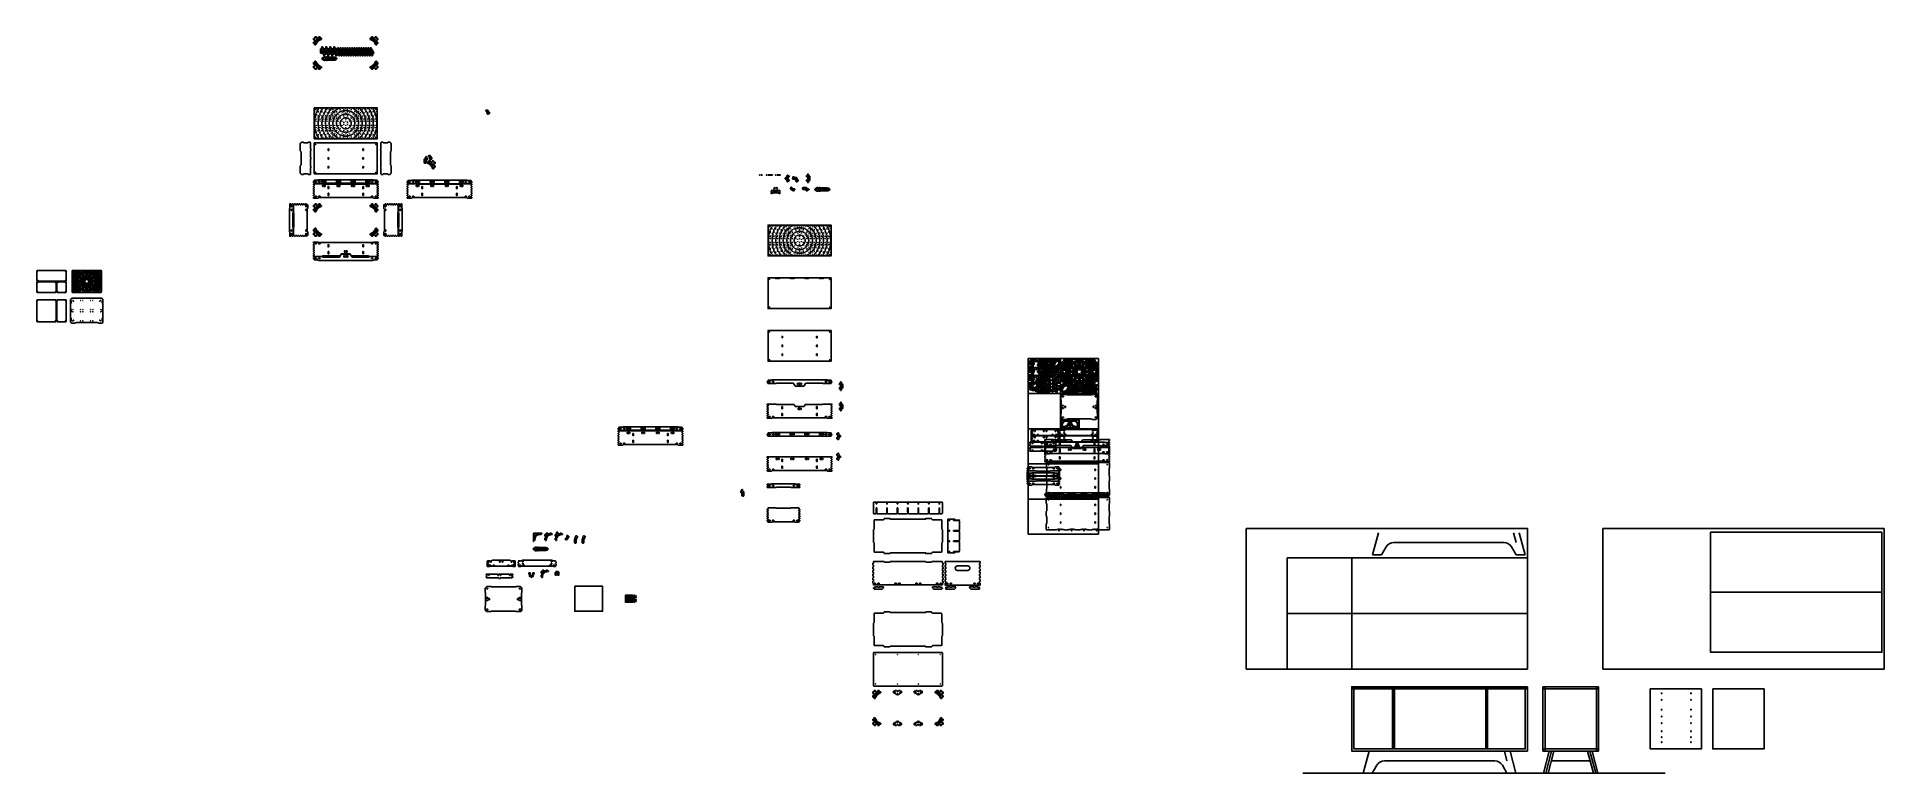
# Model space of a CAD drawing. Header units: inches. Extents: x -248 to 382, y -86 to 166.
import ezdxf

# ---------------------------------------------------------------- set-up
doc = ezdxf.new("R2010")
doc.units = ezdxf.units.IN
doc.header["$MEASUREMENT"] = 0
doc.layers.add('CUT', color=1, linetype='Continuous')
doc.layers.add('ETCH', color=5, linetype='Continuous')
pattern_1 = [(0, (7.61312, -24.82188), (0.09375, 0.05412659), [0.0625, -0.125]), (120, (7.61312, -24.82188), (-0.09375, 0.05412659), [0.0625, -0.125]), (60, (7.61312, -24.82188), (2e-17, 0.10825318), [-0.125, 0.0625])]
pattern_2 = [(0, (105.534583, 46.37906), (4e-18, 0.015625), [])]
pattern_3 = [(0, (105.434583, 45.964227), (4e-18, 0.015625), [])]
pattern_4 = [(0, (105.634583, 45.964227), (4e-18, 0.015625), [])]
pattern_5 = [(0, (105.334583, 45.549393), (4e-18, 0.015625), [])]
pattern_6 = [(0, (105.534583, 45.549393), (4e-18, 0.015625), [])]
pattern_7 = [(0, (105.734583, 45.549393), (4e-18, 0.015625), [])]
pattern_8 = [(0, (105.184583, 45.13456), (4e-18, 0.015625), [])]
pattern_9 = [(0, (105.384583, 45.13456), (4e-18, 0.015625), [])]
pattern_10 = [(0, (105.684583, 45.13456), (4e-18, 0.015625), [])]
pattern_11 = [(0, (105.884583, 45.13456), (4e-18, 0.015625), [])]
pattern_12 = [(0, (105.034583, 44.719727), (4e-18, 0.015625), [])]
pattern_13 = [(0, (105.234583, 44.719727), (4e-18, 0.015625), [])]
pattern_14 = [(0, (105.534583, 44.719727), (4e-18, 0.015625), [])]
pattern_15 = [(0, (105.834583, 44.719727), (4e-18, 0.015625), [])]
pattern_16 = [(0, (106.034583, 44.719727), (4e-18, 0.015625), [])]
pattern_17 = [(0, (104.984583, 44.304893), (4e-18, 0.015625), [])]
pattern_18 = [(0, (105.184583, 44.304893), (4e-18, 0.015625), [])]
pattern_19 = [(0, (105.384583, 44.304893), (4e-18, 0.015625), [])]
pattern_20 = [(0, (105.684583, 44.304893), (4e-18, 0.015625), [])]
pattern_21 = [(0, (105.884583, 44.304893), (4e-18, 0.015625), [])]
pattern_22 = [(0, (106.084583, 44.304893), (4e-18, 0.015625), [])]

# ---------------------------------------------------------------- blocks, each defined once
blk = doc.blocks.new('CornerBrace')
for p, q in [((0.08, 0), (0.25, 0)), ((0.25, 0.22), (0.28, 0.25)), ((0.25, 0.22), (0.25, 0)), ((0.72, 0.25), (0.28, 0.25)), ((0.72, 0.25), (0.75, 0.22)), ((0.75, 0), (0.75, 0.22)), ((0.75, 0), (1.5, 0)), ((1.5, 0.22), (1.53, 0.25)), ((1.5, 0.22), (1.5, 0)), ((1.97, 0.25), (1.53, 0.25)), ((1.97, 0.25), (2, 0.22)), ((2, 0), (2, 0.22)), ((2.23, 0), (2, 0)), ((0.87, -0.19), (1.16, -0.19)), ((1.94, -0.25), (2.19, -0.25)), ((2.25, -0.02), (2.25, -0.19))]:
    blk.add_line(p, q)
blk.add_circle((1.37, -0.18), 0.0781)
for centre, radius, start, end in [((0.08, -0.02), 0.0156, 90, 168.46304), ((2.23, -0.02), 0.0156, 0, 90), ((0, 0), 0.0625, 315, 348.46304), ((0.45, -0.45), 0.259, 315, 135), ((2, -2), 1.75, 91.97611, 135), ((0.87, -0.22), 0.0312, 90, 208.4852), ((0.45, -0.45), 0.447, 10.87678, 28.4852), ((0.92, -0.36), 0.0312, 190.87678, 303.40624), ((2, -2), 1.94, 115.20877, 123.40624), ((1.16, -0.22), 0.0312, 295.20877, 90), ((2.19, -0.19), 0.0625, 271.97611, 0)]:
    blk.add_arc(centre, radius, start, end)
blk = doc.blocks.new('CornerBrace_Full')
at = {"color": 0, "xscale": -1}
blk.add_blockref('CornerBrace', (0, 0), dxfattribs=at)
at = {"color": 0, "rotation": 270}
blk.add_blockref('CornerBrace', (0, 0), dxfattribs=at)
blk = doc.blocks.new('CornerBrace_Special_Half')
for p, q in [((-2.23, 0), (-2, 0)), ((-1.97, 0.25), (-2, 0.22)), ((-2, 0), (-2, 0.22)), ((-1.97, 0.25), (-1.53, 0.25)), ((-1.5, 0.22), (-1.53, 0.25)), ((-1.5, 0.22), (-1.5, 0)), ((-0.75, 0), (-0.75, 0.53)), ((-0.25, 0.53), (-0.25, 0)), ((-0.08, 0), (-0.25, 0)), ((-2.25, -0.02), (-2.25, -0.19)), ((-1.94, -0.25), (-2.19, -0.25)), ((-0.75, 0), (-1.5, 0)), ((-0.87, -0.19), (-1.16, -0.19))]:
    blk.add_line(p, q)
blk.add_circle((-1.37, -0.18), 0.0625)
for centre, radius, start, end in [((-2.23, -0.02), 0.0156, 90, 180), ((-0.69, 0.53), 0.0625, 109.47122, 180), ((-0.5, 0), 0.625, 70.52878, 109.47122), ((-0.31, 0.53), 0.0625, 0, 70.52878), ((-0.08, -0.02), 0.0156, 11.53696, 90), ((-2.19, -0.19), 0.0625, 180, 268.02389), ((-2, -2), 1.75, 45, 88.02389), ((-1.16, -0.22), 0.0312, 90, 244.79123), ((-2, -2), 1.94, 56.59376, 64.79123), ((-0.92, -0.36), 0.0312, 236.59376, 349.12322), ((-0.45, -0.45), 0.447, 151.5148, 169.12322), ((-0.87, -0.22), 0.0312, 331.5148, 90), ((-0.45, -0.45), 0.259, 45, 225), ((0, 0), 0.0625, 191.53696, 225)]:
    blk.add_arc(centre, radius, start, end)
blk = doc.blocks.new('CornerBrace_Special_Full')
blk.add_blockref('CornerBrace_Special_Half', (0, 0))
at = {"rotation": 270}
blk.add_blockref('CornerBrace', (0, 0), dxfattribs=at)
blk = doc.blocks.new('ArtCorner_Half')
for p, q in [((-2.86, 0), (-1.44, 0)), ((-2.4, -0.54), (-2.89, -0.05)), ((-2.4, -0.36), (-2.58, -0.18)), ((-2.56, -0.13), (-2.3, -0.13)), ((-2.03, -0.13), (-1.66, -0.13)), ((-1.3, 0), (-0.08, 0)), ((-1.08, -0.13), (-0.98, -0.13))]:
    blk.add_line(p, q)
for centre, radius, start, end in [((-2.86, -0.03), 0.0312, 90, 225), ((-0.08, -0.02), 0.0156, 11.53696, 90), ((-2.56, -0.16), 0.0312, 90, 225), ((-2.3, -0.26), 0.138, 225, 90), ((-2.38, -0.52), 0.0312, 225, 284.32258), ((-2, -2), 1.5, 45, 104.32258), ((-2.03, -0.16), 0.0312, 90, 201.29753), ((-2.3, -0.26), 0.263, 344.09641, 21.29753), ((-2.02, -0.34), 0.0312, 164.09641, 270.71792), ((-2, -2), 1.62, 73.93803, 90.71792), ((-1.66, -0.16), 0.0312, 355.60207, 90), ((-1.37, -0.18), 0.258, 175.60207, 232.80485), ((-1.54, -0.41), 0.0312, 253.93803, 52.80485), ((-1.37, -0.18), 0.133, 116.02817, 63.97183), ((-1.44, -0.03), 0.0312, 296.02817, 90), ((-1.37, -0.47), 0.0312, 88.88193, 247.74875), ((-2, -2), 1.62, 58.32757, 67.74875), ((-1.37, -0.18), 0.258, 268.88193, 4.39793), ((-1.3, -0.03), 0.0312, 90, 243.97183), ((-1.13, -0.59), 0.0312, 238.32757, 3.96142), ((-1.08, -0.16), 0.0312, 90, 184.39793), ((-0.55, -0.55), 0.55, 137.34678, 183.96142), ((-0.55, -0.55), 0.425, 45, 225), ((-0.98, -0.16), 0.0312, 317.34678, 90), ((0, 0), 0.0625, 191.53696, 225)]:
    blk.add_arc(centre, radius, start, end)
blk = doc.blocks.new('ArtCorner_Full')
blk.add_blockref('ArtCorner_Half', (0, 0))
at = {"xscale": -1, "rotation": 269.9999999999987}
blk.add_blockref('ArtCorner_Half', (0, 0), dxfattribs=at)
blk = doc.blocks.new('Key')
at = {"layer": 'CUT'}
for points in [[(4.16, 0, 0.19175), (4.13, 0.09, 0.209924), (3.17, 0.51), (0.89, 0.51, -0.414214), (0.88, 0.52), (0.88, 0.6, 0.414214), (0.85, 0.63), (0.72, 0.63, 0.208712), (0.62, 0.59, -0.208712), (0.44, 0.51, -0.133256), (0.32, 0.54, 0.379381), (-0.5, 0.38, -0.214403), (-0.68, 0.28, 0.392211), (-0.94, 0)], [(1.38, 0, -0.414214), (1.63, 0.25), (3.17, 0.25, -0.158177), (3.78, 0.05, -0.248072), (3.81, 0, -0.248072)]]:
    blk.add_lwpolyline(points, format="xyb", dxfattribs=at)
for centre, radius in [((-0.66, 0), 0.0907), ((0, 0), 0.372), ((0.87, 0), 0.247)]:
    blk.add_arc(centre, radius, 0, 180, dxfattribs=at)
blk = doc.blocks.new('Key_Full')
blk.add_blockref('Key', (0, 0))
at = {"xscale": -1, "rotation": 180}
blk.add_blockref('Key', (0, 0), dxfattribs=at)
blk = doc.blocks.new('HingeTop')
at = {"layer": 'CUT', "ltscale": 0.007812}
for p, q in [((-0.24, 0.26), (0, 0.25)), ((-0.02, 0.25), (0.07, 0.25)), ((-0.24, -0.25), (0, -0.25)), ((-0.02, -0.25), (0.07, -0.25))]:
    blk.add_line(p, q, dxfattribs=at)
at = {"layer": 'CUT'}
blk.add_lwpolyline([(-0.24, -0.25), (-0.24, -0.62), (-0.18, -0.62, -0.57735), (-0.15, -0.67), (-0.19, -0.74, -0.267949), (-0.22, -0.75), (-0.22, -0.75, 0.336424), (-0.25, -0.78, -0.411031), (-0.65, -1), (-1.03, -0.91, -0.414214), (-1.11, -0.75), (-1.1, -0.7, -0.267949), (-1.01, -0.61), (-0.93, -0.59, 0.203798), (-0.86, -0.53, -0.141217), (-0.73, -0.4, 0.203798), (-0.67, -0.32), (-0.48, 0.38, -0.267949), (-0.39, 0.46), (-0.28, 0.49, -0.493145), (-0.24, 0.46), (-0.24, 0.26)], format="xyb", dxfattribs=at)
at = {"layer": 'CUT', "ltscale": 0.003906}
for centre in [(0.05, 0), (-0.57, -0.69)]:
    blk.add_circle(centre, 0.0595, dxfattribs=at)
at = {"layer": 'CUT', "ltscale": 0.007812}
for centre, radius, start, end in [((0.07, 0.13), 0.125, 18.36546, 90), ((-0.32, 0), 0.531, 341.63454, 18.36546), ((0.07, -0.13), 0.125, 270, 341.63454)]:
    blk.add_arc(centre, radius, start, end, dxfattribs=at)
blk = doc.blocks.new('Latch')
for p, q in [((-0.73, -0.71), (-0.52, 0.23)), ((-0.28, 0.36), (-0.43, 0.32)), ((-0.24, 0.26), (-0.24, 0.33)), ((-0.24, 0.26), (0, 0.25)), ((0, 0.25), (0.11, 0.25)), ((-0.87, -2.03), (-0.87, -0.91)), ((-0.43, -2.16), (-0.75, -2.16)), ((-0.3, -0.81), (-0.3, -2.03)), ((-0.27, -0.78), (-0.27, -0.78)), ((-0.15, -0.78), (-0.27, -0.78)), ((-0.24, -0.25), (0, -0.25)), ((-0.24, -0.25), (-0.24, -0.53)), ((-0.24, -0.53), (-0.12, -0.53)), ((-0.12, -0.53), (-0.12, -0.75)), ((0, -0.25), (0.11, -0.25))]:
    blk.add_line(p, q)
blk.add_lwpolyline([(-0.68, -1.97), (-0.68, -0.97), (-0.49, -0.97), (-0.49, -1.97)], close=True)
blk.add_circle((0.06, 0), 0.0625)
for centre, radius, start, end in [((-0.39, 0.2), 0.125, 105, 167.14906), ((-0.27, 0.33), 0.0312, 0, 105), ((0.11, 0.22), 0.0312, 25.94448, 90), ((-0.34, 0), 0.531, 334.05552, 25.94448), ((-0.75, -0.91), 0.125, 114.82594, 180), ((-0.75, -2.03), 0.125, 180, 270), ((-0.85, -0.68), 0.125, 294.82594, 347.14906), ((-0.43, -2.03), 0.125, 270, 0), ((-0.27, -0.81), 0.0312, 90, 180), ((-0.15, -0.75), 0.0312, 270, 0), ((0.11, -0.22), 0.0312, 270, 334.05552)]:
    blk.add_arc(centre, radius, start, end)
blk = doc.blocks.new('BraceHole_Quarter')
at = {"layer": 'CUT', "ltscale": 0.003906}
for p, q in [((-0.25, 0.0935), (0, 0.0935)), ((-0.246, 0), (-0.246, 0.0975))]:
    blk.add_line(p, q, dxfattribs=at)
blk = doc.blocks.new('BraceHole')
at = {"color": 0}
blk.add_blockref('BraceHole_Quarter', (0, 0), dxfattribs=at)
at = {"color": 0, "xscale": -1, "rotation": 180}
blk.add_blockref('BraceHole_Quarter', (0, 0), dxfattribs=at)
at = {"color": 0, "xscale": -1}
blk.add_blockref('BraceHole_Quarter', (0, 0), dxfattribs=at)
at = {"color": 0, "rotation": 180}
blk.add_blockref('BraceHole_Quarter', (0, 0), dxfattribs=at)
blk = doc.blocks.new('BraceHoles')
at = {"color": 0}
for p in [(0.5, 0), (1.75, 0)]:
    blk.add_blockref('BraceHole', p, dxfattribs=at)
blk = doc.blocks.new('InteriorBox_Side')
for p, q in [((-4.76, 1.87), (-4.76, 0.12)), ((-4.64, 1.99), (-3.68, 1.99)), ((-4.64, 0), (-4.06, 0)), ((-4.5, 1.19), (-4.5, 1.59)), ((-4.5, 1.59), (-4.28, 1.59)), ((-4.5, 1.19), (-4.28, 1.19)), ((-4.5, 0.4), (-4.5, 0.8)), ((-4.5, 0.8), (-4.28, 0.8)), ((-4.5, 0.4), (-4.28, 0.4)), ((-4.28, 1.19), (-4.28, 1.59)), ((-4.28, 0.4), (-4.28, 0.8)), ((-3.97, 0.04), (-3.92, 0.09)), ((-3.83, 0.12), (0, 0.12)), ((-3.64, 1.96), (-3.68, 1.99)), ((-3.45, 1.49), (-3.65, 1.49)), ((-3.64, 1.49), (-3.64, 1.96)), ((-3.46, 1.96), (-3.43, 1.99)), ((-3.46, 1.96), (-3.46, 1.49)), ((-3.43, 1.99), (-3.2, 1.99)), ((-3.2, 2), (-3.2, 1.99)), ((-3.17, 2.09), (-3.11, 2.15)), ((-3.02, 2.19), (0, 2.19)), ((-0.52, 1.99), (-0.33, 1.99)), ((-0.52, 1.49), (-0.52, 1.99)), ((-0.33, 1.49), (-0.52, 1.49)), ((-0.33, 1.99), (-0.33, 1.49))]:
    blk.add_line(p, q)
for centre, start, end in [((-4.64, 1.87), 90, 180), ((-4.64, 0.12), 180, 270), ((-4.06, 0.12), 270, 315), ((-3.83, 0), 90, 135), ((-3.08, 2), 135, 180), ((-3.02, 2.06), 90, 135)]:
    blk.add_arc(centre, 0.125, start, end)
blk.add_blockref('BraceHoles', (-4.26, 0.42))
blk = doc.blocks.new('InnerTray_Side')
blk.add_blockref('InteriorBox_Side', (0, -0.125))
at = {"xscale": -1}
blk.add_blockref('InteriorBox_Side', (0, -0.125), dxfattribs=at)
blk = doc.blocks.new('InternalBox_Back')
for p, q in [((-5.21, -0.01), (-5.21, 0)), ((-5.17, 0.09), (-5.11, 0.15)), ((-5.02, 0.19), (0, 0.19)), ((-6.52, -0.43), (-6.49, -0.4)), ((-6.52, -0.43), (-6.52, -0.78)), ((-6.52, -0.78), (-6.49, -0.81)), ((-6.52, -1.23), (-6.49, -1.2)), ((-6.52, -1.23), (-6.52, -1.58)), ((-6.52, -1.58), (-6.49, -1.61)), ((-6.49, -0.4), (-6.27, -0.4)), ((-6.49, -0.81), (-6.27, -0.81)), ((-6.49, -1.2), (-6.27, -1.2)), ((-6.49, -1.61), (-6.27, -1.61)), ((-6.27, -0.41), (-6.27, -0.07)), ((-6.27, -0.81), (-6.27, -1.2)), ((-6.27, -1.6), (-6.27, -1.94)), ((-6.21, -0.01), (-5.21, -0.01)), ((-6.21, -2), (-5.61, -2)), ((-5.61, -2), (-5.54, -1.94)), ((-5.54, -1.94), (-5.54, -1.91)), ((0, -1.88), (-5.51, -1.88)), ((-4.99, -0.01), (-4.76, -0.01)), ((-4.99, -0.41), (-4.99, -0.01)), ((-4.99, -0.41), (-4.76, -0.41)), ((-4.99, -1.2), (-4.99, -0.81)), ((-4.99, -0.81), (-4.76, -0.81)), ((-4.99, -1.2), (-4.76, -1.2)), ((-4.76, -0.01), (-4.76, -0.41)), ((-4.76, -0.81), (-4.76, -1.2))]:
    blk.add_line(p, q)
for centre, radius, start, end in [((-5.08, 0), 0.125, 135, 180), ((-5.02, 0.06), 0.125, 90, 135), ((-6.21, -0.07), 0.0625, 90, 180), ((-6.21, -1.94), 0.0625, 180, 270), ((-5.51, -1.91), 0.0312, 90, 180)]:
    blk.add_arc(centre, radius, start, end)
blk.add_blockref('BraceHoles', (-6.27, -1.58))
blk = doc.blocks.new('InnerTray_Back')
blk.add_blockref('InternalBox_Back', (0.4875, 0.1875))
at = {"xscale": -1}
blk.add_blockref('InternalBox_Back', (0.4875, 0.1875), dxfattribs=at)
blk = doc.blocks.new('DiceTab')
for p, q in [((-0.85875, 0.64), (-0.89, 0.60875)), ((-0.89, 0.60875), (-0.89, 0.17125)), ((-0.89, 0.17125), (-0.85875, 0.14)), ((-0.515, 0.64), (-0.85875, 0.64)), ((-0.85875, 0.14), (-0.64, 0.14)), ((-0.64, 0.14), (-0.64, -0.60875)), ((-0.39, -0.14), (-0.39, 0.515)), ((0.39, 0.515), (0.39, -0.14)), ((0.85875, 0.64), (0.515, 0.64)), ((0.64, -0.60875), (0.64, 0.14)), ((0.85875, 0.14), (0.64, 0.14)), ((0.85875, 0.64), (0.89, 0.60875)), ((0.89, 0.17125), (0.85875, 0.14)), ((0.89, 0.60875), (0.89, 0.17125)), ((-0.60875, -0.64), (-0.25, -0.64)), ((-0.255, -0.64), (-0.255, -0.80375)), ((-0.255, -0.80375), (-0.22375, -0.835)), ((-0.22375, -0.835), (0.22375, -0.835)), ((0.14, -0.39), (-0.14, -0.39)), ((0.22375, -0.835), (0.255, -0.80375)), ((0.25, -0.64), (0.60875, -0.64)), ((0.255, -0.80375), (0.255, -0.64))]:
    blk.add_line(p, q)
for centre, radius, start, end in [((-0.515, 0.515), 0.125, 0, 90), ((0.515, 0.515), 0.125, 90, 180), ((-0.60875, -0.60875), 0.03125, 180, 270), ((-0.14, -0.14), 0.25, 180, 270), ((0.14, -0.14), 0.25, 270, 0), ((0.60875, -0.60875), 0.03125, 270, 360)]:
    blk.add_arc(centre, radius, start, end)
blk = doc.blocks.new('DiceHolder')
for p, q in [((-0.64, 0), (-0.64, -0.52)), ((0.64, -0.52), (0.64, 0)), ((-0.52, -0.64), (-0.36, -0.64)), ((-0.22, -0.55), (-0.28, -0.6)), ((-0.14, -0.52), (0.14, -0.52)), ((0.22, -0.55), (0.28, -0.6)), ((0.36, -0.64), (0.52, -0.64))]:
    blk.add_line(p, q)
blk.add_circle((0, 0), 0.188)
for centre, radius, start, end in [((0, 0), 0.64, 0, 180), ((-0.52, -0.52), 0.125, 180, 270), ((-0.36, -0.52), 0.125, 270, 315), ((-0.14, -0.64), 0.125, 90, 135), ((0.14, -0.64), 0.125, 45, 90), ((0.36, -0.52), 0.125, 225, 270), ((0.52, -0.52), 0.125, 270, 0)]:
    blk.add_arc(centre, radius, start, end)
blk = doc.blocks.new('TrayBottom_Quarter')
for p, q in [((-6.27, 2.37), (-6.27, 3.67)), ((-6.2, 3.84), (-5.84, 4.2)), ((-6.14, 0), (-6.14, 2.04)), ((-5.38, 3.64), (-5.88, 3.64)), ((-5.38, 3.46), (-5.88, 3.46)), ((-5.38, 0.52), (-5.88, 0.52)), ((-5.38, 0.33), (-5.88, 0.33)), ((-5.87, 3.45), (-5.87, 3.65)), ((-5.87, 0.33), (-5.87, 0.52)), ((-4.37, 4.27), (-5.67, 4.27)), ((-5.38, 3.45), (-5.38, 3.65)), ((-5.38, 0.33), (-5.38, 0.52)), ((-4.99, 0.25), (-4.99, 0)), ((-4.75, 0.24), (-4.99, 0.24)), ((-4.76, 0.25), (-4.76, 0)), ((0, 4.14), (-4.04, 4.14))]:
    blk.add_line(p, q)
for centre, start, end in [((-6.02, 3.67), 135, 180), ((-6.02, 2.37), 180, 221.40962), ((-6.39, 2.04), 0, 41.40962), ((-5.67, 4.02), 90, 135), ((-4.37, 4.02), 48.59038, 90), ((-4.04, 4.39), 228.59038, 270)]:
    blk.add_arc(centre, 0.25, start, end)
blk = doc.blocks.new('TrayBottom_Full')
at = {"color": 1}
blk.add_blockref('TrayBottom_Quarter', (0, 0), dxfattribs=at)
at = {"color": 1, "xscale": -1, "rotation": 180}
blk.add_blockref('TrayBottom_Quarter', (0, 0), dxfattribs=at)
at = {"color": 1, "xscale": -1}
blk.add_blockref('TrayBottom_Quarter', (0, 0), dxfattribs=at)
at = {"color": 1, "rotation": 180}
blk.add_blockref('TrayBottom_Quarter', (0, 0), dxfattribs=at)
blk = doc.blocks.new('DiceDivider_Half')
for p, q in [((-4.49, -0.2), (-4.52, -0.23)), ((-4.52, -0.57), (-4.52, -0.23)), ((-4.49, -0.6), (-4.52, -0.57)), ((-4.49, -0.99), (-4.52, -1.02)), ((-4.52, -1.37), (-4.52, -1.02)), ((-4.49, -1.4), (-4.52, -1.37)), ((-3.68, -0.2), (-4.49, -0.2)), ((-4.49, -0.6), (-4.27, -0.6)), ((-4.49, -0.99), (-4.27, -0.99)), ((-4.49, -1.4), (-4.27, -1.4)), ((-4.27, -1), (-4.27, -0.6)), ((-4.27, -1.48), (-4.27, -1.39)), ((-4.27, -1.48), (-0.25, -1.48)), ((-3.65, -0.23), (-3.68, -0.2)), ((-3.65, -0.7), (-3.65, -0.23)), ((-3.65, -0.7), (-3.45, -0.7)), ((-3.46, -0.23), (-3.43, -0.2)), ((-3.46, -0.7), (-3.46, -0.23)), ((-0.55, -0.2), (-3.43, -0.2)), ((-0.52, -0.23), (-0.55, -0.2)), ((-0.53, -0.7), (-0.33, -0.7)), ((-0.52, -0.7), (-0.52, -0.23)), ((-0.34, -0.23), (-0.3, -0.2)), ((-0.34, -0.7), (-0.34, -0.23)), ((0, -0.2), (-0.3, -0.2)), ((-0.25, -1.48), (-0.25, -1.64)), ((-0.22, -1.68), (-0.25, -1.64)), ((-0.22, -1.68), (0, -1.68))]:
    blk.add_line(p, q)
blk = doc.blocks.new('DiceDivider_Full')
at = {"color": 30, "true_color": 0xf8991e}
blk.add_blockref('DiceDivider_Half', (0, 0.2), dxfattribs=at)
at = {"color": 30, "true_color": 0xf8991e, "xscale": -1}
blk.add_blockref('DiceDivider_Half', (0, 0.2), dxfattribs=at)
blk = doc.blocks.new('RoseWindow_Segment2')
h = blk.add_hatch()
h.set_pattern_fill('HONEY', color=256, scale=0.5)
h.paths.add_polyline_path([(0, 3.94, 0.131652), (-1.97, 3.41), (-1.91, 3.3, -0.131652), (0, 3.81)])
h = blk.add_hatch()
h.set_pattern_fill('HONEY', color=256, scale=0.5)
h.paths.add_polyline_path([(-1.79, 3.21, 0.011181), (-1.84, 3.18), (-1.76, 3.05, -0.021815)])
h = blk.add_hatch()
h.set_pattern_fill('HONEY', color=256, scale=0.5)
h.paths.add_polyline_path([(-1.06, 3.32, 0.127072), (-1.64, 3.27, 0.082841), (-1.49, 2.75, 0.384462), (-1.34, 2.7, 0.310786), (-1.36, 2.52, 0.10182), (-0.88, 2.06, 0.331316), (-0.71, 2.09, 0.361786), (-0.65, 1.94, 0.081475), (-0.13, 1.81, 0.118788), (-0.09, 2.36, 0.356111), (-0.23, 2.46, 0.356111), (-0.17, 2.61, 0.200367), (-0.8, 3.25, 0.326433), (-0.97, 3.19, 0.387869)])
h.paths.add_polyline_path([(-1.14, 3.14), (-0.92, 3.02), (-0.91, 3.04, -0.41857), (-0.74, 3.09, -0.132946), (-0.34, 2.71, -0.445822), (-0.39, 2.53), (-0.4, 2.53), (-0.29, 2.3), (-0.28, 2.31, -0.519094), (-0.19, 2.26, -0.076736), (-0.21, 1.93, -0.051117), (-0.52, 2.01, -0.521796), (-0.55, 2.11), (-0.54, 2.11), (-0.73, 2.27), (-0.75, 2.25, -0.398993), (-0.93, 2.23, -0.06358), (-1.21, 2.5, -0.381687), (-1.2, 2.66), (-1.16, 2.7), (-1.34, 2.88, -0.511364), (-1.44, 2.9, -0.04923), (-1.52, 3.19, -0.077516), (-1.19, 3.23, -0.527973)], flags=16)
h = blk.add_hatch()
h.set_pattern_fill('HONEY', color=256, scale=0.5)
h.set_pattern_definition(pattern_1)
h.paths.add_polyline_path([(-0.7, 1.79, 0.403243), (-0.83, 1.73, 0.213172), (-0.93, 1.91, -0.052235), (-1.24, 2.14), (-1.08, 1.88, 0.010007), (-1.02, 1.84, -0.240281), (-0.96, 1.74), (-0.96, 1.66), (-0.92, 1.6), (-0.69, 1.61, -0.375257), (-0.62, 1.64, 0.034304), (-0.36, 1.58, -0.047832), (-0.49, 1.42, -0.412719), (-0.67, 1.42), (-0.78, 1.35), (-0.72, 1.24, 0.356111), (-0.56, 1.22, 0.123734), (-0.19, 1.66, -0.073431)])
h = blk.add_hatch()
h.set_pattern_fill('HONEY', color=256, scale=0.5)
h.paths.add_polyline_path([(-0.7, 3.49, -0.013776), (-0.51, 3.53, -0.388017), (-0.09, 3.24), (0, 3.24), (0, 3.37, 0.304021), (-0.52, 3.63, 0.043611), (-1.14, 3.49, -0.294741), (0, 2.61), (0, 2.87, 0.166909)])
h = blk.add_hatch()
h.set_pattern_fill('HONEY', color=256, scale=0.5)
h.paths.add_polyline_path([(-0.59, 1.03), (-0.53, 0.92, -0.378352), (-0.15, 0.84, -0.163322), (-0.13, 0.77), (-0.13, 0.71), (0, 0.71), (0, 0.87, 0.39948)])
h = blk.add_hatch()
h.set_pattern_fill('HONEY', color=256, scale=0.5)
h.paths.add_polyline_path([(0, 1.72, -0.089688), (-0.24, 1.31, -0.044754), (0, 1.33)])
h = blk.add_hatch()
h.set_pattern_fill('HONEY', color=256, scale=0.5)
h.paths.add_polyline_path([(0, 1.17, 0.028067), (-0.13, 1.16, -0.072161), (0, 1.07)])
h = blk.add_hatch()
h.set_pattern_fill('HONEY', color=5, scale=0.5)
h.set_pattern_definition(pattern_1)
h.paths.add_polyline_path([(0, 3.67, 0.004997), (-0.07, 3.67, -0.037815), (0, 3.61)])
for points in [[(-1.84, 3.19, -0.015837), (-1.78, 3.23, 0.03242), (-1.73, 3)], [(-1.84, 3.18, -0.011181), (-1.79, 3.21, 0.021815), (-1.76, 3.05, 0.021815)], [(-0.97, 3.19, 0.485345), (-1.05, 3.34, 0.129731), (-1.66, 3.28, 0.084713), (-1.5, 2.74, 0.482815), (-1.34, 2.7)], [(-0.97, 3.19, 0.387869), (-1.06, 3.32, 0.127072), (-1.64, 3.27, 0.082841), (-1.49, 2.75, 0.384462), (-1.34, 2.7, 0.482815)], [(-1.34, 2.7, 0.393664), (-1.37, 2.51, 0.10182), (-0.89, 2.05, 0.41894), (-0.71, 2.09)], [(-1.34, 2.7, 0.310786), (-1.36, 2.52, 0.10182), (-0.88, 2.06, 0.331316), (-0.71, 2.09, 0.41894)], [(-1.26, 2.19, 0.059805), (-0.93, 1.93, -0.285347), (-0.83, 1.73)], [(-1.24, 2.14, 0.052235), (-0.93, 1.91, -0.213172), (-0.83, 1.73)], [(0, 2.57, 0.321279), (-1.23, 3.48, -0.049192), (-0.52, 3.65, -0.330437), (0, 3.37)], [(0, 2.61, 0.294741), (-1.14, 3.49, -0.043611), (-0.52, 3.63, -0.304021), (0, 3.37)], [(-0.23, 2.46, 0.44711), (-0.15, 2.62, 0.200367), (-0.8, 3.26, 0.410572), (-0.97, 3.19)], [(-0.23, 2.46, 0.356111), (-0.17, 2.61, 0.200367), (-0.8, 3.25, 0.326433), (-0.97, 3.19, 0.410572)], [(-0.72, 1.24, 0.44711), (-0.55, 1.21, 0.128464), (-0.17, 1.68, -0.076499), (-0.7, 1.81, 0.509774), (-0.83, 1.73)], [(-0.72, 1.24, 0.356111), (-0.56, 1.22, 0.123734), (-0.19, 1.66, -0.073431), (-0.7, 1.79, 0.403243), (-0.83, 1.73, 0.509774)], [(-0.71, 2.09, 0.45582), (-0.66, 1.93, 0.083347), (-0.12, 1.8, 0.121441), (-0.08, 2.36, 0.44711), (-0.23, 2.46)], [(-0.71, 2.09, 0.361786), (-0.65, 1.94, 0.081475), (-0.13, 1.81, 0.118788), (-0.09, 2.36, 0.356111), (-0.23, 2.46, 0.44711)], [(0, 1.31, 0.053489), (-0.28, 1.28, 0.107286), (0, 1.76)], [(0, 1.33, 0.044754), (-0.24, 1.31, 0.089688), (0, 1.72, 0.089688)], [(0, 1.19, 0.039682), (-0.19, 1.17, -0.104136), (0, 1.05)], [(0, 1.17, 0.028067), (-0.13, 1.16, -0.072161), (0, 1.07, -0.072161)], [(0, 3.69, 0.008295), (-0.12, 3.69, -0.063398), (0, 3.59)], [(0, 3.67, 0.004997), (-0.07, 3.67, -0.037815), (0, 3.61, -0.037815)]]:
    blk.add_lwpolyline(points, format="xyb")
for centre, radius, start, end in [((0, 0), 3.81, 90, 120), ((-0.38, 0.67), 0.434, 27.69768, 120), ((-0.38, 0.64), 0.446, 31.30568, 118.40862)]:
    blk.add_arc(centre, radius, start, end)
at = {"layer": 'CUT'}
blk.add_lwpolyline([(-0.32, 2.35), (-0.38, 2.48, -0.327715), (-0.36, 2.55, 0.357523), (-0.34, 2.71, 0.132946), (-0.74, 3.09, 0.364385), (-0.89, 3.06, -0.360185), (-0.97, 3.05), (-1.1, 3.12, -0.257799), (-1.13, 3.17, 0.378291), (-1.19, 3.23, 0.077516), (-1.52, 3.19, 0.04923), (-1.44, 2.9, 0.366846), (-1.37, 2.86, -0.253118), (-1.31, 2.85), (-1.21, 2.74, -0.391925), (-1.2, 2.66, 0.359878), (-1.21, 2.5, 0.06358), (-0.93, 2.23, 0.355692), (-0.77, 2.23, -0.370475), (-0.69, 2.23), (-0.58, 2.14, -0.286021), (-0.56, 2.08, 0.384205), (-0.52, 2.01, 0.051117), (-0.21, 1.93, 0.076736), (-0.19, 2.26, 0.402153), (-0.26, 2.31, -0.305236)], format="xyb", close=True, dxfattribs=at)
for points in [[(-1.08, 1.88, 0.010007), (-1.02, 1.84, -0.240281), (-0.96, 1.74), (-0.96, 1.66)], [(-0.92, 1.6), (-0.72, 1.61, 0.181639), (-0.68, 1.63, -0.285832), (-0.62, 1.64, 0.034304), (-0.36, 1.58, -0.047832), (-0.49, 1.42, -0.337069), (-0.64, 1.4, 0.26348), (-0.7, 1.4), (-0.78, 1.35)], [(0, 2.87, 0.166909), (-0.7, 3.49, -0.013776), (-0.51, 3.53, -0.355365), (-0.1, 3.28, 0.315695), (-0.04, 3.24), (0, 3.24)], [(0, 0.71), (-0.06, 0.71, -0.412101), (-0.13, 0.77, 0.16147), (-0.15, 0.84, 0.378352), (-0.53, 0.92)]]:
    blk.add_lwpolyline(points, format="xyb", dxfattribs=at)
blk = doc.blocks.new('Screen_SideRework')
h = blk.add_hatch()
h.set_pattern_fill('HONEY', color=256, scale=0.5, angle=15)
h.set_pattern_definition([(15, (-23.708393, 19.61199), (0.076546554, 0.076546554), [0.0625, -0.125]), (135, (-23.708393, 19.61199), (-0.10456454, 0.02801798), [0.0625, -0.125]), (75, (-23.708393, 19.61199), (-0.02801798, 0.10456454), [-0.125, 0.0625])])
h.paths.add_polyline_path([(2.76, 3.77), (0.32, 3.77, -0.234253), (-0.67, 2.79), (-0.67, 0.21, -0.095804), (-0.54, 0.44), (-0.54, 2.7, 0.206138), (0.4, 3.64), (2.36, 3.64, 0.211645), (0.56, 0.42, -0.089906), (0.67, 0.19, -0.247846)])
h = blk.add_hatch()
h.set_pattern_fill('HONEY', color=256, scale=0.5, angle=15)
h.paths.add_polyline_path([(0.54, 0), (0.67, 0, 1), (-0.67, 0), (-0.54, 0, -1)])
for points in [[(-0.7, 0), (-0.7, 2.81, 0.241965), (0.29, 3.8), (2.88, 3.8, 0.266175), (0.7, 0, 1)], [(-0.68, 0), (-0.68, 2.8, 0.238072), (0.31, 3.79), (2.82, 3.79, 0.262732), (0.68, 0, 1)], [(-0.67, 0), (-0.67, 2.79, 0.234253), (0.32, 3.77), (2.76, 3.77, 0.259389), (0.67, 0, 1)]]:
    blk.add_lwpolyline(points, format="xyb", close=True)
for points in [[(-0.54, 0.39), (-0.54, 2.7, 0.206138), (0.4, 3.64), (2.36, 3.64, 0.214434), (0.56, 0.37, 0.214434)], [(-0.53, 0.41), (-0.53, 2.69, 0.202897), (0.41, 3.63), (2.31, 3.63, 0.21069), (0.54, 0.39, 0.21069)], [(-0.51, 0.43), (-0.51, 2.68, 0.199711), (0.42, 3.61), (2.27, 3.61, 0.207093), (0.53, 0.41, 0.207093)]]:
    blk.add_lwpolyline(points, format="xyb")
at = {"layer": 'CUT'}
blk.add_arc((0, 0), 0.541, 0, 180, dxfattribs=at)
blk = doc.blocks.new('Rework_Cutouts')
for p, q in [((-0.51, 2.55), (-0.51, 2.37)), ((-0.51, 2.24), (-0.51, 2.18)), ((-0.51, 1.87), (-0.51, 1.66)), ((-0.51, 1.48), (-0.51, 1.29)), ((-0.51, 1.01), (-0.51, 0.94)), ((-0.51, 0.8), (-0.51, 0.74)), ((0.53, 3.61), (0.42, 3.61)), ((1.78, 3.61), (1.74, 3.61))]:
    blk.add_line(p, q)
for centre, radius, start, end in [((-3.43, 0), 3.88, 37.81921, 41.15751), ((-0.72, 6.23), 3.88, 273.09594, 275.22427), ((-0.72, 6.23), 4, 272.99911, 276.31591), ((-3.41, -0.58), 4, 40.64061, 43.5808), ((-1.13, 5.82), 4, 278.93411, 280.22895), ((-3.35, -1.16), 4, 44.55366, 44.80495), ((-3.35, -1.16), 3.88, 40.17335, 42.91225), ((-1.87, 4.92), 3.88, 290.48375, 292.43535), ((-3.25, -1.74), 3.88, 44.08639, 45.02044), ((-2.19, 4.43), 3.88, 295.6194, 296.34839), ((-2.19, 4.43), 4, 294.76383, 296.88733), ((-3.11, -2.3), 4, 47.46049, 49.43694), ((-1.51, 5.38), 3.88, 285.20597, 288.5223), ((-1.87, 4.92), 4, 290.0802, 292.97429), ((-3.25, -1.74), 4, 43.54745, 46.44154), ((-3.41, -0.58), 3.88, 36.2603, 39.57664), ((-2.47, 3.92), 3.88, 302.18918, 304.67409), ((-0.28, 6.62), 4, 268.21598, 272.40286), ((-3.43, 0), 4, 36.72757, 40.91445), ((-1.51, 5.38), 4, 286.16716, 289.06125), ((-3.35, -1.16), 4, 39.6344, 42.52849), ((-3.25, -1.74), 3.88, 39.67374, 42.15864), ((-1.17, 4.27), 1.72, 297.54335, 302.45978), ((-0.28, 6.62), 3.87, 268.66779, 271.31122), ((-1.13, 5.82), 3.88, 281.29292, 284.60926), ((-2.19, 4.43), 3.88, 298.27614, 300.76104), ((-3.35, -1.16), 3.88, 35.76069, 38.2456), ((-3.43, 0), 3.88, 32.34726, 35.6636), ((-1.13, 5.82), 4, 282.25412, 285.1482), ((-3.41, -0.58), 4, 35.72136, 38.61545), ((-1.87, 4.92), 3.88, 294.36309, 296.848), ((-2.19, 4.43), 4, 298.73367, 300.88854), ((-3.25, -1.74), 4, 39.54625, 41.70111), ((-3.41, 0.58), 3.87, 33.90617, 35.23249), ((-0.72, 6.23), 3.88, 277.37988, 280.69622), ((-3.41, -0.58), 3.88, 31.84765, 34.33256), ((-1.87, 4.92), 4, 294.82063, 296.97549), ((-3.35, -1.16), 4, 35.6332, 37.78807), ((-1.51, 5.38), 3.88, 290.45005, 292.93496), ((-2.47, 3.92), 3.88, 306.52695, 308.45677), ((-1.17, 4.27), 1.72, 306.6219, 311.23463), ((-3.41, 0.58), 4, 32.81453, 35.21088), ((-0.72, 6.23), 4, 278.34107, 281.23516), ((-3.43, 0), 4, 31.80832, 34.7024), ((-3.35, -1.16), 3.88, 31.97801, 33.90783), ((-3.41, 0.58), 3.88, 28.43422, 31.75056), ((-2.19, 4.43), 3.88, 302.61391, 304.54373), ((-3.43, 0), 3.88, 27.93461, 30.41951), ((-1.51, 5.38), 4, 290.90758, 293.06245), ((-3.41, -0.58), 4, 31.72016, 33.87503), ((-2.47, 3.92), 4, 306.59334, 308.22396), ((-3.25, -1.74), 4, 37.40111, 37.75449), ((0, 0), 0.697, 85.64808, 95.87951), ((-0.28, 6.62), 3.87, 273.46684, 276.78317), ((-3.41, -0.58), 3.88, 28.06497, 29.99479), ((0.18, 6.97), 4, 266.90963, 268.48982), ((-1.13, 5.82), 3.88, 286.53701, 289.02191), ((-2.19, 4.43), 4, 302.6803, 304.31091), ((-3.35, -1.16), 4, 32.21083, 33.84144), ((-1.87, 4.92), 3.88, 298.70087, 300.63068), ((-3.35, -1.16), 3.88, 28.63756, 30.1146), ((-0.28, 6.62), 4, 274.42803, 277.32212), ((-3.41, 0.58), 4, 27.89527, 30.78936), ((-1.13, 5.82), 4, 286.99454, 289.14941), ((-3.43, 0), 4, 27.80711, 29.96198), ((-2.47, 3.92), 3.88, 310.32018, 311.82034), ((-3.43, 0), 3.88, 24.15192, 26.08174), ((-3.41, 0.58), 3.88, 24.02156, 26.50647), ((-1.87, 4.92), 4, 298.76725, 300.39787), ((-3.41, -0.58), 4, 28.29778, 29.9284), ((-3.41, -0.58), 3.88, 24.7014, 26.20156), ((-3.35, 1.16), 3.87, 24.52117, 27.83751), ((-2.47, 3.92), 4, 310.03621, 311.23644), ((-3.35, -1.16), 4, 29.19834, 30.39857), ((-1.51, 5.38), 3.88, 294.78782, 296.71764), ((-2.19, 4.43), 3.88, 306.40714, 307.9073), ((-1.17, 4.27), 1.72, 318.85464, 326.10797), ((-3.35, 1.16), 4, 28.90148, 29.60045), ((-0.72, 6.23), 3.88, 282.62396, 285.10887), ((-2.72, 3.4), 3.88, 317.6746, 318.80034), ((0.18, 6.97), 3.87, 269.55379, 272.87013), ((-3.43, 0), 3.88, 20.78835, 22.28852), ((-1.51, 5.38), 4, 294.85421, 296.48482), ((-3.43, 0), 4, 24.38474, 26.01536), ((-2.19, 4.43), 4, 306.12316, 307.3234), ((-3.41, -0.58), 4, 25.2853, 26.48553), ((-3.41, -0.58), 3.88, 21.63444, 22.76018), ((-3.41, 0.58), 3.88, 20.23888, 22.1687), ((-0.72, 6.23), 4, 283.0815, 285.23636), ((-3.41, 0.58), 4, 23.89407, 26.04894), ((-2.47, 3.92), 3.88, 313.76156, 314.8873), ((-2.72, 3.4), 4, 317.04445, 317.84412), ((-3.35, -1.16), 4, 27.17183, 27.30338), ((0, 0), 0.697, 68.92607, 72.4326), ((0.18, 6.97), 4, 270.51499, 273.40907), ((-3.35, 1.16), 4, 23.98223, 26.87632), ((-1.87, 4.92), 3.88, 302.49409, 303.99426), ((-3.35, 1.16), 3.88, 20.10852, 22.59343), ((-3.43, 0), 3.88, 17.7214, 18.84713), ((-3.41, -0.58), 3.88, 18.78495, 19.5463), ((-1.13, 5.82), 3.88, 290.87478, 292.8046), ((-2.93, 2.86), 3.88, 325.29759, 325.56287), ((0.67, 7.29), 4, 264.13835, 264.57678), ((-2.47, 3.92), 4, 313.1314, 313.93108), ((-3.41, -0.58), 4, 22.59066, 23.39034), ((-3.41, 0.58), 3.88, 16.87531, 18.37547), ((-1.87, 4.92), 4, 302.21012, 303.41036), ((-3.43, 0), 4, 21.37225, 22.57249), ((-3.25, 1.74), 3.87, 20.60813, 23.92447), ((-2.72, 3.4), 3.88, 320.88849, 321.64983), ((-1.13, 5.82), 4, 290.94116, 292.57178), ((-3.41, 0.58), 4, 20.4717, 22.10231), ((-2.19, 4.43), 3.88, 309.84852, 310.97425), ((-3.43, 0), 3.88, 14.87191, 15.63325), ((-0.28, 6.62), 3.88, 278.71092, 281.19583), ((-3.35, 1.16), 3.88, 16.32584, 18.25566), ((-1.51, 5.38), 3.88, 298.58105, 300.08121), ((-3.41, 0.58), 3.88, 13.80835, 14.93409), ((-2.19, 4.43), 4, 309.21836, 310.01804), ((-3.43, 0), 4, 18.67762, 19.47729), ((-2.72, 3.4), 4, 319.88776, 320.26689), ((-3.41, -0.58), 4, 20.16789, 20.54703), ((-3.43, 0), 3.88, 12.18466, 12.55008), ((-2.93, 2.86), 3.88, 327.8847, 328.25012), ((-1.17, 4.27), 1.72, 332.21572, 337.58802), ((-3.25, 1.74), 4, 24.98844, 25.65676), ((-0.28, 6.62), 4, 279.16845, 281.32332), ((-3.35, 1.16), 4, 19.98103, 22.1359), ((-2.47, 3.92), 3.88, 316.97544, 317.73679), ((0.67, 7.29), 3.87, 265.64075, 268.95709), ((-1.51, 5.38), 4, 298.29708, 299.49731), ((-3.41, 0.58), 4, 17.45921, 18.65944), ((-3.41, 0.58), 3.88, 10.95887, 11.72021), ((-2.93, 2.86), 4, 326.33691, 326.45646), ((-3.11, 2.3), 3.88, 334.72915, 334.8456), ((-3.43, 0), 3.88, 9.50223, 9.61868), ((-3.35, 1.16), 3.88, 12.96227, 14.46243), ((-3.41, -0.58), 4, 17.89137, 18.01092), ((-0.72, 6.23), 3.88, 286.96174, 288.89155), ((-1.87, 4.92), 3.88, 305.93547, 307.06121), ((-2.47, 3.92), 4, 315.97471, 316.35385), ((-3.43, 0), 4, 16.25485, 16.63398), ((-2.72, 3.4), 3.88, 323.97165, 324.33708), ((-3.25, 1.74), 3.88, 16.19548, 18.68038), ((-3.41, 0.58), 3.88, 8.27162, 8.63704), ((0.67, 7.29), 4, 266.60194, 269.49603), ((-3.25, 1.74), 4, 20.06919, 22.96327), ((-0.72, 6.23), 4, 287.02812, 288.65874), ((-3.35, 1.16), 4, 16.55865, 18.18927), ((-1.87, 4.92), 4, 305.30532, 306.10499), ((-3.41, 0.58), 4, 14.76457, 15.56425), ((-2.72, 3.4), 4, 322.42386, 322.54342), ((-2.93, 2.86), 3.88, 330.8161, 330.93256), ((-3.41, 0.58), 3.88, 5.58918, 5.70563), ((-3.43, 0), 4, 13.97832, 14.09788), ((-3.35, 1.16), 3.88, 9.89531, 11.02105), ((-2.19, 4.43), 3.88, 313.0624, 313.82374), ((-1.13, 5.82), 3.88, 294.66801, 296.16817), ((-3.35, 1.16), 3.88, 7.04582, 7.80717), ((-2.19, 4.43), 4, 312.06167, 312.44081), ((-3.41, 0.58), 4, 12.3418, 12.72094), ((-2.47, 3.92), 3.88, 320.05861, 320.42403), ((0.18, 6.97), 3.88, 274.79788, 277.28278), ((-3.25, 1.74), 3.88, 12.41279, 14.34261), ((-3.35, 1.16), 3.88, 4.35858, 4.724), ((-1.13, 5.82), 4, 294.38403, 295.58427), ((-3.35, 1.16), 4, 13.54617, 14.7464), ((-3.11, 2.3), 3.87, 16.69509, 19.79115), ((-2.72, 3.4), 3.88, 326.90306, 327.01951), ((-3.41, 0.58), 4, 10.06528, 10.18483), ((-2.47, 3.92), 4, 318.51082, 318.63037), ((-3.35, 1.16), 3.88, 1.67614, 1.79259), ((-1.51, 5.38), 3.88, 302.02243, 303.14817), ((0.18, 6.97), 4, 275.25541, 277.41028), ((-3.25, 1.74), 4, 16.06798, 18.22285), ((-3.25, 1.74), 3.88, 9.04922, 10.54939), ((-1.51, 5.38), 4, 301.39227, 302.19195), ((-3.35, 1.16), 4, 10.85153, 11.6512), ((-1.87, 4.92), 3.88, 309.14935, 309.9107), ((-0.28, 6.62), 3.88, 283.04869, 284.97851), ((-3.25, 1.74), 3.88, 5.98227, 7.108), ((-1.87, 4.92), 4, 308.14863, 308.52776), ((-3.35, 1.16), 4, 8.42876, 8.80789), ((-2.19, 4.43), 3.88, 316.14557, 316.51099), ((-3.25, 1.74), 3.88, 3.13278, 3.89412), ((-2.47, 3.92), 3.88, 322.99002, 323.10647), ((-2.19, 4.43), 4, 314.59778, 314.71733), ((-3.25, 1.74), 3.88, 357.7631, 357.87955), ((-0.28, 6.62), 4, 283.11508, 284.74569), ((-3.25, 1.74), 4, 12.64561, 14.27623), ((-3.25, 1.74), 3.88, 0.44553, 0.81095), ((-3.35, 1.16), 4, 6.15223, 6.27179), ((-3.11, 2.3), 3.88, 12.28243, 14.76734), ((-0.72, 6.23), 3.88, 290.75496, 292.25513), ((-3.11, 2.3), 4, 16.15614, 19.05023), ((1.18, 7.57), 4, 262.6889, 265.58299), ((-0.72, 6.23), 4, 290.47099, 291.67123), ((-3.25, 1.74), 4, 9.63312, 10.83336), ((-1.13, 5.82), 3.88, 298.10939, 299.23512), ((-3.11, 2.3), 3.88, 8.49975, 10.42957), ((-1.13, 5.82), 4, 297.47923, 298.2789), ((-3.25, 1.74), 4, 6.93849, 7.73816), ((-1.51, 5.38), 3.88, 305.23631, 305.99765), ((0.67, 7.29), 3.88, 270.88483, 273.36974), ((-3.11, 2.3), 3.88, 5.13618, 6.63634), ((-1.51, 5.38), 4, 304.23558, 304.61472), ((-3.25, 1.74), 4, 4.51571, 4.89485), ((-1.87, 4.92), 3.88, 312.23252, 312.59795), ((-2.19, 4.43), 3.88, 319.07697, 319.19343), ((-1.87, 4.92), 4, 310.68473, 310.80429), ((-3.11, 2.3), 3.88, 353.85005, 353.9665), ((-3.25, 1.74), 4, 2.23919, 2.35875), ((0.67, 7.29), 4, 271.34237, 273.49723), ((-3.11, 2.3), 4, 12.15494, 14.30981), ((-3.11, 2.3), 3.88, 2.06922, 3.19496), ((-3.11, 2.3), 3.88, 359.21974, 359.98108), ((-3.11, 2.3), 3.88, 356.53249, 356.89791), ((0.18, 6.97), 3.88, 279.13565, 281.06547), ((0.18, 6.97), 4, 279.20203, 280.83265), ((-3.11, 2.3), 4, 8.73257, 10.36318), ((-0.28, 6.62), 3.88, 286.84192, 288.34208), ((-0.28, 6.62), 4, 286.55795, 287.75818), ((-3.11, 2.3), 4, 5.72008, 6.92031), ((-2.93, 2.86), 3.88, 8.36939, 10.8543), ((-0.72, 6.23), 3.88, 294.19634, 295.32208), ((-0.72, 6.23), 4, 293.56619, 294.36586), ((-3.11, 2.3), 4, 3.02544, 3.82512), ((-1.13, 5.82), 3.88, 301.32327, 302.08461), ((-1.87, 4.92), 3.88, 315.16393, 315.28038), ((-2.93, 2.86), 3.88, 349.93701, 350.05346), ((-1.51, 5.38), 4, 306.77169, 306.89124), ((-1.13, 5.82), 4, 300.32254, 300.70168), ((-3.11, 2.3), 4, 0.60267, 0.98181), ((-1.51, 5.38), 3.88, 308.31948, 308.6849), ((-3.11, 2.3), 4, 358.32615, 358.4457), ((-2.93, 2.86), 3.88, 352.61944, 352.98487), ((-2.93, 2.86), 3.88, 4.58671, 6.51653), ((-2.93, 2.86), 3.88, 355.30669, 356.06804), ((-2.93, 2.86), 3.88, 1.22313, 2.7233), ((-2.93, 2.86), 3.88, 358.15618, 359.28192), ((1.18, 7.57), 4, 267.42932, 269.58419), ((-2.93, 2.86), 4, 8.2419, 10.39677), ((0.67, 7.29), 3.87, 275.22261, 277.15242), ((0.67, 7.29), 4, 275.28899, 276.91961), ((-2.93, 2.86), 4, 4.81952, 6.45014), ((-1.51, 5.38), 3.88, 311.25089, 311.36734), ((-1.13, 5.82), 4, 302.85864, 302.9782), ((-2.72, 3.4), 3.88, 346.02397, 346.14042), ((0.18, 6.97), 3.88, 282.92888, 284.42904), ((-2.93, 2.86), 4, 354.4131, 354.53266), ((0.18, 6.97), 4, 282.6449, 283.84514), ((-2.93, 2.86), 4, 1.80704, 3.00727), ((-0.28, 6.62), 3.88, 290.2833, 291.40904), ((-2.93, 2.86), 4, 359.1124, 359.91207), ((-0.72, 6.23), 3.88, 297.41022, 298.17157), ((-0.72, 6.23), 4, 296.4095, 296.78863), ((-2.93, 2.86), 4, 356.68963, 357.06876), ((-1.13, 5.82), 3.88, 304.40644, 304.77186), ((-0.28, 6.62), 4, 289.65314, 290.45282), ((-2.72, 3.4), 3.88, 348.7064, 349.07182), ((-2.72, 3.4), 3.88, 351.39365, 352.15499), ((-2.72, 3.4), 3.88, 354.24314, 355.36887), ((-2.72, 3.4), 3.87, 0.67366, 2.60348), ((-2.72, 3.4), 3.88, 357.31009, 358.81026), ((-1.13, 5.82), 3.88, 307.33784, 307.4543), ((-2.72, 3.4), 4, 350.50006, 350.61962), ((-0.72, 6.23), 4, 298.9456, 299.06516), ((-2.47, 3.92), 3.88, 342.11092, 342.22737), ((-0.28, 6.62), 4, 292.49645, 292.87559), ((-2.72, 3.4), 4, 352.77658, 353.15572), ((-0.72, 6.23), 3.87, 300.49339, 300.85882), ((-2.72, 3.4), 4, 355.19936, 355.99903), ((-0.28, 6.62), 3.88, 293.49718, 294.25852), ((1.18, 7.57), 4, 271.37595, 273.00656), ((-2.72, 3.4), 4, 0.90648, 2.5371), ((0.18, 6.97), 4, 285.7401, 286.53977), ((-2.47, 3.92), 3.87, 344.79336, 345.15878), ((0.67, 7.29), 3.87, 279.01583, 280.516), ((0.67, 7.29), 4, 278.73186, 279.9321), ((-2.72, 3.4), 4, 357.89399, 359.09423), ((0.18, 6.97), 3.87, 286.37026, 287.49599), ((-2.47, 3.92), 3.88, 347.48061, 348.24195), ((-2.47, 3.92), 3.87, 350.33009, 351.45583), ((-2.47, 3.92), 3.87, 353.39705, 354.89721), ((-0.28, 6.62), 4, 295.03256, 295.15211), ((-2.19, 4.43), 3.87, 338.19788, 338.31433), ((-0.72, 6.23), 3.87, 303.4248, 303.54125), ((-2.47, 3.92), 4, 346.58702, 346.70657), ((-2.47, 3.92), 4, 348.86354, 349.24268), ((-0.28, 6.62), 3.87, 296.58035, 296.94577), ((0.18, 6.97), 4, 288.58341, 288.96255), ((-2.47, 3.92), 4, 351.28631, 352.08599), ((0.18, 6.97), 3.87, 289.58414, 290.34548), ((-2.19, 4.43), 3.87, 340.88031, 341.24574), ((0.67, 7.29), 4, 281.82706, 282.62673), ((1.18, 7.57), 4, 274.81882, 276.01905), ((-2.47, 3.92), 4, 353.98095, 355.18118), ((0.67, 7.29), 3.87, 282.45721, 283.58295), ((-2.19, 4.43), 3.87, 343.56756, 344.32891), ((-2.19, 4.43), 3.87, 346.41705, 347.54279), ((-0.28, 6.62), 3.87, 299.51176, 299.62821), ((-1.87, 4.92), 3.87, 334.28483, 334.40129), ((-2.19, 4.43), 4, 342.67397, 342.79353), ((0.18, 6.97), 4, 291.11951, 291.23907), ((0.67, 7.29), 4, 284.67037, 285.0495), ((-2.19, 4.43), 4, 344.9505, 345.32963), ((0.18, 6.97), 3.87, 292.66731, 293.03273), ((-1.87, 4.92), 3.87, 336.96727, 337.33269), ((-2.19, 4.43), 4, 347.37327, 348.17294), ((0.67, 7.29), 3.87, 285.67109, 286.43244), ((1.18, 7.57), 4, 277.91401, 278.0053), ((-1.87, 4.92), 3.87, 339.65452, 340.30299), ((-1.51, 5.38), 3.87, 330.37179, 330.48824), ((0.67, 7.29), 4, 287.20647, 287.32603), ((0.18, 6.97), 3.87, 295.59871, 295.71517), ((-1.87, 4.92), 4, 338.76093, 338.88049)]:
    blk.add_arc(centre, radius, start, end)
blk = doc.blocks.new('Rework_Etch')
for centre, start, end in [((-0.72, 6.23), 273.04676, 318.26394), ((-1.13, 5.82), 279.07711, 325.86897), ((-1.51, 5.38), 284.7732, 333.2833), ((-1.87, 4.92), 290.14439, 340.62824), ((-2.19, 4.43), 295.18407, 347.99556), ((-2.47, 3.92), 299.87022, 355.4672), ((-3.43, 0), 7.42629, 42.18739), ((-3.41, -0.58), 17.55314, 42.61656), ((-3.35, -1.16), 27.97576, 43.88175), ((-3.25, -1.74), 37.89793, 45.92219), ((-3.11, -2.3), 46.69813, 48.65386), ((-0.28, 6.62), 266.90713, 310.27681), ((-3.41, 0.58), 358.1623, 35.20499), ((0.18, 6.97), 267.80121, 301.53469), ((-3.35, 1.16), 352.17391, 29.30191), ((-2.72, 3.4), 316.42982, 3.1285), ((0.67, 7.29), 264.59992, 291.01856), ((-2.93, 2.86), 325.47453, 11.08151), ((-3.25, 1.74), 348.26087, 25.01072), ((-3.11, 2.3), 333.70806, 19.46422)]:
    blk.add_arc(centre, 3.94, start, end)
blk = doc.blocks.new('Dovetail_Half')
for p, q in [((-0.25, 0.21375), (-0.25, 0.375)), ((-0.25, 0.21375), (-0.21875, 0.1825)), ((0, 0.1825), (-0.21875, 0.1825)), ((0, 0), (0, 0.1825))]:
    blk.add_line(p, q)
blk = doc.blocks.new('Bottom_Front_Half')
at = {"layer": 'CUT', "ltscale": 0.015625}
for p, q in [((0, 4.01), (1.42, 4.01)), ((1.53, 4.07), (1.89, 4.7)), ((2, 4.76), (7.82, 4.76)), ((7.91, 4.8), (7.96, 4.85)), ((8.05, 4.89), (10.99, 4.89)), ((11.02, 4.85), (11.02, 4.69))]:
    blk.add_line(p, q, dxfattribs=at)
blk.add_lwpolyline([(11.02, 0.19), (11.02, 0.03, -0.414214), (10.99, 0), (9.55, 0, -0.198912), (9.46, 0.03), (9.35, 0.15, 0.198912), (9.26, 0.18), (0, 0.18)], format="xyb", dxfattribs=at)
for points in [[(5.79, 4), (5.79, 3.25), (6.02, 3.25), (6.02, 4)], [(5.79, 1.68), (5.79, 0.94), (6.02, 0.94), (6.02, 1.68)]]:
    blk.add_lwpolyline(points, close=True, dxfattribs=at)
for centre, radius, start, end in [((1.42, 4.14), 0.125, 270, 330), ((2, 4.64), 0.125, 90, 150), ((7.82, 4.89), 0.125, 270, 315), ((8.05, 4.76), 0.125, 90, 135), ((10.99, 4.85), 0.0312, 0, 90)]:
    blk.add_arc(centre, radius, start, end, dxfattribs=at)
at = {"xscale": -1}
blk.add_blockref('BraceHoles', (10.77, 0.56), dxfattribs=at)
at = {"layer": 'CUT', "xscale": -1}
for p in [(10.77, 4.31), (10.77, 3.56), (10.77, 2.81), (10.77, 2.06), (10.77, 1.31), (10.77, 0.56)]:
    blk.add_blockref('Dovetail_Half', p, dxfattribs=at)
at = {"layer": 'CUT', "rotation": 180}
for p in [(10.77, 4.31), (10.77, 3.56), (10.77, 2.81), (10.77, 2.06), (10.77, 1.31), (10.77, 0.56)]:
    blk.add_blockref('Dovetail_Half', p, dxfattribs=at)
blk = doc.blocks.new('HingeHole')
at = {"layer": 'CUT', "ltscale": 0.003906}
for p, q in [((-0.0975, 0.495), (0.0975, 0.495)), ((0.0975, 0.005), (-0.0975, 0.005)), ((-0.0925, 0), (-0.0925, 0.5)), ((0.0925, 0.5), (0.0925, 0))]:
    blk.add_line(p, q, dxfattribs=at)
blk = doc.blocks.new('Bottom_Front_Full')
at = {"xscale": -1}
blk.add_blockref('Bottom_Front_Half', (0, 0), dxfattribs=at)
for name, p in [('HingeHole', (-0.39, 3.005)), ('HingeHole', (0, 3.005)), ('Bottom_Front_Half', (0, 0)), ('HingeHole', (0.39, 3.005))]:
    blk.add_blockref(name, p)
blk = doc.blocks.new('Dovetail_Out_Half')
for p, q in [((-0.01, 0.16125), (0.02125, 0.1925)), ((-0.01, 0), (-0.01, 0.16125)), ((0.02125, 0.1925), (0.24, 0.1925)), ((0.24, 0.1925), (0.24, 0.375))]:
    blk.add_line(p, q)
blk = doc.blocks.new('Lid_Front_Half')
at = {"layer": 'CUT'}
for p, q in [((-9.33, 0), (0, 0)), ((-10.77, -0.31), (-10.77, -0.15)), ((-10.77, -1.22), (-10.77, -1.06)), ((-10.74, -0.12), (-9.55, -0.12)), ((-8.07, -1.26), (-10.74, -1.26)), ((-9.47, -0.08), (-9.41, -0.03)), ((-7.93, -1.17), (-7.98, -1.22)), ((-2.15, -1.13), (-7.84, -1.13)), ((-1.54, -2.07), (-2.04, -1.19)), ((0, -2.13), (-1.43, -2.13))]:
    blk.add_line(p, q, dxfattribs=at)
for centre, radius, start, end in [((-9.33, -0.12), 0.125, 90, 135), ((-10.74, -0.15), 0.0312, 90, 180), ((-10.74, -1.22), 0.0312, 180, 270), ((-9.55, 0), 0.125, 270, 315), ((-8.07, -1.13), 0.125, 270, 315), ((-7.84, -1.26), 0.125, 90, 135), ((-2.15, -1.26), 0.125, 30, 90), ((-1.43, -2.01), 0.125, 210, 270)]:
    blk.add_arc(centre, radius, start, end, dxfattribs=at)
at = {"xscale": -1, "rotation": 180}
for name, p in [('BraceHoles', (-10.77, -0.69)), ('HingeHole', (-0.59, -1.13))]:
    blk.add_blockref(name, p, dxfattribs=at)
at = {"rotation": 180}
blk.add_blockref('HingeHole', (-0.19, -1.13), dxfattribs=at)
at = {"layer": 'CUT'}
blk.add_blockref('Dovetail_Out_Half', (-11.01, -0.69), dxfattribs=at)
at = {"layer": 'CUT', "xscale": -1, "rotation": 180}
blk.add_blockref('Dovetail_Out_Half', (-11.01, -0.69), dxfattribs=at)
blk = doc.blocks.new('Lid_Top_Front')
blk.add_blockref('Lid_Front_Half', (0, 1.25))
at = {"xscale": -1}
blk.add_blockref('Lid_Front_Half', (0, 1.25), dxfattribs=at)
blk = doc.blocks.new('Bottom_Back_Half')
at = {"layer": 'CUT', "ltscale": 0.015625}
for p, q in [((-11.03, 6.23), (-11.03, 6.06)), ((-8.05, 6.26), (-10.99, 6.26)), ((0, 6.2), (-7.88, 6.2))]:
    blk.add_line(p, q, dxfattribs=at)
blk.add_lwpolyline([(-11.03, 1.56), (-11.03, 1.4, 0.414214), (-10.99, 1.37), (-9.55, 1.37, 0.198912), (-9.46, 1.41), (-9.35, 1.52, -0.198912), (-9.26, 1.56), (0, 1.56)], format="xyb", dxfattribs=at)
for points in [[(-5.79, 5.37), (-5.79, 4.63), (-6.02, 4.63), (-6.02, 5.37)], [(-5.79, 3.06), (-5.79, 2.32), (-6.02, 2.32), (-6.02, 3.06)]]:
    blk.add_lwpolyline(points, close=True, dxfattribs=at)
for centre, radius, start, end in [((-10.99, 6.23), 0.0312, 90, 180), ((-8.05, 6.14), 0.125, 48.59038, 90), ((-7.88, 6.32), 0.125, 228.59038, 270)]:
    blk.add_arc(centre, radius, start, end, dxfattribs=at)
blk.add_blockref('BraceHoles', (-10.77, 1.94))
at = {"rotation": 180}
for p in [(-7.89, 5.82), (-7.5, 5.82), (-7.11, 5.82), (-2.89, 5.82), (-2.5, 5.82), (-2.11, 5.82)]:
    blk.add_blockref('HingeHole', p, dxfattribs=at)
at = {"layer": 'CUT'}
for p in [(-10.78, 5.69), (-10.78, 4.94), (-10.78, 4.19), (-10.78, 3.44), (-10.78, 2.69), (-10.78, 1.94)]:
    blk.add_blockref('Dovetail_Half', p, dxfattribs=at)
at = {"layer": 'CUT', "xscale": -1, "rotation": 180}
for p in [(-10.78, 5.69), (-10.78, 4.94), (-10.78, 4.19), (-10.78, 3.44), (-10.78, 2.69), (-10.78, 1.94)]:
    blk.add_blockref('Dovetail_Half', p, dxfattribs=at)
blk = doc.blocks.new('Bottom_Back_Full')
blk.add_blockref('Bottom_Back_Half', (0, -1.375))
at = {"xscale": -1}
blk.add_blockref('Bottom_Back_Half', (0, -1.375), dxfattribs=at)
blk = doc.blocks.new('Lid_Top_Back_Half')
at = {"layer": 'CUT'}
for p, q in [((8.07, 0), (10.74, 0)), ((0, -0.06), (7.9, -0.06)), ((9.33, -1.26), (0, -1.26)), ((9.47, -1.17), (9.41, -1.22)), ((10.74, -1.13), (9.55, -1.13)), ((10.77, -0.03), (10.77, -0.19)), ((10.77, -0.94), (10.77, -1.1))]:
    blk.add_line(p, q, dxfattribs=at)
for centre, radius, start, end in [((8.07, -0.12), 0.125, 90, 131.40962), ((10.74, -0.03), 0.0312, 0, 90), ((7.9, 0.07), 0.125, 270, 311.40962), ((9.33, -1.13), 0.125, 270, 315), ((9.55, -1.26), 0.125, 90, 135), ((10.74, -1.1), 0.0312, 270, 0)]:
    blk.add_arc(centre, radius, start, end, dxfattribs=at)
at = {"rotation": 180}
for p in [(1.92, -0.44), (2.31, -0.44), (6.92, -0.44), (7.31, -0.44)]:
    blk.add_blockref('HingeHole', p, dxfattribs=at)
at = {"xscale": -1, "rotation": 180}
for p in [(2.7, -0.44), (3.09, -0.44), (7.7, -0.44), (8.09, -0.44)]:
    blk.add_blockref('HingeHole', p, dxfattribs=at)
at = {"xscale": -1}
blk.add_blockref('BraceHoles', (10.77, -0.56), dxfattribs=at)
at = {"layer": 'CUT', "xscale": -1}
blk.add_blockref('Dovetail_Out_Half', (11.01, -0.56), dxfattribs=at)
at = {"layer": 'CUT', "rotation": 180}
blk.add_blockref('Dovetail_Out_Half', (11.01, -0.56), dxfattribs=at)
blk = doc.blocks.new('Lid_Top_Back')
at = {"xscale": -1}
blk.add_blockref('Lid_Top_Back_Half', (0, 0), dxfattribs=at)
blk.add_blockref('Lid_Top_Back_Half', (0, 0))
blk = doc.blocks.new('Lid_Face_Quarter')
for p in [(-6.46, 5.74), (-2.15, 5.75), (2.15, 5.75), (6.46, 5.75)]:
    blk.add_point(p)
at = {"layer": 'CUT'}
for p, q in [((-0.25, 5.51), (-0.25, 5.54)), ((0.22, 5.51), (0.77, 5.51)), ((0.25, 5.54), (0.25, 5.51)), ((0.75, 5.51), (0.87, 5.39)), ((0.87, 5.39), (1.32, 5.39)), ((1.32, 5.39), (1.32, 5.33)), ((1.32, 5.33), (1.51, 5.33)), ((1.51, 5.39), (1.71, 5.39)), ((1.51, 5.39), (1.51, 5.33)), ((1.71, 5.39), (1.71, 5.33)), ((1.71, 5.33), (1.9, 5.33)), ((1.9, 5.39), (1.9, 5.33)), ((2.1, 5.39), (1.9, 5.39)), ((2.1, 5.39), (2.1, 5.33)), ((2.1, 5.33), (2.29, 5.33)), ((2.29, 5.39), (2.29, 5.33)), ((2.29, 5.39), (2.49, 5.39)), ((2.49, 5.39), (2.49, 5.33)), ((2.49, 5.33), (2.68, 5.33)), ((3.13, 5.39), (2.68, 5.39)), ((2.68, 5.39), (2.68, 5.33)), ((3.25, 5.51), (3.13, 5.39)), ((3.21, 5.51), (3.77, 5.51)), ((3.75, 5.51), (3.75, 5.54)), ((4.25, 5.54), (4.25, 5.51)), ((4.28, 5.51), (4.77, 5.51)), ((4.75, 5.51), (4.87, 5.39)), ((4.87, 5.39), (5.32, 5.39)), ((5.32, 5.39), (5.32, 5.33)), ((5.32, 5.33), (5.51, 5.33)), ((5.51, 5.39), (5.51, 5.33)), ((5.51, 5.39), (5.71, 5.39)), ((5.71, 5.39), (5.71, 5.33)), ((5.71, 5.33), (5.9, 5.33)), ((5.9, 5.39), (5.9, 5.33)), ((6.1, 5.39), (5.9, 5.39)), ((6.1, 5.39), (6.1, 5.33)), ((6.1, 5.33), (6.29, 5.33)), ((6.29, 5.39), (6.29, 5.33)), ((6.29, 5.39), (6.49, 5.39)), ((6.49, 5.39), (6.49, 5.33)), ((6.49, 5.33), (6.68, 5.33)), ((7.13, 5.39), (6.68, 5.39)), ((6.68, 5.39), (6.68, 5.33)), ((7.25, 5.51), (7.13, 5.39)), ((7.26, 5.51), (10.64, 5.51)), ((10.64, 5.51), (10.76, 5.39)), ((10.76, 3.51), (10.64, 3.38)), ((10.64, 3.37), (10.64, 0.93)), ((10.64, 0.93), (10.76, 0.8)), ((10.76, 5.39), (10.76, 3.51)), ((10.76, 0.8), (10.76, 0.25)), ((10.76, 0.25), (10.79, 0.25))]:
    blk.add_line(p, q, dxfattribs=at)
blk.add_circle((10.02, 4.77), 0.0781, dxfattribs=at)
for centre, start, end in [((0, 4.56), 75.57508, 104.42492), ((4, 4.56), 75.57508, 104.42492), ((9.81, 0), 0, 14.42492)]:
    blk.add_arc(centre, 1.02, start, end, dxfattribs=at)
blk = doc.blocks.new('Lid_Face_Full')
at = {"layer": 'CUT'}
for p, q in [((-5.79, 3.25), (-5.975, 3.25)), ((-5.975, 3.25), (-5.975, 2.75)), ((-5.975, 2.75), (-5.79, 2.75)), ((-5.79, 0.25), (-5.975, 0.25)), ((-5.975, 0.25), (-5.975, -0.25)), ((-5.79, 2.75), (-5.79, 3.25)), ((-5.79, -0.25), (-5.79, 0.25)), ((5.79, 3.25), (5.975, 3.25)), ((5.79, 2.75), (5.79, 3.25)), ((5.975, 2.75), (5.79, 2.75)), ((5.79, 0.25), (5.975, 0.25)), ((5.79, -0.25), (5.79, 0.25)), ((5.975, 3.25), (5.975, 2.75)), ((5.975, 0.25), (5.975, -0.25)), ((-5.975, -0.25), (-5.79, -0.25)), ((-5.79, -2.75), (-5.975, -2.75)), ((-5.975, -2.75), (-5.975, -3.25)), ((-5.975, -3.25), (-5.79, -3.25)), ((-5.79, -3.25), (-5.79, -2.75)), ((5.975, -0.25), (5.79, -0.25)), ((5.79, -2.75), (5.975, -2.75)), ((5.79, -3.25), (5.79, -2.75)), ((5.975, -3.25), (5.79, -3.25)), ((5.975, -2.75), (5.975, -3.25))]:
    blk.add_line(p, q, dxfattribs=at)
at = {"xscale": -1}
blk.add_blockref('Lid_Face_Quarter', (0, 0), dxfattribs=at)
at = {"rotation": 180}
blk.add_blockref('Lid_Face_Quarter', (0, 0), dxfattribs=at)
blk.add_blockref('Lid_Face_Quarter', (0, 0))
at = {"xscale": -1, "rotation": 180}
blk.add_blockref('Lid_Face_Quarter', (0, 0), dxfattribs=at)
blk = doc.blocks.new('Bottom_Side_Half')
at = {"layer": 'CUT', "ltscale": 0.015625}
for p, q in [((-5.27, 1.73), (-5.27, 1.57)), ((-2.55, 1.77), (-5.24, 1.77)), ((-2.41, 1.68), (-2.46, 1.73)), ((0, 1.64), (-2.32, 1.64)), ((-5.27, -2.93), (-5.27, -3.09)), ((-5.24, -3.12), (-4.05, -3.12)), ((-3.96, -3.09), (-3.85, -2.97)), ((-3.76, -2.94), (0, -2.94))]:
    blk.add_line(p, q, dxfattribs=at)
for centre, radius, start, end in [((-5.24, 1.73), 0.0312, 90, 180), ((-2.55, 1.64), 0.125, 45, 90), ((-2.32, 1.77), 0.125, 225, 270), ((-5.24, -3.09), 0.0312, 180, 270), ((-4.05, -3), 0.125, 270, 315), ((-3.76, -3.06), 0.125, 90, 135)]:
    blk.add_arc(centre, radius, start, end, dxfattribs=at)
blk.add_blockref('BraceHoles', (-5.27, -2.56))
at = {"layer": 'CUT'}
for p in [(-5.51, 1.19), (-5.51, 0.44), (-5.51, -0.31), (-5.51, -1.06), (-5.51, -1.81), (-5.51, -2.56)]:
    blk.add_blockref('Dovetail_Out_Half', p, dxfattribs=at)
at = {"layer": 'CUT', "xscale": -1, "rotation": 180}
for p in [(-5.51, 1.19), (-5.51, 0.44), (-5.51, -0.31), (-5.51, -1.06), (-5.51, -1.81), (-5.51, -2.56)]:
    blk.add_blockref('Dovetail_Out_Half', p, dxfattribs=at)
blk = doc.blocks.new('Bottom_Side_Full')
at = {"color": 1}
blk.add_blockref('Bottom_Side_Half', (0, 0), dxfattribs=at)
at = {"color": 1, "xscale": -1}
blk.add_blockref('Bottom_Side_Half', (0, 0), dxfattribs=at)
blk = doc.blocks.new('Lid_Side_Half')
at = {"layer": 'CUT'}
for p, q in [((-2.79, 2.55), (-2.79, 5.49)), ((-2.76, 5.53), (-2.59, 5.53)), ((-2.7, 2.41), (-2.75, 2.46)), ((-2.66, 0), (-2.66, 2.32)), ((-1.84, 5.53), (-1.68, 5.53)), ((-1.65, 5.49), (-1.65, 4.05)), ((-1.62, 3.97), (-1.56, 3.91)), ((-1.53, 3.83), (-1.53, 0))]:
    blk.add_line(p, q, dxfattribs=at)
for centre, radius, start, end in [((-2.76, 5.49), 0.0312, 90, 180), ((-2.66, 2.55), 0.125, 180, 225), ((-2.79, 2.32), 0.125, 0, 45), ((-1.68, 5.49), 0.0312, 0, 90), ((-1.53, 4.05), 0.125, 180, 225), ((-1.65, 3.83), 0.125, 0, 45)]:
    blk.add_arc(centre, radius, start, end, dxfattribs=at)
at = {"xscale": -1, "rotation": 90}
blk.add_blockref('BraceHoles', (-2.22, 5.27), dxfattribs=at)
at = {"layer": 'CUT', "xscale": -1, "rotation": 90}
blk.add_blockref('Dovetail_Half', (-2.22, 5.28), dxfattribs=at)
at = {"layer": 'CUT', "rotation": 270}
blk.add_blockref('Dovetail_Half', (-2.22, 5.28), dxfattribs=at)
blk = doc.blocks.new('Lid_Side')
blk.add_blockref('Lid_Side_Half', (0, 0))
at = {"xscale": -1, "rotation": 180}
blk.add_blockref('Lid_Side_Half', (0, 0), dxfattribs=at)
blk = doc.blocks.new('Shield_Half')
at = {"layer": 'CUT'}
blk.add_lwpolyline([(0, 8.25), (-5, 8.25, 0.414214), (-5.5, 7.75), (-5.5, 0.25, 0.414214), (-5, -0.25), (-4.21, -0.25, 0.182676), (-3.88, -0.12, -0.182676), (-3.55, 0), (0, 0)], format="xyb", dxfattribs=at)
for centre in [(-4.5, 7.25), (-4.5, 0.75)]:
    blk.add_circle(centre, 0.0625, dxfattribs=at)
blk = doc.blocks.new('Magnet')
at = {"layer": 'CUT'}
for p, q in [((0.02, 0.42), (0, 0.42)), ((0.05, 0.43), (0.2, 0.43)), ((0.23, 0.4), (0.23, -0.4)), ((0.02, -0.42), (0, -0.42)), ((0.2, -0.43), (0.05, -0.43))]:
    blk.add_line(p, q, dxfattribs=at)
for centre, start, end in [((0.05, 0.4), 90, 135), ((0.2, 0.4), 0, 90), ((0.05, -0.4), 225, 270), ((0.2, -0.4), 270, 0)]:
    blk.add_arc(centre, 0.0312, start, end, dxfattribs=at)
blk = doc.blocks.new('BackerBoardPanelHoles')
at = {"layer": 'CUT'}
for centre in [(-1.33, 0), (1.33, 0), (-1.33, -3.12), (1.33, -3.12)]:
    blk.add_circle(centre, 0.0375, dxfattribs=at)
blk = doc.blocks.new('PanelHoles6x')
for p in [(-3.42, -0.25), (-3.42, -4.12), (0, -0.25), (0, -4.12), (3.42, -0.25), (3.42, -4.12)]:
    blk.add_blockref('BackerBoardPanelHoles', p)
blk = doc.blocks.new('InfoPanel_1x1')
at = {"layer": 'CUT'}
blk.add_lwpolyline([(-1.46, 1.81), (1.46, 1.81), (1.58, 1.69), (1.58, -1.69), (1.46, -1.81), (-1.46, -1.81), (-1.58, -1.69), (-1.58, 1.69)], close=True, dxfattribs=at)
for centre in [(-1.33, 1.56), (1.33, 1.56), (-1.33, -1.56), (1.33, -1.56)]:
    blk.add_circle(centre, 0.0531, dxfattribs=at)
blk = doc.blocks.new('InfoPanel_2x1')
at = {"layer": 'CUT'}
for p, q in [((-3.29, 1.69), (-3.17, 1.81)), ((-3.29, -1.69), (-3.29, 1.69)), ((-3.17, 1.81), (3.17, 1.81)), ((3.17, 1.81), (3.29, 1.69)), ((3.29, 1.69), (3.29, -1.69)), ((-3.17, -1.81), (-3.29, -1.69)), ((3.17, -1.81), (-3.17, -1.81)), ((3.29, -1.69), (3.17, -1.81))]:
    blk.add_line(p, q, dxfattribs=at)
for centre in [(-3.04, 1.56), (3.04, 1.56), (-3.04, -1.56), (3.04, -1.56)]:
    blk.add_circle(centre, 0.0531, dxfattribs=at)
blk = doc.blocks.new('InfoPanel_3x1')
at = {"layer": 'CUT'}
for p, q in [((-5, 1.6875), (-4.875, 1.8125)), ((-5, -1.6875), (-5, 1.6875)), ((-4.875, 1.8125), (4.875, 1.8125)), ((5, 1.6875), (4.875, 1.8125)), ((5, -1.6875), (5, 1.6875)), ((-4.875, -1.8125), (-5, -1.6875)), ((4.875, -1.8125), (-4.875, -1.8125)), ((4.875, -1.8125), (5, -1.6875))]:
    blk.add_line(p, q, dxfattribs=at)
for centre in [(-4.75, 1.5625), (4.75, 1.5625), (-4.75, -1.5625), (4.75, -1.5625)]:
    blk.add_circle(centre, 0.0531, dxfattribs=at)
blk = doc.blocks.new('InfoPanel_2x2')
at = {"layer": 'CUT'}
for p, q in [((-3.29, 3.62), (-3.17, 3.75)), ((-3.29, -3.62), (-3.29, 3.62)), ((-3.17, 3.75), (3.17, 3.75)), ((3.17, 3.75), (3.29, 3.62)), ((3.29, 3.62), (3.29, -3.62)), ((-3.17, -3.75), (-3.29, -3.62)), ((3.17, -3.75), (-3.17, -3.75)), ((3.29, -3.62), (3.17, -3.75))]:
    blk.add_line(p, q, dxfattribs=at)
for centre in [(-3.04, 3.5), (3.04, 3.5), (-3.04, -3.5), (3.04, -3.5)]:
    blk.add_circle(centre, 0.0531, dxfattribs=at)
blk = doc.blocks.new('InfoPanel_1x2')
at = {"layer": 'CUT'}
blk.add_lwpolyline([(-1.46, 3.75), (1.46, 3.75), (1.58, 3.62), (1.58, -3.62), (1.46, -3.75), (-1.46, -3.75), (-1.58, -3.62), (-1.58, 3.62)], close=True, dxfattribs=at)
for centre in [(-1.33, 3.5), (1.33, 3.5), (-1.33, -3.5), (1.33, -3.5)]:
    blk.add_circle(centre, 0.0531, dxfattribs=at)
blk = doc.blocks.new('JayAdjusted_Rays')
for centre, start, end in [((-0.1, 6.15), 268.40231, 301.53469), ((-0.5, 5.84), 275.16371, 310.27681), ((-0.89, 5.5), 281.62526, 318.26394), ((-1.26, 5.14), 287.82571, 325.86897), ((-1.59, 4.75), 293.78792, 333.2833), ((-1.9, 4.34), 299.52123, 340.62824), ((-2.18, 3.91), 305.0217, 347.99556), ((-2.44, 3.46), 310.27041, 355.4672), ((-2.66, 3), 315.22969, 3.1285), ((-2.85, 2.52), 319.83675, 11.08151), ((-3, 2.03), 323.99497, 19.15107), ((-3.26, 0.51), 351.49715, 27.83938), ((-3.28, 0), 360, 27.21317), ((-3.26, -0.51), 8.50285, 27.83938), ((-3.21, -1.02), 17.1592, 29.64221), ((-3.12, -1.53), 26.1563, 32.43575), ((-3.21, 1.02), 342.8408, 29.13914), ((-3.12, 1.53), 333.8437, 22.11184), ((0.33, 6.43), 267.78052, 291.01856)]:
    blk.add_arc(centre, 3.47, start, end)
blk = doc.blocks.new('JayAdjusted_Pokeouts')
for p, q in [((-0.19, 8.62), (-0.19, 8.43)), ((-0.19, 8.32), (-0.19, 8.25)), ((-0.19, 8.01), (-0.19, 7.89)), ((-0.19, 7.77), (-0.19, 7.71)), ((-0.19, 7.46), (-0.19, 7.38)), ((-0.19, 7.25), (-0.19, 7.22)), ((-0.19, 6.99), (-0.19, 6.88)), ((-0.19, 6.47), (-0.19, 6.43)), ((-0.02, 8.76), (-0.11, 8.73)), ((0.05, 8.8), (-0.02, 8.76)), ((0.16, 8.91), (0.14, 8.88)), ((0.25, 9.07), (0.23, 9.01)), ((1.31, 9.19), (1.27, 9.19)), ((-0.19, 6.2), (-0.19, 6.1))]:
    blk.add_line(p, q)
for centre, radius, start, end in [((-0.1, 12.15), 3.53, 268.42728, 268.48982), ((-3.21, 7.02), 3.42, 24.52117, 27.83751), ((-0.5, 11.84), 3.42, 275.24723, 276.78317), ((-0.5, 11.84), 3.53, 275.08281, 277.32212), ((-3.26, 6.51), 3.53, 27.89527, 29.48976), ((-3.26, 6.51), 3.42, 24.02156, 26.03547), ((-1.26, 11.14), 3.42, 288.12312, 289.02191), ((-1.26, 11.14), 3.53, 287.53806, 289.14941), ((-3.28, 6), 3.53, 27.80711, 28.90578), ((-3.28, 6), 3.42, 24.15192, 25.35726), ((-1.9, 10.34), 3.42, 300.04589, 300.63068), ((-1.9, 10.34), 3.53, 299.01554, 300.39787), ((-3.26, 5.49), 3.53, 28.29778, 29.48976), ((-3.26, 5.49), 3.42, 24.7014, 26.03547), ((-2.44, 9.46), 3.42, 311.05792, 311.82034), ((-2.66, 9), 3.53, 314.33425, 315.14949), ((-3.12, 4.47), 3.53, 33.11138, 33.81837), ((-2.44, 9.46), 3.53, 310.03621, 311.23644), ((-3.21, 4.98), 3.53, 29.19834, 30.39857), ((-2.85, 8.52), 3.42, 321.58765, 322.71339), ((-1.59, 10.75), 3.42, 294.78782, 296.71764), ((-2.18, 9.91), 3.42, 306.40714, 307.9073), ((-3.21, 4.98), 3.42, 25.54748, 26.67322), ((-0.89, 11.5), 3.42, 282.62396, 285.10887), ((-2.66, 9), 3.42, 317.6746, 318.80034), ((-3.28, 6), 3.42, 20.78835, 22.28852), ((-0.1, 12.15), 3.42, 269.73961, 272.87013), ((-1.59, 10.75), 3.53, 294.85421, 296.48482), ((-3.28, 6), 3.53, 24.38474, 26.01536), ((-2.18, 9.91), 3.53, 306.12316, 307.3234), ((-3.26, 5.49), 3.53, 25.2853, 26.48553), ((-3.26, 5.49), 3.42, 21.63444, 22.76018), ((-2.85, 8.52), 3.53, 320.95749, 321.75717), ((-3.26, 6.51), 3.42, 20.23888, 22.1687), ((-0.89, 11.5), 3.53, 283.0815, 285.23636), ((-3.26, 6.51), 3.53, 23.89407, 26.04894), ((-2.66, 9), 3.53, 317.04445, 317.84412), ((-3.21, 4.98), 3.53, 26.5037, 27.30338), ((-3.21, 4.98), 3.42, 22.698, 23.45934), ((-1.9, 10.34), 3.42, 302.49409, 303.99426), ((-2.44, 9.46), 3.42, 313.76156, 314.8873), ((-0.1, 12.15), 3.53, 270.51499, 273.40907), ((-3.21, 7.02), 3.53, 23.98223, 26.87632), ((-3.21, 7.02), 3.42, 20.10852, 22.59343), ((-3.28, 6), 3.42, 17.7214, 18.84713), ((-2.85, 8.52), 3.42, 324.80153, 325.56287), ((-1.26, 11.14), 3.42, 290.87478, 292.8046), ((-3.26, 5.49), 3.42, 18.78495, 19.5463), ((-2.44, 9.46), 3.53, 313.1314, 313.93108), ((-3.26, 5.49), 3.53, 22.59066, 23.39034), ((-3.26, 6.51), 3.42, 16.87531, 18.37547), ((-1.9, 10.34), 3.53, 302.21012, 303.41036), ((-3.28, 6), 3.53, 21.37225, 22.57249), ((-2.66, 9), 3.42, 320.88849, 321.64983), ((-2.18, 9.91), 3.42, 309.84852, 310.97425), ((-2.85, 8.52), 3.53, 323.8008, 324.17994), ((-3.21, 4.98), 3.53, 24.08093, 24.46007), ((-0.5, 11.84), 3.42, 278.71092, 281.19583), ((-1.26, 11.14), 3.53, 290.94116, 292.57178), ((-3.26, 6.51), 3.53, 20.4717, 22.10231), ((-3.28, 6), 3.42, 14.87191, 15.63325), ((-3.26, 5.49), 3.42, 16.09771, 16.46313), ((-3, 8.03), 3.42, 331.79774, 332.16316), ((-3.21, 7.02), 3.42, 16.32584, 18.25566), ((-1.59, 10.75), 3.42, 298.58105, 300.08121), ((-3.26, 6.51), 3.42, 13.80835, 14.93409), ((-2.66, 9), 3.53, 319.88776, 320.26689), ((-3.26, 5.49), 3.53, 20.16789, 20.54703), ((-3.12, 7.53), 3.42, 20.60813, 21.86157), ((-2.18, 9.91), 3.53, 309.21836, 310.01804), ((-3.28, 6), 3.53, 18.67762, 19.47729), ((-2.85, 8.52), 3.42, 327.8847, 328.25012), ((-0.5, 11.84), 3.53, 279.16845, 281.32332), ((-3.21, 7.02), 3.53, 19.98103, 22.1359), ((-2.44, 9.46), 3.42, 316.97544, 317.73679), ((-3.28, 6), 3.42, 12.18466, 12.55008), ((-1.59, 10.75), 3.53, 298.29708, 299.49731), ((-3.26, 6.51), 3.53, 17.45921, 18.65944), ((-3.26, 6.51), 3.42, 10.95887, 11.72021), ((-3, 8.03), 3.42, 334.72915, 334.8456), ((-3.26, 5.49), 3.53, 17.89137, 18.01092), ((-2.85, 8.52), 3.53, 326.33691, 326.45646), ((-3.28, 6), 3.42, 9.50223, 9.61868), ((-3.21, 7.02), 3.42, 12.96227, 14.46243), ((-1.9, 10.34), 3.42, 305.93547, 307.06121), ((-2.44, 9.46), 3.53, 315.97471, 316.35385), ((-3.28, 6), 3.53, 16.25485, 16.63398), ((-3.12, 7.53), 3.42, 16.19548, 18.68038), ((-0.89, 11.5), 3.42, 286.96174, 288.89155), ((-2.66, 9), 3.42, 323.97165, 324.33708), ((-3.26, 6.51), 3.42, 8.27162, 8.63704), ((-3.12, 7.53), 3.53, 20.06919, 22.46063), ((-0.89, 11.5), 3.53, 287.02812, 288.65874), ((-3.21, 7.02), 3.53, 16.55865, 18.18927), ((-3.21, 7.02), 3.42, 9.89531, 11.02105), ((-1.9, 10.34), 3.53, 305.30532, 306.10499), ((-3.26, 6.51), 3.53, 14.76457, 15.56425), ((-2.85, 8.52), 3.42, 330.8161, 330.93256), ((-3.28, 6), 3.53, 13.97832, 14.09788), ((-2.66, 9), 3.53, 322.42386, 322.54342), ((-3.26, 6.51), 3.42, 5.58918, 5.70563), ((-2.18, 9.91), 3.42, 313.0624, 313.82374), ((0.33, 12.43), 3.53, 267.18012, 269.49603), ((-1.26, 11.14), 3.42, 294.66801, 296.16817), ((-3.21, 7.02), 3.42, 7.04582, 7.80717), ((-2.18, 9.91), 3.53, 312.06167, 312.44081), ((-3.26, 6.51), 3.53, 12.3418, 12.72094), ((-2.44, 9.46), 3.42, 320.05861, 320.42403), ((-0.1, 12.15), 3.42, 274.79788, 277.28278), ((-3.12, 7.53), 3.42, 12.41279, 14.34261), ((-1.26, 11.14), 3.53, 294.38403, 295.58427), ((-3.21, 7.02), 3.53, 13.54617, 14.7464), ((-3.21, 7.02), 3.42, 4.35858, 4.724), ((-2.66, 9), 3.42, 326.90306, 327.01951), ((-3.26, 6.51), 3.53, 10.06528, 10.18483), ((-2.44, 9.46), 3.53, 318.51082, 318.63037), ((-3.21, 7.02), 3.42, 1.67614, 1.79259), ((-1.59, 10.75), 3.42, 302.02243, 303.14817), ((0.33, 12.43), 3.42, 268.25516, 268.95709), ((-0.1, 12.15), 3.53, 275.25541, 277.41028), ((-3.12, 7.53), 3.53, 16.06798, 18.22285), ((-3.12, 7.53), 3.42, 9.04922, 10.54939), ((-1.59, 10.75), 3.53, 301.39227, 302.19195), ((-3.21, 7.02), 3.53, 10.85153, 11.6512), ((-3, 8.03), 3.42, 16.69509, 17.71203), ((-1.9, 10.34), 3.42, 309.14935, 309.9107), ((-0.5, 11.84), 3.42, 283.04869, 284.97851), ((-3.12, 7.53), 3.42, 5.98227, 7.108), ((-1.9, 10.34), 3.53, 308.14863, 308.52776), ((-2.18, 9.91), 3.42, 316.14557, 316.51099), ((-3.21, 7.02), 3.53, 8.42876, 8.80789), ((-3.12, 7.53), 3.42, 3.13278, 3.89412), ((-3.12, 7.53), 3.42, 0.44553, 0.81095), ((-2.44, 9.46), 3.42, 322.99002, 323.10647), ((-2.18, 9.91), 3.53, 314.59778, 314.71733), ((-3.12, 7.53), 3.42, 357.7631, 357.87955), ((-3, 8.03), 3.42, 12.28243, 14.76734), ((-0.5, 11.84), 3.53, 283.11508, 284.74569), ((-3.12, 7.53), 3.53, 12.64561, 14.27623), ((-3.21, 7.02), 3.53, 6.15223, 6.27179), ((-0.89, 11.5), 3.42, 290.75496, 292.25513), ((-3, 8.03), 3.53, 16.15614, 19.05023), ((0.78, 12.68), 3.53, 262.6889, 265.58299), ((-0.89, 11.5), 3.53, 290.47099, 291.67123), ((-3.12, 7.53), 3.53, 9.63312, 10.83336), ((-1.26, 11.14), 3.42, 298.10939, 299.23512), ((-3, 8.03), 3.42, 8.49975, 10.42957), ((-1.26, 11.14), 3.53, 297.47923, 298.2789), ((-3.12, 7.53), 3.53, 6.93849, 7.73816), ((-1.59, 10.75), 3.42, 305.23631, 305.99765), ((0.33, 12.43), 3.42, 270.88483, 273.36974), ((-3, 8.03), 3.42, 5.13618, 6.63634), ((-1.59, 10.75), 3.53, 304.23558, 304.61472), ((-3.12, 7.53), 3.53, 4.51571, 4.89485), ((-1.9, 10.34), 3.42, 312.23252, 312.59795), ((-2.18, 9.91), 3.42, 319.07697, 319.19343), ((-3.12, 7.53), 3.53, 2.23919, 2.35875), ((-1.9, 10.34), 3.53, 310.68473, 310.80429), ((-3, 8.03), 3.42, 353.85005, 353.9665), ((-3, 8.03), 3.42, 2.06922, 3.19496), ((-3, 8.03), 3.42, 356.53249, 356.89791), ((0.33, 12.43), 3.53, 271.34237, 273.49723), ((-3, 8.03), 3.53, 12.15494, 14.30981), ((-3, 8.03), 3.42, 359.21974, 359.98108), ((-0.1, 12.15), 3.42, 279.13565, 281.06547), ((-0.1, 12.15), 3.53, 279.20203, 280.83265), ((-3, 8.03), 3.53, 8.73257, 10.36318), ((-0.5, 11.84), 3.42, 286.84192, 288.34208), ((-0.5, 11.84), 3.53, 286.55795, 287.75818), ((-3, 8.03), 3.53, 5.72008, 6.92031), ((-2.85, 8.52), 3.42, 8.36939, 10.8543), ((-0.89, 11.5), 3.42, 294.19634, 295.32208), ((-0.89, 11.5), 3.53, 293.56619, 294.36586), ((-3, 8.03), 3.53, 3.02544, 3.82512), ((-1.26, 11.14), 3.42, 301.32327, 302.08461), ((-1.59, 10.75), 3.53, 306.77169, 306.89124), ((-1.9, 10.34), 3.42, 315.16393, 315.28038), ((-2.85, 8.52), 3.42, 349.93701, 350.05346), ((-3, 8.03), 3.53, 358.32615, 358.4457), ((-1.26, 11.14), 3.53, 300.32254, 300.70168), ((-3, 8.03), 3.53, 0.60267, 0.98181), ((-1.59, 10.75), 3.42, 308.31948, 308.6849), ((-2.85, 8.52), 3.42, 352.61944, 352.98487), ((-2.85, 8.52), 3.42, 4.58671, 6.51653), ((-2.85, 8.52), 3.42, 355.30669, 356.06804), ((-2.85, 8.52), 3.42, 1.22313, 2.7233), ((-2.85, 8.52), 3.42, 358.15618, 359.28192), ((0.78, 12.68), 3.53, 267.42932, 269.58419), ((-2.85, 8.52), 3.53, 8.2419, 10.39677), ((0.33, 12.43), 3.42, 275.22261, 277.15242), ((0.33, 12.43), 3.53, 275.28899, 276.91961), ((-2.85, 8.52), 3.53, 4.81952, 6.45014), ((-1.26, 11.14), 3.53, 302.85864, 302.9782), ((-1.59, 10.75), 3.42, 311.25089, 311.36734), ((-2.66, 9), 3.42, 346.02397, 346.14042), ((-2.85, 8.52), 3.53, 354.4131, 354.53266), ((-0.1, 12.15), 3.42, 282.92888, 284.42904), ((-0.1, 12.15), 3.53, 282.6449, 283.84514), ((-2.85, 8.52), 3.53, 1.80704, 3.00727), ((-0.5, 11.84), 3.42, 290.2833, 291.40904), ((-0.5, 11.84), 3.53, 289.65314, 290.45282), ((-2.85, 8.52), 3.53, 359.1124, 359.91207), ((-0.89, 11.5), 3.42, 297.41022, 298.17157), ((-0.89, 11.5), 3.53, 296.4095, 296.78863), ((-2.85, 8.52), 3.53, 356.68963, 357.06876), ((-1.26, 11.14), 3.42, 304.40644, 304.77186), ((-2.66, 9), 3.42, 348.7064, 349.07182), ((-2.66, 9), 3.42, 351.39365, 352.15499), ((-2.66, 9), 3.42, 354.24314, 355.36887), ((-2.66, 9), 3.42, 0.67366, 2.60348), ((-2.66, 9), 3.42, 357.31009, 358.81026), ((-0.89, 11.5), 3.53, 298.9456, 299.06516), ((-1.26, 11.14), 3.42, 307.33784, 307.4543), ((-2.44, 9.46), 3.42, 342.11092, 342.22737), ((-2.66, 9), 3.53, 350.50006, 350.61962), ((-2.66, 9), 3.53, 352.77658, 353.15572), ((-0.89, 11.5), 3.42, 300.49339, 300.85882), ((-0.5, 11.84), 3.53, 292.49645, 292.87559), ((-0.1, 12.15), 3.53, 285.7401, 286.53977), ((-2.66, 9), 3.53, 355.19936, 355.99903), ((-0.5, 11.84), 3.42, 293.49718, 294.25852), ((-2.44, 9.46), 3.42, 344.79336, 345.15878), ((0.78, 12.68), 3.53, 271.37595, 273.00656), ((-2.66, 9), 3.53, 0.90648, 2.5371), ((0.33, 12.43), 3.42, 279.01583, 280.516), ((0.33, 12.43), 3.53, 278.73186, 279.9321), ((-2.66, 9), 3.53, 357.89399, 359.09423), ((-0.1, 12.15), 3.42, 286.37026, 287.49599), ((-2.44, 9.46), 3.42, 347.48061, 348.24195), ((-2.44, 9.46), 3.42, 350.33009, 351.45583), ((-2.44, 9.46), 3.42, 353.39705, 354.89721), ((-0.89, 11.5), 3.42, 303.4248, 303.54125), ((-2.18, 9.91), 3.42, 338.19788, 338.31433), ((-2.44, 9.46), 3.53, 346.58702, 346.70657), ((-0.5, 11.84), 3.53, 295.03256, 295.15211), ((-2.44, 9.46), 3.53, 348.86354, 349.24268), ((-0.5, 11.84), 3.42, 296.58035, 296.94577), ((-0.1, 12.15), 3.53, 288.58341, 288.96255), ((-2.18, 9.91), 3.42, 340.88031, 341.24574), ((-2.44, 9.46), 3.53, 351.28631, 352.08599), ((-0.1, 12.15), 3.42, 289.58414, 290.34548), ((0.33, 12.43), 3.53, 281.82706, 282.62673), ((-2.44, 9.46), 3.53, 353.98095, 355.18118), ((0.33, 12.43), 3.42, 282.45721, 283.58295), ((0.78, 12.68), 3.53, 274.81882, 276.01905), ((-2.18, 9.91), 3.42, 343.56756, 344.32891), ((-2.18, 9.91), 3.42, 346.41705, 347.54279), ((-0.5, 11.84), 3.42, 299.51176, 299.62821), ((-2.18, 9.91), 3.53, 342.67397, 342.79353), ((-0.1, 12.15), 3.53, 291.11951, 291.23907), ((-1.9, 10.34), 3.42, 334.28483, 334.40129), ((-2.18, 9.91), 3.53, 344.9505, 345.32963), ((-0.1, 12.15), 3.42, 292.66731, 293.03273), ((0.33, 12.43), 3.53, 284.67037, 285.0495), ((-1.9, 10.34), 3.42, 336.96727, 337.33269), ((-2.18, 9.91), 3.53, 347.37327, 348.17294), ((0.33, 12.43), 3.42, 285.67109, 286.43244), ((0.78, 12.68), 3.53, 277.91401, 278.0053), ((-1.9, 10.34), 3.42, 339.65452, 340.30299), ((-0.1, 12.15), 3.42, 295.59871, 295.71517), ((-1.9, 10.34), 3.53, 338.76093, 338.88049), ((0.33, 12.43), 3.53, 287.20647, 287.32603), ((-1.59, 10.75), 3.42, 330.37179, 330.48824), ((-2.85, 8.52), 3.53, 318.78732, 319.06253), ((-3, 3.97), 3.53, 37.02443, 37.21939), ((-3.12, 4.47), 3.42, 29.46053, 30.58626), ((-3, 8.03), 3.42, 325.50069, 326.62643), ((-3, 8.03), 3.53, 324.87053, 325.67021), ((-3.12, 4.47), 3.53, 30.41675, 31.21642), ((-3.12, 4.47), 3.42, 26.61104, 27.37238), ((-3, 8.03), 3.42, 328.71457, 329.47592), ((-3, 8.03), 3.53, 327.71384, 328.09298), ((-3.12, 4.47), 3.53, 27.99398, 28.37311), ((-3.21, 4.98), 3.42, 20.01075, 20.37617), ((-3.12, 7.53), 3.42, 335.71079, 336.07621), ((-3.12, 4.47), 3.53, 25.71745, 25.83701), ((-3.21, 7.02), 3.42, 342.55523, 342.67169), ((-3.21, 4.98), 3.53, 21.80441, 21.92396), ((-3.26, 5.49), 3.42, 13.41527, 13.53172), ((-3.12, 7.53), 3.42, 338.64219, 338.75864), ((-3, 8.03), 3.53, 330.24995, 330.3695)]:
    blk.add_arc(centre, radius, start, end)
blk = doc.blocks.new('Screen_Quadrant')
at = {"layer": 'CUT'}
blk.add_circle((4.5, 3.25), 0.0938, dxfattribs=at)
at = {"layer": 'ETCH'}
for p, q in [((4.14, 3.35), (1.97, 3.35)), ((4.12, 3.34), (2.02, 3.34)), ((4.11, 3.32), (2.06, 3.32)), ((3.99, 3.21), (2.42, 3.21)), ((3.98, 3.2), (2.46, 3.2)), ((3.96, 3.19), (2.5, 3.19)), ((4.44, 2.71), (4.44, 0)), ((4.45, 2.73), (4.45, 0)), ((4.47, 2.74), (4.47, 0)), ((4.58, 2.85), (4.58, 0)), ((4.59, 2.87), (4.59, 0)), ((4.6, 2.89), (4.6, 0))]:
    blk.add_line(p, q, dxfattribs=at)
for centre, radius, start, end in [((0, 0), 3.5, 360, 90), ((0, 0), 3.49, 360, 90), ((0, 0), 3.47, 360, 90), ((0, 0), 3.89, 360, 59.62054), ((0, 0), 3.9, 360, 58.88292), ((0, 0), 3.91, 360, 58.16574), ((0, 0), 4.02, 360, 53.02558), ((0, 0), 4.04, 360, 52.44461), ((0, 0), 4.05, 360, 51.87509), ((4.5, 3.25), 0.54, 186.70292, 263.29708), ((4.5, 3.25), 0.527, 185.37118, 264.62882), ((4.5, 3.25), 0.513, 183.97099, 266.02901), ((4.5, 3.25), 0.403, 169.30252, 280.69748), ((4.5, 3.25), 0.389, 166.8415, 283.1585), ((4.5, 3.25), 0.375, 164.17167, 285.82833)]:
    blk.add_arc(centre, radius, start, end, dxfattribs=at)
at = {"layer": 'CUT', "xscale": -1}
blk.add_blockref('JayAdjusted_Pokeouts', (4.24, -6), dxfattribs=at)
at = {"layer": 'ETCH', "yscale": 0.8818897637794928, "zscale": 0.8818897637794928, "rotation": 300.0000000000001}
for xscale in [0.8818897637794928, -0.8818897637794928]:
    blk.add_blockref('RoseWindow_Segment2', (0, 0), dxfattribs=dict(at, xscale=xscale))
at = {"layer": 'ETCH', "xscale": -0.8818897637794928, "yscale": 0.8818897637794928, "zscale": 0.8818897637794928}
blk.add_blockref('RoseWindow_Segment2', (0, 0), dxfattribs=at)
at = {"layer": 'ETCH', "xscale": -1}
blk.add_blockref('JayAdjusted_Rays', (4.24, 0), dxfattribs=at)
blk = doc.blocks.new('Screen_ArtPanel')
at = {"layer": 'CUT'}
for p, q in [((-5, 3.5), (-5, -3.5)), ((4.75, 3.75), (-4.75, 3.75)), ((5, -3.5), (5, 3.5)), ((-4.75, -3.75), (4.75, -3.75))]:
    blk.add_line(p, q, dxfattribs=at)
for centre, start, end in [((-4.75, 3.5), 90, 180), ((4.75, 3.5), 0, 90), ((-4.75, -3.5), 180, 270), ((4.75, -3.5), 270, 0)]:
    blk.add_arc(centre, 0.25, start, end, dxfattribs=at)
at = {"xscale": -1}
blk.add_blockref('Screen_Quadrant', (0, 0), dxfattribs=at)
at = {"rotation": 180}
blk.add_blockref('Screen_Quadrant', (0, 0), dxfattribs=at)
blk.add_blockref('Screen_Quadrant', (0, 0))
at = {"xscale": -1, "rotation": 180}
blk.add_blockref('Screen_Quadrant', (0, 0), dxfattribs=at)
blk = doc.blocks.new('Bracket_V2')
at = {"layer": 'CUT'}
for p, q in [((-0.2, 0.22), (-0.22, 0.22)), ((-0.2, 0.65), (-0.17, 0.68)), ((-0.2, 0.22), (-0.2, 0.65)), ((0.28, 0.68), (-0.17, 0.68)), ((0.28, 0.68), (0.31, 0.65)), ((0.31, 0.22), (0.31, 0.65)), ((0.31, 0.22), (1.05, 0.22)), ((1.05, 0.65), (1.08, 0.68)), ((1.05, 0.22), (1.05, 0.65)), ((1.53, 0.68), (1.08, 0.68)), ((1.53, 0.68), (1.56, 0.65)), ((1.56, 0.22), (1.56, 0.65)), ((1.56, 0.22), (2.01, 0.22)), ((2.04, 0.19), (2.04, 0.03)), ((2.04, 0.19), (2.04, -0.03))]:
    blk.add_line(p, q, dxfattribs=at)
for centre, radius in [((0.28, -0.28), 0.0645), ((0.82, -0.25), 0.209), ((1.32, -0.09), 0.0645)]:
    blk.add_circle(centre, radius, dxfattribs=at)
for centre, radius, start, end in [((2.01, 0.19), 0.0312, 0, 90), ((2.97, -2.97), 3, 109.70475, 135), ((1.91, -0.03), 0.125, 289.70475, 360)]:
    blk.add_arc(centre, radius, start, end, dxfattribs=at)
blk = doc.blocks.new('Bracket_V2_both')
at = {"xscale": -1}
blk.add_blockref('Bracket_V2', (-0.45, -0.45), dxfattribs=at)
at = {"rotation": 270}
blk.add_blockref('Bracket_V2', (-0.45, -0.45), dxfattribs=at)
blk = doc.blocks.new('BottomPlate_V2_Quarter')
at = {"layer": 'CUT'}
blk.add_lwpolyline([(-0.97, -1.28), (-0.97, 3.96, -0.414214), (-0.93, 3.99), (9.8, 3.99)], format="xyb", dxfattribs=at)
blk.add_lwpolyline([(4.01, 1.47), (3.79, 1.47), (3.79, 1.97), (4.01, 1.97)], close=True, dxfattribs=at)
blk.add_lwpolyline([(3.79, -1.28), (3.79, -1.03), (4.01, -1.03), (4.01, -1.28)], dxfattribs=at)
blk.add_circle((-0.47, 3.49), 0.0645, dxfattribs=at)
blk = doc.blocks.new('BottomPlate_V2')
blk.add_blockref('BottomPlate_V2_Quarter', (-9.8, 1.28))
at = {"xscale": -1, "rotation": 180}
blk.add_blockref('BottomPlate_V2_Quarter', (-9.8, -1.28), dxfattribs=at)
at = {"xscale": -1}
blk.add_blockref('BottomPlate_V2_Quarter', (9.8, 1.28), dxfattribs=at)
at = {"rotation": 180}
blk.add_blockref('BottomPlate_V2_Quarter', (9.8, -1.28), dxfattribs=at)
blk = doc.blocks.new('TopLid_Quarter')
at = {"layer": 'CUT'}
blk.add_lwpolyline([(-10.77, 0), (-10.77, 5.23875, -0.414213562), (-10.73875, 5.27), (0, 5.27)], format="xyb", dxfattribs=at)
blk.add_circle((-10.27, 4.77), 0.0645, dxfattribs=at)
blk = doc.blocks.new('TopLid')
at = {"layer": 'CUT'}
for points in [[(-8.34375, 5.27), (-8.3125, 5.23875), (-8.3125, 5.17625), (-8.28125, 5.145), (-8.21375, 5.145), (-8.1825, 5.11375), (-8.1825, 5.045), (-7.9875, 5.045), (-7.9875, 5.11375), (-7.95625, 5.145), (-7.82375, 5.145), (-7.7925, 5.11375), (-7.7925, 5.045), (-7.5975, 5.045), (-7.5975, 5.11375), (-7.56625, 5.145), (-7.43375, 5.145), (-7.4025, 5.11375), (-7.4025, 5.045), (-7.2075, 5.045), (-7.2075, 5.11375), (-7.17625, 5.145), (-7.04375, 5.145), (-7.0125, 5.11375), (-7.0125, 5.045), (-6.8175, 5.045), (-6.8175, 5.11375), (-6.78625, 5.145), (-6.6875, 5.145), (-6.6875, 5.23875), (-6.65625, 5.27)], [(-3.34375, 5.27), (-3.3125, 5.23875), (-3.3125, 5.17625), (-3.28125, 5.145), (-3.21375, 5.145), (-3.1825, 5.11375), (-3.1825, 5.045), (-2.9875, 5.045), (-2.9875, 5.11375), (-2.95625, 5.145), (-2.82375, 5.145), (-2.7925, 5.11375), (-2.7925, 5.045), (-2.5975, 5.045), (-2.5975, 5.11375), (-2.56625, 5.145), (-2.43375, 5.145), (-2.4025, 5.11375), (-2.4025, 5.045), (-2.2075, 5.045), (-2.2075, 5.11375), (-2.17625, 5.145), (-2.04375, 5.145), (-2.0125, 5.11375), (-2.0125, 5.045), (-1.8175, 5.045), (-1.8175, 5.11375), (-1.78625, 5.145), (-1.6875, 5.145), (-1.6875, 5.23875), (-1.65625, 5.27)], [(1.65625, 5.27), (1.6875, 5.23875), (1.6875, 5.17625), (1.71875, 5.145), (1.78625, 5.145), (1.8175, 5.11375), (1.8175, 5.045), (2.0125, 5.045), (2.0125, 5.11375), (2.04375, 5.145), (2.17625, 5.145), (2.2075, 5.11375), (2.2075, 5.045), (2.4025, 5.045), (2.4025, 5.11375), (2.43375, 5.145), (2.56625, 5.145), (2.5975, 5.11375), (2.5975, 5.045), (2.7925, 5.045), (2.7925, 5.11375), (2.82375, 5.145), (2.95625, 5.145), (2.9875, 5.11375), (2.9875, 5.045), (3.1825, 5.045), (3.1825, 5.11375), (3.21375, 5.145), (3.3125, 5.145), (3.3125, 5.23875), (3.34375, 5.27)], [(6.65625, 5.27), (6.6875, 5.23875), (6.6875, 5.17625), (6.71875, 5.145), (6.78625, 5.145), (6.8175, 5.11375), (6.8175, 5.045), (7.0125, 5.045), (7.0125, 5.11375), (7.04375, 5.145), (7.17625, 5.145), (7.2075, 5.11375), (7.2075, 5.045), (7.4025, 5.045), (7.4025, 5.11375), (7.43375, 5.145), (7.56625, 5.145), (7.5975, 5.11375), (7.5975, 5.045), (7.7925, 5.045), (7.7925, 5.11375), (7.82375, 5.145), (7.95625, 5.145), (7.9875, 5.11375), (7.9875, 5.045), (8.1825, 5.045), (8.1825, 5.11375), (8.21375, 5.145), (8.3125, 5.145), (8.3125, 5.23875), (8.34375, 5.27)]]:
    blk.add_lwpolyline(points, dxfattribs=at)
blk.add_blockref('TopLid_Quarter', (0, 0))
at = {"xscale": -1, "rotation": 180}
blk.add_blockref('TopLid_Quarter', (0, 0), dxfattribs=at)
at = {"xscale": -1}
blk.add_blockref('TopLid_Quarter', (0, 0), dxfattribs=at)
at = {"rotation": 180}
blk.add_blockref('TopLid_Quarter', (0, 0), dxfattribs=at)
blk = doc.blocks.new('Latch_Mid')
at = {"layer": 'CUT', "ltscale": 0.007812}
for p, q in [((0.25, 0.92), (0.25, 1.37)), ((0.25, 0.92), (0.49, 0.91)), ((0.25, 0.4), (0.49, 0.4)), ((0.48, 0.91), (0.56, 0.91)), ((0.48, 0.4), (0.56, 0.4))]:
    blk.add_line(p, q, dxfattribs=at)
blk.add_lwpolyline([(0.25, 0.4), (0.25, -0.66, -0.414214), (0.07, -0.85), (-0.26, -0.85, -0.414214), (-0.45, -0.66), (-0.45, 0.47, -0.414214), (-0.26, 0.66), (-0.23, 0.66, 0.339454), (-0.11, 0.75), (0.04, 1.29, -0.267949), (0.13, 1.38), (0.21, 1.4)], format="xyb", dxfattribs=at)
at = {"layer": 'CUT'}
blk.add_lwpolyline([(-0.19, -0.57), (-0.19, 0.39, -0.414214), (-0.17, 0.4), (-0.02, 0.4, -0.414214), (0, 0.39), (0, -0.57, -0.414214), (-0.02, -0.59), (-0.17, -0.59, -0.414214)], format="xyb", close=True, dxfattribs=at)
at = {"layer": 'CUT', "ltscale": 0.003906}
blk.add_circle((0.54, 0.66), 0.0595, dxfattribs=at)
at = {"layer": 'CUT', "ltscale": 0.007812}
for centre, radius, start, end in [((0.22, 1.37), 0.0312, 0, 105), ((0.56, 0.78), 0.125, 18.36546, 90), ((0.56, 0.53), 0.125, 270, 341.63454), ((0.18, 0.66), 0.531, 341.63454, 18.36546)]:
    blk.add_arc(centre, radius, start, end, dxfattribs=at)
blk = doc.blocks.new('DividerTab')
for p, q in [((-2.73, 0), (-5.14, 0)), ((4.9, 0), (2.48, 0)), ((-5.64, -0.4), (-5.61, -0.37)), ((-5.64, -0.4), (-5.64, -1.1)), ((-5.61, -1.13), (-5.64, -1.1)), ((-5.64, -2.72), (-5.61, -2.69)), ((-5.64, -2.72), (-5.64, -3.41)), ((-5.61, -3.45), (-5.64, -3.41)), ((-5.61, -0.37), (-5.39, -0.37)), ((-5.61, -1.13), (-5.39, -1.13)), ((-5.61, -2.69), (-5.39, -2.69)), ((-5.61, -3.45), (-5.39, -3.45)), ((-5.39, -0.25), (-5.39, -0.37)), ((-5.39, -1.13), (-5.39, -2.69)), ((-5.39, -3.45), (-5.39, -3.53)), ((-3.38, -3.53), (-5.39, -3.53)), ((-3.38, -3.53), (-3.38, -3.58)), ((-0.38, -3.53), (-2.87, -3.53)), ((-2.87, -3.53), (-2.87, -3.58)), ((-2.55, -0.07), (-2.45, -0.18)), ((2.02, -0.25), (-2.27, -0.25)), ((-0.38, -3.53), (-0.38, -3.58)), ((2.62, -3.53), (0.13, -3.53)), ((0.13, -3.53), (0.13, -3.58)), ((2.3, -0.07), (2.2, -0.18)), ((2.62, -3.53), (2.62, -3.58)), ((5.15, -3.53), (3.13, -3.53)), ((3.13, -3.53), (3.13, -3.58)), ((5.15, -0.25), (5.15, -0.37)), ((5.36, -0.37), (5.15, -0.37)), ((5.15, -1.13), (5.15, -2.69)), ((5.36, -1.13), (5.15, -1.13)), ((5.36, -2.69), (5.15, -2.69)), ((5.15, -3.45), (5.15, -3.53)), ((5.36, -3.45), (5.15, -3.45)), ((5.4, -0.4), (5.36, -0.37)), ((5.36, -1.13), (5.4, -1.1)), ((5.4, -2.72), (5.36, -2.69)), ((5.36, -3.45), (5.4, -3.41)), ((5.4, -0.4), (5.4, -1.1)), ((5.4, -2.72), (5.4, -3.41))]:
    blk.add_line(p, q)
for centre, radius, start, end in [((-5.14, -0.25), 0.25, 90, 180), ((-2.73, -0.25), 0.25, 45, 90), ((2.48, -0.25), 0.25, 90, 135), ((4.9, -0.25), 0.25, 0, 90), ((-3.13, -2.95), 0.679, 247.94246, 292.08201), ((-2.27, 0), 0.25, 225, 270), ((-0.13, -2.95), 0.679, 247.94246, 292.08201), ((2.02, 0), 0.25, 270, 315), ((2.87, -2.95), 0.679, 247.94246, 292.08201)]:
    blk.add_arc(centre, radius, start, end)
blk = doc.blocks.new('GridHex')
at = {"layer": 'CUT'}
blk.add_lwpolyline([(-28.63, -8.36), (-28.63, 2.11, -0.414214), (-28.6, 2.14), (-7.12, 2.14, -0.414214), (-7.09, 2.11), (-7.09, -8.36, -0.414214), (-7.12, -8.4), (-28.6, -8.4, -0.414214)], format="xyb", close=True, dxfattribs=at)
for centre in [(-28.13, 1.65), (-7.59, 1.65), (-28.13, -7.9), (-7.59, -7.9)]:
    blk.add_circle(centre, 0.0645, dxfattribs=at)
blk = doc.blocks.new('Node')
at = {"layer": 'CUT', "linetype": 'Continuous'}
for p, q in [((0, 0), (-0.14, -0.08)), ((0, 0), (0, 0.16)), ((0.14, -0.08), (0, 0))]:
    blk.add_line(p, q, dxfattribs=at)
blk = doc.blocks.new('HexRing')
at = {"layer": 'ETCH'}
for radius, start, end in [(1.88, 17.15636, 30), (1.88, 0, 2.29272), (3.12, 9.79182, 28.17766), (3.12, 0, 1.37529), (4.38, 6.8699, 30), (4.38, 0, 0.98228), (5.62, 5.29439, 28.72666), (5.62, 0, 0.76398), (6.88, 26.80108, 30), (6.88, 15.16591, 23.1301), (6.88, 4.30765, 13.54409), (6.88, 0, 0.62506), (8.12, 29.48976, 30), (8.12, 27.05494, 28.52128), (8.12, 22.97239, 26.18108), (8.12, 13.0021, 19.29539), (8.12, 3.63128, 11.35988), (8.12, 0, 0.5289), (9.38, 23.9534, 28.51701), (9.38, 19.57419, 20.76408), (9.38, 18.30245, 18.79691), (9.38, 11.33708, 16.82765), (9.38, 3.13863, 9.81922), (10.62, 27.30273, 28.51701), (9.38, 0, 0.45837), (10.62, 20.93855, 25.95223), (10.62, 10.05143, 18.39697), (10.62, 2.76376, 8.66166), (10.62, 0, 0.40445)]:
    blk.add_arc((0, 0), radius, start, end, dxfattribs=at)
blk = doc.blocks.new('Ripples')
at = {"layer": 'ETCH'}
for radius, start, end in [(9.38, 145.79654, 148.51701), (8.12, 149.48976, 150), (8.12, 147.05494, 148.52128), (8.12, 142.97239, 146.18108), (6.88, 146.80108, 150), (6.88, 135.16591, 143.1301), (5.62, 125.29439, 148.72666), (6.88, 129.95532, 133.54409), (4.38, 126.8699, 150), (5.62, 120, 120.76398), (5.62, 119.23602, 120), (3.12, 129.79182, 148.17766), (5.62, 110.46452, 114.70561), (4.38, 120, 120.98228), (4.38, 119.01772, 120), (4.38, 90, 113.1301), (3.12, 120, 121.37529), (1.88, 137.15636, 150), (3.12, 118.62471, 120), (3.12, 91.82234, 110.20818), (1.88, 120, 122.29272), (1.88, 117.70728, 120), (1.88, 90, 102.84364), (4.38, 66.8699, 90), (1.88, 77.15636, 90), (3.12, 69.79182, 88.17766), (1.88, 60, 62.29272), (1.88, 57.70728, 60), (1.88, 30, 42.84364), (3.12, 60, 61.37529), (3.13, 58.62471, 60), (5.62, 65.29439, 69.53548), (3.13, 31.82234, 50.20818), (4.38, 60, 60.98228), (4.38, 59.01772, 60), (4.38, 30, 53.1301), (5.62, 60, 60.76398), (5.63, 59.23602, 60), (5.63, 31.27334, 54.70561), (6.88, 46.45591, 50.04468), (6.88, 36.8699, 44.83409), (6.88, 30, 33.19892), (8.13, 33.81892, 37.02761), (8.13, 31.47872, 32.94506), (8.13, 30, 30.51024), (9.38, 31.48299, 34.20346), (9.37, 211.48299, 214.20346), (8.12, 210, 210.51024), (8.12, 211.47872, 212.94506), (8.12, 213.81892, 217.02761), (6.87, 210, 213.19892), (6.87, 216.8699, 224.83409), (5.62, 211.27334, 234.70561), (6.87, 226.45591, 230.04468), (4.37, 210, 233.1301), (5.62, 239.23602, 240), (5.62, 240, 240.76398), (3.12, 211.82234, 230.20818), (5.62, 245.29439, 249.53548), (4.37, 239.01772, 240), (4.38, 240, 240.98228), (4.38, 246.8699, 270), (3.12, 238.62471, 240), (1.88, 210, 222.84364), (3.12, 240, 241.37529), (3.12, 249.79182, 268.17766), (1.88, 237.70728, 240), (1.88, 240, 242.29272), (1.88, 257.15636, 270), (1.88, 270, 282.84364), (4.38, 270, 293.1301), (3.12, 271.82234, 290.20818), (1.88, 297.70728, 300), (1.88, 300, 302.29272), (1.88, 317.15636, 330), (3.12, 298.62471, 300), (3.12, 300, 301.37529), (5.62, 290.46452, 294.70561), (3.12, 309.79182, 328.17766), (4.38, 299.01772, 300), (4.38, 300, 300.98228), (4.38, 306.8699, 330), (5.62, 299.23602, 300), (5.62, 300, 300.76398), (5.62, 305.29439, 328.72666), (6.88, 309.95532, 313.54409), (6.88, 315.16591, 323.1301), (6.88, 326.80108, 330), (8.12, 322.97239, 326.18108), (8.12, 327.05494, 328.52128), (8.12, 329.48976, 330), (9.38, 325.79654, 328.51701)]:
    blk.add_arc((0, 0), radius, start, end, dxfattribs=at)
at = {"layer": 'ETCH', "xscale": -1}
blk.add_blockref('HexRing', (0, 0), dxfattribs=at)
at = {"layer": 'ETCH', "rotation": 180}
blk.add_blockref('HexRing', (0, 0), dxfattribs=at)
at = {"layer": 'ETCH'}
blk.add_blockref('HexRing', (0, 0), dxfattribs=at)
at = {"layer": 'ETCH', "xscale": -1, "rotation": 180}
blk.add_blockref('HexRing', (0, 0), dxfattribs=at)
blk = doc.blocks.new('LidArt')
at = {"layer": 'CUT'}
for radius, start, end in [(9.38, 29.92643, 30), (4.38, 299.01772, 300)]:
    blk.add_arc((0, 0), radius, start, end, dxfattribs=at)
for name, p in [('GridHex', (17.86, 3.12)), ('Ripples', (0, 0))]:
    blk.add_blockref(name, p)
for p, xscale, rotation in [((-10.62, 3.97), -1, 119.9999999999999), ((-10.62, 2.53), -1, 59.99999999999994), ((-10.62, 1.8), -1, 119.9999999999999), ((-10.62, 0.36), -1, 59.99999999999994), ((-10.62, 4.69), -1, 180), ((-10, 2.89), -1, 119.9999999999999), ((-10, 1.44), -1, 59.99999999999994), ((-10, 0.72), -1, 119.9999999999999), ((-10, 5.05), -0.9999999999999997, 240), ((-10, 3.61), -1, 180), ((-9.37, 3.97), -1, 119.9999999999999), ((-9.37, 2.53), -1, 59.99999999999994), ((-9.37, 1.8), -1, 119.9999999999999), ((-9.37, 0.36), -1, 59.99999999999994), ((-9.37, 4.69), -1, 180), ((-8.75, 2.89), -1, 119.9999999999999), ((-8.75, 1.44), -1, 59.99999999999994), ((-8.75, 0.72), -1, 119.9999999999999), ((-8.75, 5.05), -0.9999999999999997, 240), ((-8.75, 3.61), -1, 180), ((-8.12, 3.97), -1, 119.9999999999999), ((-8.12, 2.53), -1, 59.99999999999994), ((-8.12, 1.8), -1, 119.9999999999999), ((-8.12, 0.36), -1, 59.99999999999994), ((-8.12, 4.69), -1, 180), ((-7.5, 5.05), -1, 119.9999999999999), ((-7.5, 2.89), -1, 119.9999999999999), ((-7.5, 1.44), -1, 59.99999999999994), ((-7.5, 0.72), -1, 119.9999999999999), ((-7.5, 3.61), -1, 180), ((-6.87, 3.97), -1, 119.9999999999999), ((-6.87, 2.53), -1, 59.99999999999994), ((-6.87, 1.8), -1, 119.9999999999999), ((-6.87, 0.36), -1, 59.99999999999994), ((-6.87, 4.69), -1, 180), ((-6.25, 5.05), -1, 119.9999999999999), ((-6.25, 2.89), -1, 119.9999999999999), ((-6.25, 1.44), -1, 59.99999999999994), ((-6.25, 0.72), -1, 119.9999999999999), ((-6.25, 3.61), -1, 180), ((-5.62, 3.97), -1, 119.9999999999999), ((-5.62, 2.53), -1, 59.99999999999994), ((-5.62, 1.8), -1, 119.9999999999999), ((-5.62, 0.36), -1, 59.99999999999994), ((-5.62, 4.69), -1, 180), ((-5, 5.05), -1, 119.9999999999999), ((-5, 2.89), -1, 119.9999999999999), ((-5, 1.44), -1, 59.99999999999994), ((-5, 0.72), -1, 119.9999999999999), ((-5, 3.61), -1, 180), ((-4.37, 3.97), -1, 119.9999999999999), ((-4.37, 2.53), -1, 59.99999999999994), ((-4.37, 1.8), -1, 119.9999999999999), ((-4.37, 0.36), -1, 59.99999999999994), ((-4.37, 4.69), -1, 180), ((-3.75, 5.05), -1, 119.9999999999999), ((-3.75, 2.89), -1, 119.9999999999999), ((-3.75, 1.44), -1, 59.99999999999994), ((-3.75, 0.72), -1, 119.9999999999999), ((-3.75, 3.61), -1, 180), ((-3.13, 3.97), -1, 119.9999999999999), ((-3.13, 2.53), -1, 59.99999999999994), ((-3.13, 1.8), -1, 119.9999999999999), ((-3.13, 0.36), -1, 59.99999999999994), ((-3.13, 4.69), -1, 180), ((-2.5, 5.05), -1, 119.9999999999999), ((-2.5, 2.89), -1, 119.9999999999999), ((-2.5, 1.44), -1, 59.99999999999994), ((-2.5, 0.72), -1, 119.9999999999999), ((-2.5, 3.61), -1, 180), ((-1.88, 3.97), -1, 119.9999999999999), ((-1.88, 2.53), -1, 59.99999999999994), ((-1.88, 1.8), -1, 119.9999999999999), ((-1.88, 0.36), -1, 59.99999999999994), ((-1.88, 4.69), -1, 180), ((-1.25, 5.05), -1, 119.9999999999999), ((-1.25, 2.89), -1, 119.9999999999999), ((-1.25, 1.44), -1, 59.99999999999994), ((-1.25, 0.72), -1, 119.9999999999999), ((-1.25, 3.61), -1, 180), ((-0.63, 3.97), -1, 119.9999999999999), ((-0.63, 2.53), -1, 59.99999999999994), ((-0.63, 1.8), -1, 119.9999999999999), ((-0.63, 0.36), -1, 59.99999999999994), ((-0.63, 4.69), -1, 180), ((0, 5.05), -1, 119.9999999999999), ((0, 2.89), -1, 119.9999999999999), ((0, 1.44), -1, 59.99999999999994), ((0, 0.72), -1, 119.9999999999999), ((0, 3.61), -1, 180), ((0.62, 3.97), -1, 119.9999999999999), ((0.62, 2.53), -1, 59.99999999999994), ((0.62, 1.8), -1, 119.9999999999999), ((0.62, 0.36), -1, 59.99999999999994), ((0.62, 4.69), -1, 180), ((1.25, 5.05), -1, 119.9999999999999), ((1.25, 2.89), -1, 119.9999999999999), ((1.25, 1.44), -1, 59.99999999999994), ((1.25, 0.72), -1, 119.9999999999999), ((1.25, 3.61), -1, 180), ((1.87, 3.97), -1, 119.9999999999999), ((1.87, 2.53), -1, 59.99999999999994), ((1.87, 1.8), -1, 119.9999999999999), ((1.87, 0.36), -1, 59.99999999999994), ((1.87, 4.69), -1, 180), ((2.5, 5.05), -1, 119.9999999999999), ((2.5, 2.89), -1, 119.9999999999999), ((2.5, 1.44), -1, 59.99999999999994), ((2.5, 0.72), -1, 119.9999999999999), ((2.5, 3.61), -1, 180), ((3.12, 3.97), -1, 119.9999999999999), ((3.12, 2.53), -1, 59.99999999999994), ((3.12, 1.8), -1, 119.9999999999999), ((3.12, 0.36), -1, 59.99999999999994), ((3.12, 4.69), -1, 180), ((3.75, 5.05), -1, 119.9999999999999), ((3.75, 2.89), -1, 119.9999999999999), ((3.75, 1.44), -1, 59.99999999999994), ((3.75, 0.72), -1, 119.9999999999999), ((3.75, 3.61), -1, 180), ((4.37, 3.97), -1, 119.9999999999999), ((4.37, 2.53), -1, 59.99999999999994), ((4.37, 1.8), -1, 119.9999999999999), ((4.37, 0.36), -1, 59.99999999999994), ((4.37, 4.69), -1, 180), ((5, 5.05), -1, 119.9999999999999), ((5, 2.89), -1, 119.9999999999999), ((5, 1.44), -1, 59.99999999999994), ((5, 0.72), -1, 119.9999999999999), ((5, 3.61), -1, 180), ((5.62, 3.97), -1, 119.9999999999999), ((5.62, 2.53), -1, 59.99999999999994), ((5.62, 1.8), -1, 119.9999999999999), ((5.62, 0.36), -1, 59.99999999999994), ((5.62, 4.69), -1, 180), ((6.25, 5.05), -1, 119.9999999999999), ((6.25, 2.89), -1, 119.9999999999999), ((6.25, 1.44), -1, 59.99999999999994), ((6.25, 0.72), -1, 119.9999999999999), ((6.25, 3.61), -1, 180), ((6.87, 3.97), -1, 119.9999999999999), ((6.87, 2.53), -1, 59.99999999999994), ((6.87, 1.8), -1, 119.9999999999999), ((6.87, 0.36), -1, 59.99999999999994), ((6.87, 4.69), -1, 180), ((7.5, 5.05), -1, 119.9999999999999), ((7.5, 2.89), -1, 119.9999999999999), ((7.5, 1.44), -1, 59.99999999999994), ((7.5, 0.72), -1, 119.9999999999999), ((7.5, 3.61), -1, 180), ((8.12, 3.97), -1, 119.9999999999999), ((8.12, 2.53), -1, 59.99999999999994), ((8.12, 1.8), -1, 119.9999999999999), ((8.12, 0.36), -1, 59.99999999999994), ((8.75, 5.05), -1, 119.9999999999999), ((8.75, 2.89), -1, 119.9999999999999), ((8.75, 1.44), -1, 59.99999999999994), ((8.75, 0.72), -1, 119.9999999999999), ((8.75, 3.61), -1, 180), ((9.37, 3.97), -1, 119.9999999999999), ((9.37, 2.53), -1, 59.99999999999994), ((9.37, 1.8), -1, 119.9999999999999), ((9.37, 0.36), -1, 59.99999999999994), ((10, 5.05), -1, 119.9999999999999), ((10, 2.89), -1, 119.9999999999999), ((10, 1.44), -1, 59.99999999999994), ((10, 0.72), -1, 119.9999999999999), ((10, 3.61), -1, 180), ((10.62, 3.97), -1, 119.9999999999999), ((10.62, 2.53), -1, 59.99999999999994), ((10.62, 1.8), -1, 119.9999999999999), ((10.62, 0.36), -1, 59.99999999999994), ((-10.62, -0.36), -1, 119.9999999999999), ((-10.62, -1.8), -1, 59.99999999999994), ((-10.62, -2.53), -1, 119.9999999999999), ((-10.62, -3.97), -1, 59.99999999999994), ((-10.62, -4.69), -1, 119.9999999999999), ((-10, -0.72), -1, 59.99999999999994), ((-10, -1.44), -1, 119.9999999999999), ((-10, -2.89), -1, 59.99999999999994), ((-10, -3.61), -1, 119.9999999999999), ((-10, -5.05), -1, 59.99999999999994), ((-9.37, -0.36), -1, 119.9999999999999), ((-9.37, -1.8), -1, 59.99999999999994), ((-9.37, -2.53), -1, 119.9999999999999), ((-9.37, -3.97), -1, 59.99999999999994), ((-9.37, -4.69), -1, 119.9999999999999), ((-8.75, -0.72), -1, 59.99999999999994), ((-8.75, -1.44), -1, 119.9999999999999), ((-8.75, -2.89), -1, 59.99999999999994), ((-8.75, -3.61), -1, 119.9999999999999), ((-8.75, -5.05), -1, 59.99999999999994), ((-8.12, -0.36), -1, 119.9999999999999), ((-8.12, -1.8), -1, 59.99999999999994), ((-8.12, -2.53), -1, 119.9999999999999), ((-8.12, -3.97), -1, 59.99999999999994), ((-8.12, -4.69), -1, 119.9999999999999), ((-7.5, -0.72), -1, 59.99999999999994), ((-7.5, -1.44), -1, 119.9999999999999), ((-7.5, -2.89), -1, 59.99999999999994), ((-7.5, -3.61), -1, 119.9999999999999), ((-7.5, -5.05), -1, 59.99999999999994), ((-6.87, -0.36), -1, 119.9999999999999), ((-6.87, -1.8), -1, 59.99999999999994), ((-6.87, -2.53), -1, 119.9999999999999), ((-6.87, -3.97), -1, 59.99999999999994), ((-6.87, -4.69), -1, 119.9999999999999), ((-6.25, -0.72), -1, 59.99999999999994), ((-6.25, -1.44), -1, 119.9999999999999), ((-6.25, -2.89), -1, 59.99999999999994), ((-6.25, -3.61), -1, 119.9999999999999), ((-6.25, -5.05), -1, 59.99999999999994), ((-5.62, -0.36), -1, 119.9999999999999), ((-5.62, -1.8), -1, 59.99999999999994), ((-5.62, -2.53), -1, 119.9999999999999), ((-5.62, -3.97), -1, 59.99999999999994), ((-5.62, -4.69), -1, 119.9999999999999), ((-5, -0.72), -1, 59.99999999999994), ((-5, -1.44), -1, 119.9999999999999), ((-5, -2.89), -1, 59.99999999999994), ((-5, -3.61), -1, 119.9999999999999), ((-5, -5.05), -1, 59.99999999999994), ((-4.37, -0.36), -1, 119.9999999999999), ((-4.37, -1.8), -1, 59.99999999999994), ((-4.37, -2.53), -1, 119.9999999999999), ((-4.37, -3.97), -1, 59.99999999999994), ((-4.37, -4.69), -1, 119.9999999999999), ((-3.75, -0.72), -1, 59.99999999999994), ((-3.75, -1.44), -1, 119.9999999999999), ((-3.75, -2.89), -1, 59.99999999999994), ((-3.75, -3.61), -1, 119.9999999999999), ((-3.75, -5.05), -1, 59.99999999999994), ((-3.13, -0.36), -1, 119.9999999999999), ((-3.13, -1.8), -1, 59.99999999999994), ((-3.13, -2.53), -1, 119.9999999999999), ((-3.13, -3.97), -1, 59.99999999999994), ((-3.13, -4.69), -1, 119.9999999999999), ((-2.5, -0.72), -1, 59.99999999999994), ((-2.5, -1.44), -1, 119.9999999999999), ((-2.5, -2.89), -1, 59.99999999999994), ((-2.5, -3.61), -1, 119.9999999999999), ((-2.5, -5.05), -1, 59.99999999999994), ((-1.88, -0.36), -1, 119.9999999999999), ((-1.88, -1.8), -1, 59.99999999999994), ((-1.88, -2.53), -1, 119.9999999999999), ((-1.88, -3.97), -1, 59.99999999999994), ((-1.88, -4.69), -1, 119.9999999999999), ((-1.25, -0.72), -1, 59.99999999999994), ((-1.25, -1.44), -1, 119.9999999999999), ((-1.25, -2.89), -1, 59.99999999999994), ((-1.25, -3.61), -1, 119.9999999999999), ((-1.25, -5.05), -1, 59.99999999999994), ((-0.63, -0.36), -1, 119.9999999999999), ((-0.63, -1.8), -1, 59.99999999999994), ((-0.63, -2.53), -1, 119.9999999999999), ((-0.63, -3.97), -1, 59.99999999999994), ((-0.63, -4.69), -1, 119.9999999999999), ((0, -0.72), -1, 59.99999999999994), ((0, -1.44), -1, 119.9999999999999), ((0, -2.89), -1, 59.99999999999994), ((0, -3.61), -1, 119.9999999999999), ((0, -5.05), -1, 59.99999999999994), ((0.62, -0.36), -1, 119.9999999999999), ((0.62, -1.8), -1, 59.99999999999994), ((0.62, -2.53), -1, 119.9999999999999), ((0.62, -3.97), -1, 59.99999999999994), ((0.62, -4.69), -1, 119.9999999999999), ((1.25, -0.72), -1, 59.99999999999994), ((1.25, -1.44), -1, 119.9999999999999), ((1.25, -2.89), -1, 59.99999999999994), ((1.25, -3.61), -1, 119.9999999999999), ((1.25, -5.05), -1, 59.99999999999994), ((1.87, -0.36), -1, 119.9999999999999), ((1.87, -1.8), -1, 59.99999999999994), ((1.87, -2.53), -1, 119.9999999999999), ((1.87, -3.97), -1, 59.99999999999994), ((1.87, -4.69), -1, 119.9999999999999), ((2.5, -0.72), -1, 59.99999999999994), ((2.5, -1.44), -1, 119.9999999999999), ((2.5, -2.89), -1, 59.99999999999994), ((2.5, -3.61), -1, 119.9999999999999), ((2.5, -5.05), -1, 59.99999999999994), ((3.12, -0.36), -1, 119.9999999999999), ((3.12, -1.8), -1, 59.99999999999994), ((3.12, -2.53), -1, 119.9999999999999), ((3.12, -3.97), -1, 59.99999999999994), ((3.12, -4.69), -1, 119.9999999999999), ((3.75, -0.72), -1, 59.99999999999994), ((3.75, -1.44), -1, 119.9999999999999), ((3.75, -2.89), -1, 59.99999999999994), ((3.75, -3.61), -1, 119.9999999999999), ((3.75, -5.05), -1, 59.99999999999994), ((4.37, -0.36), -1, 119.9999999999999), ((4.37, -1.8), -1, 59.99999999999994), ((4.37, -2.53), -1, 119.9999999999999), ((4.37, -3.97), -1, 59.99999999999994), ((4.37, -4.69), -1, 119.9999999999999), ((5, -0.72), -1, 59.99999999999994), ((5, -1.44), -1, 119.9999999999999), ((5, -2.89), -1, 59.99999999999994), ((5, -3.61), -1, 119.9999999999999), ((5, -5.05), -1, 59.99999999999994), ((5.62, -0.36), -1, 119.9999999999999), ((5.62, -1.8), -1, 59.99999999999994), ((5.62, -2.53), -1, 119.9999999999999), ((5.62, -3.97), -1, 59.99999999999994), ((5.62, -4.69), -1, 119.9999999999999), ((6.25, -0.72), -1, 59.99999999999994), ((6.25, -1.44), -1, 119.9999999999999), ((6.25, -2.89), -1, 59.99999999999994), ((6.25, -3.61), -1, 119.9999999999999), ((6.25, -5.05), -1, 59.99999999999994), ((6.87, -0.36), -1, 119.9999999999999), ((6.87, -1.8), -1, 59.99999999999994), ((6.87, -2.53), -1, 119.9999999999999), ((6.87, -3.97), -1, 59.99999999999994), ((6.87, -4.69), -1, 119.9999999999999), ((7.5, -0.72), -1, 59.99999999999994), ((7.5, -1.44), -1, 119.9999999999999), ((7.5, -2.89), -1, 59.99999999999994), ((7.5, -3.61), -1, 119.9999999999999), ((7.5, -5.05), -1, 59.99999999999994), ((8.12, -0.36), -1, 119.9999999999999), ((8.12, -1.8), -1, 59.99999999999994), ((8.12, -2.53), -1, 119.9999999999999), ((8.12, -3.97), -1, 59.99999999999994), ((8.12, -4.69), -1, 119.9999999999999), ((8.75, -0.72), -1, 59.99999999999994), ((8.75, -1.44), -1, 119.9999999999999), ((8.75, -2.89), -1, 59.99999999999994), ((8.75, -3.61), -1, 119.9999999999999), ((8.75, -5.05), -1, 59.99999999999994), ((9.37, -0.36), -1, 119.9999999999999), ((9.37, -1.8), -1, 59.99999999999994), ((9.37, -2.53), -1, 119.9999999999999), ((9.37, -3.97), -1, 59.99999999999994), ((9.37, -4.69), -1, 119.9999999999999), ((10, -0.72), -1, 59.99999999999994), ((10, -1.44), -1, 119.9999999999999), ((10, -2.89), -1, 59.99999999999994), ((10, -3.61), -1, 119.9999999999999), ((10, -5.05), -1, 59.99999999999994), ((10.62, -0.36), -1, 119.9999999999999), ((10.62, -1.8), -1, 59.99999999999994), ((10.62, -2.53), -1, 119.9999999999999), ((10.62, -3.97), -1, 59.99999999999994), ((10.62, -4.69), -1, 119.9999999999999)]:
    blk.add_blockref('Node', p, dxfattribs=dict(at, xscale=xscale, rotation=rotation))
at = {"layer": 'CUT', "rotation": 180}
for p in [(8.12, 4.69), (9.37, 4.69), (10.62, 4.69)]:
    blk.add_blockref('Node', p, dxfattribs=at)
blk = doc.blocks.new('Lid_Quadrant')
at = {"layer": 'CUT', "ltscale": 0.015625}
for p, q in [((0, 5.77), (6.03, 5.77)), ((6.1, 5.94), (6.1, 5.84)), ((8.03, 6), (6.16, 6)), ((8.1, 5.82), (8.1, 5.94)), ((8.48, 5.54), (11.3, 5.54)), ((11.54, 5.29), (11.54, 2.48)), ((11.78, 2.06), (11.78, 0))]:
    blk.add_line(p, q, dxfattribs=at)
for centre, radius, start, end in [((6.03, 5.84), 0.0625, 270, 0), ((6.16, 5.94), 0.0625, 90, 180), ((8.03, 5.94), 0.0625, 0, 90), ((8.16, 5.82), 0.0625, 180, 251.41777), ((8.06, 5.52), 0.25, 32.68364, 71.41777), ((8.48, 5.79), 0.25, 212.68364, 270), ((11.3, 5.29), 0.25, 0, 90), ((11.79, 2.48), 0.25, 180, 237.31636), ((11.52, 2.06), 0.25, 360, 57.31636)]:
    blk.add_arc(centre, radius, start, end, dxfattribs=at)
blk = doc.blocks.new('Lid_Whole')
at = {"xscale": -1}
blk.add_blockref('Lid_Quadrant', (0, 0), dxfattribs=at)
at = {"rotation": 180}
blk.add_blockref('Lid_Quadrant', (0, 0), dxfattribs=at)
blk.add_blockref('Lid_Quadrant', (0, 0))
at = {"xscale": -1, "rotation": 180}
blk.add_blockref('Lid_Quadrant', (0, 0), dxfattribs=at)
blk = doc.blocks.new('Tab_Mid')
at = {"layer": 'CUT'}
for p, q in [((-1.36, 0.03), (-1.36, 0.48)), ((-0.37, 0), (0.37, 0)), ((-0.37, 0), (-0.37, -0.2)), ((1.36, 0.03), (1.36, 0.48)), ((-0.88, 0), (-1.33, 0)), ((-0.88, 0), (-0.88, -0.2)), ((-0.88, -0.2), (-0.85, -0.23)), ((-0.4, -0.23), (-0.85, -0.23)), ((-0.4, -0.23), (-0.37, -0.2)), ((0.37, 0), (0.37, -0.2)), ((0.37, -0.2), (0.4, -0.23)), ((0.85, -0.23), (0.4, -0.23)), ((0.85, -0.23), (0.88, -0.2)), ((0.88, 0), (1.33, 0)), ((0.88, 0), (0.88, -0.2))]:
    blk.add_line(p, q, dxfattribs=at)
for centre, radius in [((-0.9, 0.38), 0.146), ((0, 0.73), 0.0645), ((0.9, 0.38), 0.146)]:
    blk.add_circle(centre, radius, dxfattribs=at)
for centre, radius, start, end in [((-1.23, 0.48), 0.125, 109.70475, 180), ((-1.33, 0.03), 0.0312, 180, 270), ((-2.29, 3.42), 3, 289.70475, 310.87097), ((0, 0.77), 0.5, 49.12903, 130.87097), ((2.29, 3.42), 3, 229.12903, 250.29525), ((1.23, 0.48), 0.125, 0, 70.29525), ((1.33, 0.03), 0.0312, 270, 0)]:
    blk.add_arc(centre, radius, start, end, dxfattribs=at)
blk = doc.blocks.new('Tabs')
at = {"xscale": -1}
for name, p in [('Bracket_V2_both', (-11.77, 5.77)), ('Tab_Mid', (3.55, -5.77))]:
    blk.add_blockref(name, p, dxfattribs=at)
at = {"xscale": -1, "rotation": 180}
for name, p in [('Tab_Mid', (-3.55, 5.77)), ('Bracket_V2_both', (11.77, -5.77))]:
    blk.add_blockref(name, p, dxfattribs=at)
at = {"rotation": 180}
for name, p in [('Tab_Mid', (3.55, 5.77)), ('Bracket_V2_both', (-11.77, -5.77))]:
    blk.add_blockref(name, p, dxfattribs=at)
for name, p in [('Bracket_V2_both', (11.77, 5.77)), ('Tab_Mid', (-3.55, -5.77))]:
    blk.add_blockref(name, p)
blk = doc.blocks.new('Notch')
at = {"layer": 'CUT'}
for p, q in [((-0.09, 0.12), (-0.22, -0.01)), ((0.09, 1.99), (-0.09, 1.99)), ((-0.09, 1.99), (-0.09, 0.62)), ((-0.09, 0.62), (-0.08, 0.62)), ((-0.09, 0.38), (-0.08, 0.38)), ((-0.09, 0.38), (-0.09, 0.12)), ((-0.08, 0.38), (-0.08, 0.62)), ((0.08, 0.38), (0.08, 0.62)), ((0.09, 0.62), (0.08, 0.62)), ((0.09, 0.38), (0.08, 0.38)), ((0.09, 0.62), (0.09, 1.99)), ((0.09, 0.38), (0.09, 0.12)), ((0.22, -0.01), (0.09, 0.12))]:
    blk.add_line(p, q, dxfattribs=at)
at = {"layer": 'CUT', "ltscale": 0.015625}
blk.add_lwpolyline([(0.09, 3.62), (-0.09, 3.62), (-0.09, 3.38), (0.09, 3.38)], close=True, dxfattribs=at)
blk = doc.blocks.new('Insert_Long_Half')
at = {"layer": 'CUT'}
for p, q in [((0, 0), (11.52, 0)), ((0.09, -2.01), (0, -2.01)), ((0.08, -3.62), (0.08, -3.38)), ((0.09, -3.38), (0.08, -3.38)), ((0.09, -3.63), (0.08, -3.62)), ((0.09, -3.38), (0.09, -2.01)), ((0.09, -3.63), (0.09, -3.88)), ((0.22, -4.01), (0.09, -3.88)), ((3.35, -4.01), (0.22, -4.01)), ((6.92, -4.01), (3.79, -4.01)), ((10.49, -4.01), (7.36, -4.01)), ((11.52, -4.01), (10.93, -4.01)), ((11.77, -0.24), (11.77, -3.75))]:
    blk.add_line(p, q, dxfattribs=at)
at = {"layer": 'CUT', "ltscale": 0.015625}
blk.add_lwpolyline([(0, -0.62), (0.09, -0.62), (0.09, -0.38), (0, -0.38)], dxfattribs=at)
at = {"layer": 'CUT'}
for centre, start, end in [((11.52, -0.24), 0, 90), ((11.52, -3.75), 270, 0)]:
    blk.add_arc(centre, 0.25, start, end, dxfattribs=at)
for p in [(3.57, -4), (7.14, -4), (10.71, -4)]:
    blk.add_blockref('Notch', p)
blk = doc.blocks.new('Insert_Long_Whole')
at = {"xscale": -1}
blk.add_blockref('Insert_Long_Half', (0, -0.005), dxfattribs=at)
blk.add_blockref('Insert_Long_Half', (0, -0.005))
blk = doc.blocks.new('FloorPlate_Quadrant')
at = {"layer": 'CUT'}
for p, q in [((3.58, 5.04), (3.51, 5.04)), ((3.55, 5.08), (3.55, 5)), ((11.08, 5.04), (11, 5.04)), ((11.04, 5.08), (11.04, 5))]:
    blk.add_line(p, q, dxfattribs=at)
at = {"layer": 'CUT', "ltscale": 0.015625}
blk.add_lwpolyline([(0, 5.77), (11.53, 5.77, -0.414214), (11.78, 5.52), (11.78, 0)], format="xyb", dxfattribs=at)
at = {"layer": 'CUT'}
for centre in [(3.55, 5.04), (11.04, 5.04)]:
    blk.add_circle(centre, 0.0362, dxfattribs=at)
blk = doc.blocks.new('FloorPlate_Whole')
at = {"xscale": -1}
blk.add_blockref('FloorPlate_Quadrant', (0, 0), dxfattribs=at)
at = {"rotation": 180}
blk.add_blockref('FloorPlate_Quadrant', (0, 0), dxfattribs=at)
blk.add_blockref('FloorPlate_Quadrant', (0, 0))
at = {"xscale": -1, "rotation": 180}
blk.add_blockref('FloorPlate_Quadrant', (0, 0), dxfattribs=at)
blk = doc.blocks.new('BasePlate_full')
blk.add_blockref('FloorPlate_Whole', (0, 0))
blk = doc.blocks.new('CornerFoot1')
at = {"layer": 'CUT'}
for p, q in [((0.03, 0.59), (-0.01, 0.56)), ((-0.01, 0.4), (-0.01, 0.56)), ((0.03, 0.37), (-0.01, 0.4)), ((0.24, 0.37), (0.03, 0.37))]:
    blk.add_line(p, q, dxfattribs=at)
blk.add_lwpolyline([(0.03, 0.59), (0.75, 0.59), (0.75, 0.75), (0.78, 0.79), (1.47, 0.79), (1.51, 0.75), (1.51, 0.59), (2, 0.59), (2, 0.75), (2.03, 0.79), (3.35, 0.79), (3.38, 0.75), (3.38, 0.48, -0.198912), (3.31, 0.3), (3.08, 0.07, -0.198912), (2.9, -0.01), (0.03, -0.01), (-0.01, 0.03), (-0.01, 0.16), (0.03, 0.19), (0.24, 0.19), (0.24, 0.37)], format="xyb", dxfattribs=at)
blk = doc.blocks.new('CornerFoot2')
at = {"layer": 'CUT'}
blk.add_lwpolyline([(-0.78, 0.79), (-1.47, 0.79), (-1.5, 0.75), (-1.5, 0.59), (-2, 0.59), (-2, 0.75), (-2.03, 0.79), (-3.35, 0.79), (-3.38, 0.75), (-3.38, 0.48, 0.198912), (-3.31, 0.3), (-3.08, 0.07, 0.198912), (-2.9, -0.01), (-0.25, -0.01), (-0.25, 0.18), (-0.03, 0.18), (0.01, 0.21), (0.01, 0.35), (-0.03, 0.38), (-0.25, 0.38), (-0.25, 0.56), (-0.28, 0.59), (-0.75, 0.59), (-0.75, 0.75)], format="xyb", close=True, dxfattribs=at)
blk = doc.blocks.new('TheOne_LongSide_Half')
at = {"layer": 'CUT'}
blk.add_line((-8.09, -0.22), (-6.1, -0.22), dxfattribs=at)
for points in [[(0, -8), (-11.74, -8), (-11.78, -7.97), (-11.78, -7.39), (-11.97, -7.39), (-12.01, -7.36), (-12.01, -6.8), (-11.97, -6.76), (-11.78, -6.76), (-11.78, -6.16), (-11.97, -6.16), (-12.01, -6.13), (-12.01, -5.56), (-11.97, -5.53), (-11.78, -5.53), (-11.78, -4.93), (-11.97, -4.93), (-12.01, -4.9), (-12.01, -4.33), (-11.97, -4.3), (-11.78, -4.3), (-11.78, -3.7), (-11.97, -3.7), (-12.01, -3.67), (-12.01, -3.1), (-11.97, -3.07), (-11.78, -3.07), (-11.78, -2.47), (-11.97, -2.47), (-12.01, -2.44), (-12.01, -1.87), (-11.97, -1.84), (-11.78, -1.84), (-11.78, -1.24), (-11.97, -1.24), (-12.01, -1.2), (-12.01, -0.64), (-11.97, -0.61), (-11.78, -0.61), (-11.78, -0.03), (-11.74, 0.01), (-8.22, 0.01, -0.414214), (-8.09, -0.12), (-8.09, -0.22)], [(-6.1, -0.22), (-6.1, -0.12, -0.414214), (-5.98, 0.01), (0, 0.01)]]:
    blk.add_lwpolyline(points, format="xyb", dxfattribs=at)
for p in [(-11.77, -7.48), (-4.67, -7.48)]:
    blk.add_blockref('BraceHoles', p)
blk = doc.blocks.new('TheOne_SideLong')
blk.add_blockref('TheOne_LongSide_Half', (0, 0))
at = {"xscale": -1}
blk.add_blockref('TheOne_LongSide_Half', (0, 0), dxfattribs=at)
blk = doc.blocks.new('TheBox_ShortFace')
at = {"layer": 'CUT'}
for p, q in [((-1.75, 6.5), (0, 6.5)), ((-1.75, 5), (0, 5))]:
    blk.add_line(p, q, dxfattribs=at)
blk.add_lwpolyline([(0, -0.01), (-5.97, -0.01), (-6.01, 0.03), (-6.01, 0.59), (-5.97, 0.62), (-5.78, 0.62), (-5.78, 1.23), (-5.97, 1.23), (-6.01, 1.26), (-6.01, 1.82), (-5.97, 1.85), (-5.78, 1.85), (-5.78, 2.46), (-5.97, 2.46), (-6.01, 2.49), (-6.01, 3.05), (-5.97, 3.08), (-5.78, 3.08), (-5.78, 3.69), (-5.97, 3.69), (-6.01, 3.72), (-6.01, 4.28), (-5.97, 4.31), (-5.78, 4.31), (-5.78, 4.92), (-5.97, 4.92), (-6.01, 4.95), (-6.01, 5.51), (-5.97, 5.54), (-5.78, 5.54), (-5.78, 6.15), (-5.97, 6.15), (-6.01, 6.18), (-6.01, 6.74), (-5.97, 6.77), (-5.78, 6.77), (-5.78, 7.38), (-5.97, 7.38), (-6.01, 7.41), (-6.01, 7.97), (-5.97, 8), (0, 8)], dxfattribs=at)
blk.add_arc((-1.75, 5.75), 0.75, 90, 270, dxfattribs=at)
blk.add_blockref('BraceHoles', (-5.77, 0.52))
blk = doc.blocks.new('TheOne_Side_Short')
blk.add_blockref('TheBox_ShortFace', (0, -8))
at = {"xscale": -1}
blk.add_blockref('TheBox_ShortFace', (0, -8), dxfattribs=at)
blk = doc.blocks.new('Divider_Short_Half')
at = {"layer": 'CUT'}
for p, q in [((-4.61, 0), (-4.61, 5.53)), ((-4.36, 5.78), (-2.36, 5.78)), ((-2.11, 5.51), (-2.17, 5.45)), ((-2.11, 5.51), (-2.11, 5.53)), ((-0.6, 5.14), (-0.6, 2)), ((-0.6, 1.57), (-0.6, 0))]:
    blk.add_line(p, q, dxfattribs=at)
for centre, start, end in [((-4.36, 5.53), 90, 180), ((-2.36, 5.53), 0, 90)]:
    blk.add_arc(centre, 0.25, start, end, dxfattribs=at)
at = {"rotation": 90}
for p in [(-0.61, 5.36), (-0.61, 1.79)]:
    blk.add_blockref('Notch', p, dxfattribs=at)
blk = doc.blocks.new('Divider_Short_Whole')
blk.add_blockref('Divider_Short_Half', (0, 0))
at = {"xscale": -1, "rotation": 180}
blk.add_blockref('Divider_Short_Half', (0, 0), dxfattribs=at)

msp = doc.modelspace()

# ---------------------------------------------------------------- hatches: boundary and pattern name
at = {"layer": 'ETCH'}
h = msp.add_hatch(dxfattribs=at)
h.set_pattern_fill('ANSI31', color=256, scale=0.125, angle=315)
h.set_pattern_definition(pattern_17)
h.paths.add_polyline_path([(104.92, 44.3, 1), (105.05, 44.3, 1)])
h = msp.add_hatch(dxfattribs=at)
h.set_pattern_fill('ANSI31', color=256, scale=0.125, angle=315)
h.set_pattern_definition(pattern_12)
h.paths.add_polyline_path([(104.97, 44.72, 1), (105.1, 44.72, 1)])
h = msp.add_hatch(dxfattribs=at)
h.set_pattern_fill('ANSI31', color=256, scale=0.125, angle=315)
h.set_pattern_definition(pattern_8)
h.paths.add_polyline_path([(105.12, 45.13, 1), (105.25, 45.13, 1)])
h = msp.add_hatch(dxfattribs=at)
h.set_pattern_fill('ANSI31', color=256, scale=0.125, angle=315)
h.set_pattern_definition(pattern_18)
h.paths.add_polyline_path([(105.12, 44.3, 1), (105.25, 44.3, 1)])
h = msp.add_hatch(dxfattribs=at)
h.set_pattern_fill('ANSI31', color=256, scale=0.125, angle=315)
h.set_pattern_definition(pattern_13)
h.paths.add_polyline_path([(105.17, 44.72, 1), (105.3, 44.72, 1)])
h = msp.add_hatch(dxfattribs=at)
h.set_pattern_fill('ANSI31', color=256, scale=0.125, angle=315)
h.set_pattern_definition(pattern_5)
h.paths.add_polyline_path([(105.27, 45.55, 1), (105.4, 45.55, 1)])
h = msp.add_hatch(dxfattribs=at)
h.set_pattern_fill('ANSI31', color=256, scale=0.125, angle=315)
h.set_pattern_definition(pattern_9)
h.paths.add_polyline_path([(105.32, 45.13, 1), (105.45, 45.13, 1)])
h = msp.add_hatch(dxfattribs=at)
h.set_pattern_fill('ANSI31', color=256, scale=0.125, angle=315)
h.set_pattern_definition(pattern_19)
h.paths.add_polyline_path([(105.32, 44.3, 1), (105.45, 44.3, 1)])
h = msp.add_hatch(dxfattribs=at)
h.set_pattern_fill('ANSI31', color=256, scale=0.125, angle=315)
h.set_pattern_definition(pattern_3)
h.paths.add_polyline_path([(105.37, 45.96, 1), (105.5, 45.96, 1)])
h = msp.add_hatch(dxfattribs=at)
h.set_pattern_fill('ANSI31', color=256, scale=0.125, angle=315)
h.set_pattern_definition(pattern_2)
h.paths.add_polyline_path([(105.47, 46.38, 1), (105.6, 46.38, 1)])
h = msp.add_hatch(dxfattribs=at)
h.set_pattern_fill('ANSI31', color=256, scale=0.125, angle=315)
h.set_pattern_definition(pattern_6)
h.paths.add_polyline_path([(105.47, 45.55, 1), (105.6, 45.55, 1)])
h = msp.add_hatch(dxfattribs=at)
h.set_pattern_fill('ANSI31', color=256, scale=0.125, angle=315)
h.set_pattern_definition(pattern_14)
h.paths.add_polyline_path([(105.47, 44.72, 1), (105.6, 44.72, 1)])
h = msp.add_hatch(dxfattribs=at)
h.set_pattern_fill('ANSI31', color=256, scale=0.125, angle=315)
h.set_pattern_definition(pattern_4)
h.paths.add_polyline_path([(105.57, 45.96, 1), (105.7, 45.96, 1)])
h = msp.add_hatch(dxfattribs=at)
h.set_pattern_fill('ANSI31', color=256, scale=0.125, angle=315)
h.set_pattern_definition(pattern_10)
h.paths.add_polyline_path([(105.62, 45.13, 1), (105.75, 45.13, 1)])
h = msp.add_hatch(dxfattribs=at)
h.set_pattern_fill('ANSI31', color=256, scale=0.125, angle=315)
h.set_pattern_definition(pattern_20)
h.paths.add_polyline_path([(105.62, 44.3, 1), (105.75, 44.3, 1)])
h = msp.add_hatch(dxfattribs=at)
h.set_pattern_fill('ANSI31', color=256, scale=0.125, angle=315)
h.set_pattern_definition(pattern_7)
h.paths.add_polyline_path([(105.67, 45.55, 1), (105.8, 45.55, 1)])
h = msp.add_hatch(dxfattribs=at)
h.set_pattern_fill('ANSI31', color=256, scale=0.125, angle=315)
h.set_pattern_definition(pattern_15)
h.paths.add_polyline_path([(105.77, 44.72, 1), (105.9, 44.72, 1)])
h = msp.add_hatch(dxfattribs=at)
h.set_pattern_fill('ANSI31', color=256, scale=0.125, angle=315)
h.set_pattern_definition(pattern_11)
h.paths.add_polyline_path([(105.82, 45.13, 1), (105.95, 45.13, 1)])
h = msp.add_hatch(dxfattribs=at)
h.set_pattern_fill('ANSI31', color=256, scale=0.125, angle=315)
h.set_pattern_definition(pattern_21)
h.paths.add_polyline_path([(105.82, 44.3, 1), (105.95, 44.3, 1)])
h = msp.add_hatch(dxfattribs=at)
h.set_pattern_fill('ANSI31', color=256, scale=0.125, angle=315)
h.set_pattern_definition(pattern_16)
h.paths.add_polyline_path([(105.97, 44.72, 1), (106.1, 44.72, 1)])
h = msp.add_hatch(dxfattribs=at)
h.set_pattern_fill('ANSI31', color=256, scale=0.125, angle=315)
h.set_pattern_definition(pattern_22)
h.paths.add_polyline_path([(106.02, 44.3, 1), (106.15, 44.3, 1)])
h = msp.add_hatch(dxfattribs=at)
h.set_pattern_fill('ANSI31', color=256, scale=0.125, angle=315)
h.set_pattern_definition(pattern_22)
h.paths.add_polyline_path([(109.93, 44.3, -1), (109.8, 44.3, -1)])
h = msp.add_hatch(dxfattribs=at)
h.set_pattern_fill('ANSI31', color=256, scale=0.125, angle=315)
h.set_pattern_definition(pattern_16)
h.paths.add_polyline_path([(109.98, 44.72, -1), (109.85, 44.72, -1)])
h = msp.add_hatch(dxfattribs=at)
h.set_pattern_fill('ANSI31', color=256, scale=0.125, angle=315)
h.set_pattern_definition(pattern_11)
h.paths.add_polyline_path([(110.13, 45.13, -1), (110, 45.13, -1)])
h = msp.add_hatch(dxfattribs=at)
h.set_pattern_fill('ANSI31', color=256, scale=0.125, angle=315)
h.set_pattern_definition(pattern_21)
h.paths.add_polyline_path([(110.13, 44.3, -1), (110, 44.3, -1)])
h = msp.add_hatch(dxfattribs=at)
h.set_pattern_fill('ANSI31', color=256, scale=0.125, angle=315)
h.set_pattern_definition(pattern_15)
h.paths.add_polyline_path([(110.18, 44.72, -1), (110.05, 44.72, -1)])
h = msp.add_hatch(dxfattribs=at)
h.set_pattern_fill('ANSI31', color=256, scale=0.125, angle=315)
h.set_pattern_definition(pattern_7)
h.paths.add_polyline_path([(110.28, 45.55, -1), (110.15, 45.55, -1)])
h = msp.add_hatch(dxfattribs=at)
h.set_pattern_fill('ANSI31', color=256, scale=0.125, angle=315)
h.set_pattern_definition(pattern_10)
h.paths.add_polyline_path([(110.33, 45.13, -1), (110.2, 45.13, -1)])
h = msp.add_hatch(dxfattribs=at)
h.set_pattern_fill('ANSI31', color=256, scale=0.125, angle=315)
h.set_pattern_definition(pattern_20)
h.paths.add_polyline_path([(110.33, 44.3, -1), (110.2, 44.3, -1)])
h = msp.add_hatch(dxfattribs=at)
h.set_pattern_fill('ANSI31', color=256, scale=0.125, angle=315)
h.set_pattern_definition(pattern_4)
h.paths.add_polyline_path([(110.38, 45.96, -1), (110.25, 45.96, -1)])
h = msp.add_hatch(dxfattribs=at)
h.set_pattern_fill('ANSI31', color=256, scale=0.125, angle=315)
h.set_pattern_definition(pattern_2)
h.paths.add_polyline_path([(110.35, 46.38, 1), (110.48, 46.38, 1)])
h = msp.add_hatch(dxfattribs=at)
h.set_pattern_fill('ANSI31', color=256, scale=0.125, angle=315)
h.set_pattern_definition(pattern_6)
h.paths.add_polyline_path([(110.48, 45.55, -1), (110.35, 45.55, -1)])
h = msp.add_hatch(dxfattribs=at)
h.set_pattern_fill('ANSI31', color=256, scale=0.125, angle=315)
h.set_pattern_definition(pattern_14)
h.paths.add_polyline_path([(110.48, 44.72, -1), (110.35, 44.72, -1)])
h = msp.add_hatch(dxfattribs=at)
h.set_pattern_fill('ANSI31', color=256, scale=0.125, angle=315)
h.set_pattern_definition(pattern_3)
h.paths.add_polyline_path([(110.58, 45.96, -1), (110.45, 45.96, -1)])
h = msp.add_hatch(dxfattribs=at)
h.set_pattern_fill('ANSI31', color=256, scale=0.125, angle=315)
h.set_pattern_definition(pattern_9)
h.paths.add_polyline_path([(110.63, 45.13, -1), (110.5, 45.13, -1)])
h = msp.add_hatch(dxfattribs=at)
h.set_pattern_fill('ANSI31', color=256, scale=0.125, angle=315)
h.set_pattern_definition(pattern_19)
h.paths.add_polyline_path([(110.63, 44.3, -1), (110.5, 44.3, -1)])
h = msp.add_hatch(dxfattribs=at)
h.set_pattern_fill('ANSI31', color=256, scale=0.125, angle=315)
h.set_pattern_definition(pattern_5)
h.paths.add_polyline_path([(110.68, 45.55, -1), (110.55, 45.55, -1)])
h = msp.add_hatch(dxfattribs=at)
h.set_pattern_fill('ANSI31', color=256, scale=0.125, angle=315)
h.set_pattern_definition(pattern_13)
h.paths.add_polyline_path([(110.78, 44.72, -1), (110.65, 44.72, -1)])
h = msp.add_hatch(dxfattribs=at)
h.set_pattern_fill('ANSI31', color=256, scale=0.125, angle=315)
h.set_pattern_definition(pattern_8)
h.paths.add_polyline_path([(110.83, 45.13, -1), (110.7, 45.13, -1)])
h = msp.add_hatch(dxfattribs=at)
h.set_pattern_fill('ANSI31', color=256, scale=0.125, angle=315)
h.set_pattern_definition(pattern_18)
h.paths.add_polyline_path([(110.83, 44.3, -1), (110.7, 44.3, -1)])
h = msp.add_hatch(dxfattribs=at)
h.set_pattern_fill('ANSI31', color=256, scale=0.125, angle=315)
h.set_pattern_definition(pattern_12)
h.paths.add_polyline_path([(110.98, 44.72, -1), (110.85, 44.72, -1)])
h = msp.add_hatch(dxfattribs=at)
h.set_pattern_fill('ANSI31', color=256, scale=0.125, angle=315)
h.set_pattern_definition(pattern_17)
h.paths.add_polyline_path([(111.03, 44.3, -1), (110.9, 44.3, -1)])
h = msp.add_hatch(dxfattribs=at)
h.set_pattern_fill('ANSI31', color=256, scale=0.125, angle=315)
h.set_pattern_definition([(0, (-46.718232, -27.407197), (4e-18, 0.015625), [])])
h.paths.add_polyline_path([(-46.78, -27.41, 1), (-46.66, -27.41, 1)])
h = msp.add_hatch(dxfattribs=at)
h.set_pattern_fill('ANSI31', color=256, scale=0.125, angle=315)
h.set_pattern_definition([(0, (-46.668232, -26.992364), (4e-18, 0.015625), [])])
h.paths.add_polyline_path([(-46.73, -26.99, 1), (-46.61, -26.99, 1)])
h = msp.add_hatch(dxfattribs=at)
h.set_pattern_fill('ANSI31', color=256, scale=0.125, angle=315)
h.set_pattern_definition([(0, (-46.518232, -26.57753), (4e-18, 0.015625), [])])
h.paths.add_polyline_path([(-46.58, -26.58, 1), (-46.46, -26.58, 1)])
h = msp.add_hatch(dxfattribs=at)
h.set_pattern_fill('ANSI31', color=256, scale=0.125, angle=315)
h.set_pattern_definition([(0, (-46.518232, -27.407197), (4e-18, 0.015625), [])])
h.paths.add_polyline_path([(-46.58, -27.41, 1), (-46.46, -27.41, 1)])
h = msp.add_hatch(dxfattribs=at)
h.set_pattern_fill('ANSI31', color=256, scale=0.125, angle=315)
h.set_pattern_definition([(0, (-46.468232, -26.992364), (4e-18, 0.015625), [])])
h.paths.add_polyline_path([(-46.53, -26.99, 1), (-46.41, -26.99, 1)])
h = msp.add_hatch(dxfattribs=at)
h.set_pattern_fill('ANSI31', color=256, scale=0.125, angle=315)
h.set_pattern_definition([(0, (-46.368232, -26.162697), (4e-18, 0.015625), [])])
h.paths.add_polyline_path([(-46.43, -26.16, 1), (-46.31, -26.16, 1)])
h = msp.add_hatch(dxfattribs=at)
h.set_pattern_fill('ANSI31', color=256, scale=0.125, angle=315)
h.set_pattern_definition([(0, (-46.318232, -26.57753), (4e-18, 0.015625), [])])
h.paths.add_polyline_path([(-46.38, -26.58, 1), (-46.26, -26.58, 1)])
h = msp.add_hatch(dxfattribs=at)
h.set_pattern_fill('ANSI31', color=256, scale=0.125, angle=315)
h.set_pattern_definition([(0, (-46.318232, -27.407197), (4e-18, 0.015625), [])])
h.paths.add_polyline_path([(-46.38, -27.41, 1), (-46.26, -27.41, 1)])
h = msp.add_hatch(dxfattribs=at)
h.set_pattern_fill('ANSI31', color=256, scale=0.125, angle=315)
h.set_pattern_definition([(0, (-46.268232, -25.747863), (4e-18, 0.015625), [])])
h.paths.add_polyline_path([(-46.33, -25.75, 1), (-46.21, -25.75, 1)])
h = msp.add_hatch(dxfattribs=at)
h.set_pattern_fill('ANSI31', color=256, scale=0.125, angle=315)
h.set_pattern_definition([(0, (-46.168232, -25.33303), (4e-18, 0.015625), [])])
h.paths.add_polyline_path([(-46.23, -25.33, 1), (-46.11, -25.33, 1)])
h = msp.add_hatch(dxfattribs=at)
h.set_pattern_fill('ANSI31', color=256, scale=0.125, angle=315)
h.set_pattern_definition([(0, (-46.168232, -26.162697), (4e-18, 0.015625), [])])
h.paths.add_polyline_path([(-46.23, -26.16, 1), (-46.11, -26.16, 1)])
h = msp.add_hatch(dxfattribs=at)
h.set_pattern_fill('ANSI31', color=256, scale=0.125, angle=315)
h.set_pattern_definition([(0, (-46.168232, -26.992364), (4e-18, 0.015625), [])])
h.paths.add_polyline_path([(-46.23, -26.99, 1), (-46.11, -26.99, 1)])
h = msp.add_hatch(dxfattribs=at)
h.set_pattern_fill('ANSI31', color=256, scale=0.125, angle=315)
h.set_pattern_definition([(0, (-46.068232, -25.747863), (4e-18, 0.015625), [])])
h.paths.add_polyline_path([(-46.13, -25.75, 1), (-46.01, -25.75, 1)])
h = msp.add_hatch(dxfattribs=at)
h.set_pattern_fill('ANSI31', color=256, scale=0.125, angle=315)
h.set_pattern_definition([(0, (-46.018232, -26.57753), (4e-18, 0.015625), [])])
h.paths.add_polyline_path([(-46.08, -26.58, 1), (-45.96, -26.58, 1)])
h = msp.add_hatch(dxfattribs=at)
h.set_pattern_fill('ANSI31', color=256, scale=0.125, angle=315)
h.set_pattern_definition([(0, (-46.018232, -27.407197), (4e-18, 0.015625), [])])
h.paths.add_polyline_path([(-46.08, -27.41, 1), (-45.96, -27.41, 1)])
h = msp.add_hatch(dxfattribs=at)
h.set_pattern_fill('ANSI31', color=256, scale=0.125, angle=315)
h.set_pattern_definition([(0, (-45.968232, -26.162697), (4e-18, 0.015625), [])])
h.paths.add_polyline_path([(-46.03, -26.16, 1), (-45.91, -26.16, 1)])
h = msp.add_hatch(dxfattribs=at)
h.set_pattern_fill('ANSI31', color=256, scale=0.125, angle=315)
h.set_pattern_definition([(0, (-45.868232, -26.992364), (4e-18, 0.015625), [])])
h.paths.add_polyline_path([(-45.93, -26.99, 1), (-45.81, -26.99, 1)])
h = msp.add_hatch(dxfattribs=at)
h.set_pattern_fill('ANSI31', color=256, scale=0.125, angle=315)
h.set_pattern_definition([(0, (-45.818232, -26.57753), (4e-18, 0.015625), [])])
h.paths.add_polyline_path([(-45.88, -26.58, 1), (-45.76, -26.58, 1)])
h = msp.add_hatch(dxfattribs=at)
h.set_pattern_fill('ANSI31', color=256, scale=0.125, angle=315)
h.set_pattern_definition([(0, (-45.818232, -27.407197), (4e-18, 0.015625), [])])
h.paths.add_polyline_path([(-45.88, -27.41, 1), (-45.76, -27.41, 1)])
h = msp.add_hatch(dxfattribs=at)
h.set_pattern_fill('ANSI31', color=256, scale=0.125, angle=315)
h.set_pattern_definition([(0, (-45.668232, -26.992364), (4e-18, 0.015625), [])])
h.paths.add_polyline_path([(-45.73, -26.99, 1), (-45.61, -26.99, 1)])
h = msp.add_hatch(dxfattribs=at)
h.set_pattern_fill('ANSI31', color=256, scale=0.125, angle=315)
h.set_pattern_definition([(0, (-45.618232, -27.407197), (4e-18, 0.015625), [])])
h.paths.add_polyline_path([(-45.68, -27.41, 1), (-45.56, -27.41, 1)])

# ---------------------------------------------------------------- linework, layer by layer
for p, q in [((260.46, -2.42), (164.46, -2.42)), ((164.46, -50.42), (164.46, -2.42)), ((207.55, -11.33), (209.56, -3.83)), ((256.63, -7.17), (255.74, -3.83)), ((259.69, -11.33), (257.68, -3.83)), ((260.46, -50.42), (260.46, -2.42)), ((382.19, -2.42), (286.19, -2.42)), ((286.19, -50.42), (286.19, -2.42)), ((382.19, -50.42), (382.19, -2.42)), ((178.46, -12.42), (178.46, -31.42)), ((200.46, -12.42), (178.46, -12.42)), ((260.46, -12.42), (200.46, -12.42)), ((200.46, -12.42), (200.46, -31.42)), ((207.55, -11.33), (210.65, -11.33)), ((210.65, -11.33), (212.19, -8.67)), ((252.45, -7.17), (214.79, -7.17)), ((256.59, -11.33), (255.05, -8.67)), ((259.69, -11.33), (256.59, -11.33)), ((260.46, -31.42), (260.46, -12.42)), ((178.46, -50.42), (178.46, -31.42)), ((200.46, -31.42), (178.46, -31.42)), ((200.46, -31.42), (260.46, -31.42)), ((200.46, -50.42), (200.46, -31.42)), ((200.46, -31.42), (260.46, -31.42)), ((260.46, -31.42), (260.46, -50.42)), ((200.46, -50.42), (164.46, -50.42)), ((260.46, -50.42), (200.46, -50.42)), ((382.19, -50.42), (286.19, -50.42)), ((260.46, -56.51), (200.46, -56.51)), ((260.46, -56.57), (200.46, -56.57)), ((260.46, -56.63), (200.46, -56.63)), ((260.46, -56.7), (200.46, -56.7)), ((260.46, -56.45), (260.46, -78.45)), ((265.72, -56.45), (284.72, -56.45)), ((265.72, -78.45), (265.72, -56.45)), ((266.47, -78.45), (266.47, -56.45)), ((283.97, -56.45), (283.97, -78.45)), ((284.72, -56.45), (284.72, -78.45)), ((260.46, -56.76), (200.46, -56.76)), ((260.46, -56.82), (200.46, -56.82)), ((260.46, -56.88), (200.46, -56.88)), ((260.46, -56.95), (200.46, -56.95)), ((260.46, -57.01), (200.46, -57.01)), ((260.46, -57.07), (200.46, -57.07)), ((260.46, -57.13), (200.46, -57.13)), ((201.21, -57.2), (200.46, -57.2)), ((214.37, -57.2), (214.37, -57.43)), ((214.37, -57.43), (214.6, -57.43)), ((214.37, -57.43), (214.6, -57.43)), ((214.37, -57.49), (214.6, -57.49)), ((214.37, -57.49), (214.37, -77.4)), ((214.6, -57.43), (214.6, -77.47)), ((214.6, -57.93), (214.83, -57.93)), ((214.83, -57.43), (215.06, -57.43)), ((214.83, -77.47), (214.83, -57.43)), ((214.83, -57.49), (215.06, -57.49)), ((215.06, -57.2), (215.06, -57.43)), ((215.06, -57.49), (215.06, -77.4)), ((246.3, -57.2), (246.3, -77.7)), ((246.8, -57.2), (246.8, -77.7)), ((259.71, -57.2), (260.46, -57.2)), ((265.72, -57.2), (284.72, -57.2)), ((204.39, -85.95), (206.4, -78.45)), ((249.29, -81.78), (211.62, -81.78)), ((214.37, -77.4), (214.6, -77.4)), ((214.37, -77.47), (214.6, -77.47)), ((214.37, -77.47), (214.6, -77.47)), ((214.37, -77.47), (214.37, -77.7)), ((214.6, -76.97), (214.83, -76.97)), ((214.83, -77.4), (215.06, -77.4)), ((214.83, -77.47), (215.06, -77.47)), ((215.06, -77.47), (215.06, -77.7)), ((253.47, -81.78), (252.57, -78.45)), ((256.53, -85.95), (254.52, -78.45)), ((284.72, -77.7), (265.72, -77.7)), ((284.72, -78.45), (265.72, -78.45)), ((267.92, -78.45), (265.91, -85.95)), ((268.7, -78.45), (266.69, -85.95)), ((269.48, -78.45), (267.47, -85.95)), ((268.58, -81.78), (281.86, -81.78)), ((280.97, -78.45), (282.98, -85.95)), ((281.74, -78.45), (283.75, -85.95)), ((282.52, -78.45), (284.53, -85.95)), ((307.47, -85.95), (183.73, -85.95)), ((204.39, -85.95), (207.49, -85.95)), ((207.49, -85.95), (209.03, -83.28)), ((253.43, -85.95), (251.89, -83.28)), ((256.53, -85.95), (253.43, -85.95))]:
    msp.add_line(p, q)
for points in [[(322.94, -3.66), (381.44, -3.66), (381.44, -24.16), (322.94, -24.16)], [(322.94, -24.16), (381.44, -24.16), (381.44, -44.66), (322.94, -44.66)], [(260.46, -56.45), (260.46, -78.45), (200.46, -78.45), (200.46, -56.45)], [(259.71, -57.2), (259.71, -77.7), (201.21, -77.7), (201.21, -57.2)], [(201.21, -57.2), (259.71, -57.2), (259.71, -77.7), (201.21, -77.7)], [(302.36, -57.2), (319.86, -57.2), (319.86, -77.7), (302.36, -77.7)], [(323.73, -57.2), (341.23, -57.2), (341.23, -77.7), (323.73, -77.7)]]:
    msp.add_lwpolyline(points, close=True)
for centre, radius in [((22.27, 100.77), 0.0675), ((22.27, 82.77), 0.0675), ((22.27, 64.77), 0.0675), ((306.25, -58.7), 0.125), ((306.25, -60.91), 0.125), ((316.3, -58.7), 0.125), ((316.3, -60.91), 0.125), ((306.25, -64.26), 0.125), ((306.25, -66.61), 0.125), ((306.25, -68.91), 0.125), ((316.3, -64.26), 0.125), ((316.3, -66.61), 0.125), ((316.3, -68.91), 0.125), ((306.25, -71.65), 0.125), ((306.25, -73.69), 0.125), ((306.25, -75.39), 0.125), ((316.3, -71.65), 0.125), ((316.3, -73.69), 0.125), ((316.3, -75.39), 0.125)]:
    msp.add_circle(centre, radius)
for centre, start, end in [((214.79, -10.17), 90, 150), ((252.45, -10.17), 30, 90), ((211.62, -84.78), 90, 150), ((249.29, -84.78), 30, 90)]:
    msp.add_arc(centre, 3, start, end)
at = {"layer": 'CUT'}
for p, q in [((-1.28, 118.37), (-1.25, 118.4)), ((-1.28, 118.37), (-1.28, 118.3)), ((-1.28, 118.3), (-1.25, 118.27)), ((-1.25, 118.4), (-0.81, 118.4)), ((-1.25, 118.4), (-1.25, 118.27)), ((-1.25, 118.27), (-0.81, 118.27)), ((-0.81, 118.4), (-0.78, 118.37)), ((-0.81, 118.4), (-0.81, 118.27)), ((-0.78, 118.3), (-0.81, 118.27)), ((-0.78, 118.3), (-0.78, 118.37)), ((1.12, 118.37), (1.15, 118.4)), ((1.12, 118.37), (1.12, 118.3)), ((1.12, 118.3), (1.15, 118.27)), ((1.15, 118.4), (2.71, 118.4)), ((1.15, 118.4), (1.15, 118.27)), ((1.15, 118.27), (2.71, 118.27)), ((2.71, 118.4), (2.74, 118.37)), ((2.71, 118.4), (2.71, 118.27)), ((2.74, 118.3), (2.71, 118.27)), ((2.74, 118.3), (2.74, 118.37)), ((4.2, 118.37), (4.23, 118.4)), ((4.2, 118.37), (4.2, 118.3)), ((4.2, 118.3), (4.23, 118.27)), ((4.23, 118.4), (5.4, 118.4)), ((4.23, 118.4), (4.23, 118.27)), ((4.23, 118.27), (5.4, 118.27)), ((5.4, 118.4), (5.43, 118.37)), ((5.4, 118.4), (5.4, 118.27)), ((5.43, 118.3), (5.4, 118.27)), ((5.43, 118.37), (5.43, 118.3)), ((98.33, 55.68), (98.33, 43.68)), ((101.08, 55.68), (101.08, 43.68)), ((101.2, 48.07), (101.2, 54.24)), ((102.38, 55.43), (112.56, 55.43)), ((113.74, 54.24), (113.74, 48.07)), ((112.56, 46.89), (102.38, 46.89)), ((104.26, 46.23), (104.26, 46.52)), ((104.26, 45.82), (104.26, 46.11)), ((104.26, 45.4), (104.26, 45.69)), ((104.26, 44.99), (104.26, 45.28)), ((104.26, 44.57), (104.26, 44.86)), ((104.26, 44.16), (104.26, 44.45)), ((104.33, 46.59), (104.43, 46.59)), ((104.33, 46.17), (104.43, 46.17)), ((104.33, 45.76), (104.43, 45.76)), ((104.33, 45.34), (104.43, 45.34)), ((104.33, 44.93), (104.43, 44.93)), ((104.33, 44.51), (104.43, 44.51)), ((104.46, 46.56), (104.43, 46.59)), ((104.43, 46.17), (104.46, 46.2)), ((104.43, 46.17), (104.46, 46.14)), ((104.43, 45.76), (104.46, 45.79)), ((104.43, 45.76), (104.46, 45.73)), ((104.43, 45.34), (104.46, 45.37)), ((104.43, 45.34), (104.46, 45.31)), ((104.43, 44.93), (104.46, 44.96)), ((104.43, 44.93), (104.46, 44.9)), ((104.43, 44.51), (104.46, 44.54)), ((104.46, 44.48), (104.43, 44.51)), ((104.46, 46.56), (104.46, 46.53)), ((104.46, 46.53), (104.65, 46.53)), ((104.46, 46.23), (104.65, 46.23)), ((104.46, 46.23), (104.46, 46.2)), ((104.46, 46.14), (104.46, 46.12)), ((104.46, 46.12), (104.65, 46.12)), ((104.46, 45.81), (104.65, 45.81)), ((104.46, 45.81), (104.46, 45.79)), ((104.46, 45.73), (104.46, 45.7)), ((104.46, 45.7), (104.65, 45.7)), ((104.46, 45.4), (104.65, 45.4)), ((104.46, 45.4), (104.46, 45.37)), ((104.46, 45.31), (104.46, 45.29)), ((104.46, 45.29), (104.65, 45.29)), ((104.46, 44.98), (104.65, 44.98)), ((104.46, 44.98), (104.46, 44.96)), ((104.46, 44.9), (104.46, 44.87)), ((104.46, 44.87), (104.65, 44.87)), ((104.46, 44.57), (104.65, 44.57)), ((104.46, 44.57), (104.46, 44.54)), ((104.46, 44.48), (104.46, 44.46)), ((104.46, 44.46), (104.65, 44.46)), ((104.46, 44.15), (104.65, 44.15)), ((104.46, 44.15), (104.46, 44.13)), ((104.65, 46.56), (104.69, 46.59)), ((104.65, 46.53), (104.65, 46.56)), ((104.65, 46.23), (104.65, 46.2)), ((104.69, 46.17), (104.65, 46.2)), ((104.69, 46.17), (104.65, 46.14)), ((104.65, 46.12), (104.65, 46.14)), ((104.65, 45.81), (104.65, 45.79)), ((104.69, 45.76), (104.65, 45.79)), ((104.69, 45.76), (104.65, 45.73)), ((104.65, 45.7), (104.65, 45.73)), ((104.65, 45.4), (104.65, 45.37)), ((104.69, 45.34), (104.65, 45.37)), ((104.69, 45.34), (104.65, 45.31)), ((104.65, 45.29), (104.65, 45.31)), ((104.65, 44.98), (104.65, 44.96)), ((104.69, 44.93), (104.65, 44.96)), ((104.69, 44.93), (104.65, 44.9)), ((104.65, 44.87), (104.65, 44.9)), ((104.65, 44.57), (104.65, 44.54)), ((104.65, 44.54), (104.69, 44.51)), ((104.69, 44.51), (104.65, 44.48)), ((104.65, 44.46), (104.65, 44.48)), ((104.65, 44.15), (104.65, 44.13)), ((106.38, 46.59), (104.69, 46.59)), ((106.38, 46.17), (104.69, 46.17)), ((106.38, 45.76), (104.69, 45.76)), ((106.38, 45.34), (104.69, 45.34)), ((106.38, 44.93), (104.69, 44.93)), ((106.38, 44.51), (104.69, 44.51)), ((106.41, 46.56), (106.38, 46.59)), ((106.38, 46.17), (106.41, 46.2)), ((106.38, 46.17), (106.41, 46.14)), ((106.38, 45.76), (106.41, 45.79)), ((106.41, 45.73), (106.38, 45.76)), ((106.38, 45.34), (106.41, 45.37)), ((106.38, 45.34), (106.41, 45.31)), ((106.38, 44.93), (106.41, 44.96)), ((106.38, 44.93), (106.41, 44.9)), ((106.38, 44.51), (106.41, 44.54)), ((106.41, 44.48), (106.38, 44.51)), ((106.41, 46.53), (106.41, 46.56)), ((106.61, 46.53), (106.41, 46.53)), ((106.61, 46.23), (106.41, 46.23)), ((106.41, 46.23), (106.41, 46.2)), ((106.41, 46.12), (106.41, 46.14)), ((106.61, 46.12), (106.41, 46.12)), ((106.61, 45.81), (106.41, 45.81)), ((106.41, 45.81), (106.41, 45.79)), ((106.41, 45.7), (106.41, 45.73)), ((106.61, 45.7), (106.41, 45.7)), ((106.61, 45.4), (106.41, 45.4)), ((106.41, 45.4), (106.41, 45.37)), ((106.41, 45.29), (106.41, 45.31)), ((106.61, 45.29), (106.41, 45.29)), ((106.61, 44.98), (106.41, 44.98)), ((106.41, 44.98), (106.41, 44.96)), ((106.41, 44.87), (106.41, 44.9)), ((106.61, 44.87), (106.41, 44.87)), ((106.61, 44.57), (106.41, 44.57)), ((106.41, 44.57), (106.41, 44.54)), ((106.41, 44.46), (106.41, 44.48)), ((106.61, 44.46), (106.41, 44.46)), ((106.61, 44.15), (106.41, 44.15)), ((106.41, 44.15), (106.41, 44.13)), ((106.61, 46.56), (106.64, 46.59)), ((106.61, 46.56), (106.61, 46.53)), ((106.61, 46.23), (106.61, 46.2)), ((106.61, 46.2), (106.64, 46.17)), ((106.64, 46.17), (106.61, 46.14)), ((106.61, 46.14), (106.61, 46.12)), ((106.61, 45.81), (106.61, 45.79)), ((106.64, 45.76), (106.61, 45.79)), ((106.64, 45.76), (106.61, 45.73)), ((106.61, 45.73), (106.61, 45.7)), ((106.61, 45.4), (106.61, 45.37)), ((106.64, 45.34), (106.61, 45.37)), ((106.64, 45.34), (106.61, 45.31)), ((106.61, 45.31), (106.61, 45.29)), ((106.61, 44.98), (106.61, 44.96)), ((106.64, 44.93), (106.61, 44.96)), ((106.64, 44.93), (106.61, 44.9)), ((106.61, 44.9), (106.61, 44.87)), ((106.61, 44.57), (106.61, 44.54)), ((106.61, 44.54), (106.64, 44.51)), ((106.61, 44.48), (106.64, 44.51)), ((106.61, 44.48), (106.61, 44.46)), ((106.61, 44.15), (106.61, 44.13)), ((106.74, 46.59), (106.64, 46.59)), ((106.74, 46.17), (106.64, 46.17)), ((106.74, 45.76), (106.64, 45.76)), ((106.74, 45.34), (106.64, 45.34)), ((106.74, 44.93), (106.64, 44.93)), ((106.74, 44.51), (106.64, 44.51)), ((106.8, 46.23), (106.8, 46.52)), ((106.8, 45.82), (106.8, 46.11)), ((106.8, 45.4), (106.8, 45.69)), ((106.8, 44.99), (106.8, 45.28)), ((106.8, 44.57), (106.8, 44.86)), ((106.8, 44.16), (106.8, 44.45)), ((106.81, 46.34), (106.95, 46.42)), ((106.95, 45.63), (106.81, 45.71)), ((106.95, 45.13), (106.81, 45.05)), ((106.81, 44.43), (106.95, 44.35)), ((106.83, 46.2), (106.83, 46.36)), ((106.83, 46.2), (106.86, 46.17)), ((106.83, 45.85), (106.86, 45.88)), ((106.83, 45.69), (106.83, 45.85)), ((106.83, 45.07), (106.83, 44.91)), ((106.83, 44.91), (106.86, 44.88)), ((106.83, 44.56), (106.86, 44.59)), ((106.83, 44.56), (106.83, 44.4)), ((106.86, 46.17), (107.04, 46.17)), ((106.86, 45.88), (107.04, 45.88)), ((106.86, 44.88), (107.04, 44.88)), ((106.86, 44.59), (107.04, 44.59)), ((106.95, 46.42), (106.99, 46.4)), ((106.95, 45.63), (106.99, 45.64)), ((106.95, 45.13), (106.99, 45.12)), ((106.95, 44.35), (106.99, 44.36)), ((106.99, 46.4), (107.08, 46.25)), ((106.99, 45.64), (107.08, 45.8)), ((106.99, 45.12), (107.08, 44.96)), ((106.99, 44.36), (107.08, 44.51)), ((107.02, 46.19), (107.02, 45.86)), ((107.02, 44.58), (107.02, 44.9)), ((107.34, 46.42), (107.06, 46.25)), ((107.06, 45.79), (107.34, 45.63)), ((107.06, 44.97), (107.34, 45.13)), ((107.34, 44.35), (107.06, 44.51)), ((107.26, 46.59), (107.24, 46.55)), ((107.24, 46.55), (107.33, 46.39)), ((107.24, 45.5), (107.33, 45.65)), ((107.26, 45.46), (107.24, 45.5)), ((107.26, 45.31), (107.24, 45.26)), ((107.24, 45.26), (107.33, 45.11)), ((107.24, 44.21), (107.33, 44.37)), ((107.26, 44.17), (107.24, 44.21)), ((107.26, 46.59), (107.39, 46.67)), ((107.39, 45.38), (107.26, 45.46)), ((107.39, 45.39), (107.26, 45.31)), ((107.26, 44.17), (107.39, 44.09)), ((107.37, 46.67), (107.5, 46.59)), ((107.5, 45.46), (107.37, 45.38)), ((107.5, 45.31), (107.37, 45.39)), ((107.37, 44.09), (107.5, 44.17)), ((107.51, 46.55), (107.42, 46.39)), ((107.7, 46.25), (107.42, 46.42)), ((107.42, 45.63), (107.7, 45.79)), ((107.51, 45.5), (107.42, 45.65)), ((107.51, 45.26), (107.42, 45.11)), ((107.42, 45.13), (107.7, 44.97)), ((107.7, 44.51), (107.42, 44.35)), ((107.51, 44.21), (107.42, 44.37)), ((107.5, 46.59), (107.51, 46.55)), ((107.5, 45.46), (107.51, 45.5)), ((107.5, 45.31), (107.51, 45.26)), ((107.5, 44.17), (107.51, 44.21)), ((107.77, 46.4), (107.68, 46.25)), ((107.77, 45.64), (107.68, 45.8)), ((107.77, 45.12), (107.68, 44.96)), ((107.77, 44.36), (107.68, 44.51)), ((107.9, 46.17), (107.72, 46.17)), ((107.9, 45.88), (107.72, 45.88)), ((107.9, 44.88), (107.72, 44.88)), ((107.9, 44.59), (107.72, 44.59)), ((107.74, 45.86), (107.74, 46.19)), ((107.74, 44.9), (107.74, 44.58)), ((107.81, 46.42), (107.77, 46.4)), ((107.81, 45.63), (107.77, 45.64)), ((107.81, 45.13), (107.77, 45.12)), ((107.81, 44.35), (107.77, 44.36)), ((107.81, 46.42), (107.95, 46.34)), ((107.95, 45.71), (107.81, 45.63)), ((107.95, 45.05), (107.81, 45.13)), ((107.81, 44.35), (107.95, 44.43)), ((107.93, 46.2), (107.9, 46.17)), ((107.93, 45.85), (107.9, 45.88)), ((107.93, 44.91), (107.9, 44.88)), ((107.93, 44.56), (107.9, 44.59)), ((107.93, 46.36), (107.93, 46.2)), ((107.93, 45.85), (107.93, 45.69)), ((107.93, 44.91), (107.93, 45.07)), ((107.93, 44.4), (107.93, 44.56)), ((108.14, 46.42), (108, 46.34)), ((108, 45.71), (108.14, 45.63)), ((108, 45.05), (108.14, 45.13)), ((108.14, 44.35), (108, 44.43)), ((108.02, 46.36), (108.02, 46.2)), ((108.02, 46.2), (108.05, 46.17)), ((108.02, 45.85), (108.05, 45.88)), ((108.02, 45.85), (108.02, 45.69)), ((108.02, 44.91), (108.02, 45.07)), ((108.02, 44.91), (108.05, 44.88)), ((108.02, 44.56), (108.05, 44.59)), ((108.02, 44.4), (108.02, 44.56)), ((108.05, 46.17), (108.23, 46.17)), ((108.05, 45.88), (108.23, 45.88)), ((108.05, 44.88), (108.23, 44.88)), ((108.05, 44.59), (108.23, 44.59)), ((108.14, 46.42), (108.18, 46.4)), ((108.14, 45.63), (108.18, 45.64)), ((108.14, 45.13), (108.18, 45.12)), ((108.14, 44.35), (108.18, 44.36)), ((108.18, 46.4), (108.27, 46.25)), ((108.18, 45.64), (108.27, 45.8)), ((108.18, 45.12), (108.27, 44.96)), ((108.18, 44.36), (108.27, 44.51)), ((108.21, 45.86), (108.21, 46.19)), ((108.21, 44.9), (108.21, 44.58)), ((108.25, 46.25), (108.53, 46.42)), ((108.53, 45.63), (108.25, 45.79)), ((108.53, 45.13), (108.25, 44.97)), ((108.25, 44.51), (108.53, 44.35)), ((108.45, 46.59), (108.44, 46.55)), ((108.44, 46.55), (108.53, 46.39)), ((108.44, 45.5), (108.53, 45.65)), ((108.45, 45.46), (108.44, 45.5)), ((108.45, 45.31), (108.44, 45.26)), ((108.44, 45.26), (108.53, 45.11)), ((108.44, 44.21), (108.53, 44.37)), ((108.45, 44.17), (108.44, 44.21)), ((108.59, 46.67), (108.45, 46.59)), ((108.45, 45.46), (108.59, 45.38)), ((108.45, 45.31), (108.59, 45.39)), ((108.59, 44.09), (108.45, 44.17)), ((108.7, 46.59), (108.56, 46.67)), ((108.56, 45.38), (108.7, 45.46)), ((108.56, 45.39), (108.7, 45.31)), ((108.7, 44.17), (108.56, 44.09)), ((108.61, 46.42), (108.89, 46.25)), ((108.89, 45.79), (108.61, 45.63)), ((108.89, 44.97), (108.61, 45.13)), ((108.61, 44.35), (108.89, 44.51)), ((108.71, 46.55), (108.62, 46.39)), ((108.71, 45.5), (108.62, 45.65)), ((108.71, 45.26), (108.62, 45.11)), ((108.71, 44.21), (108.62, 44.37)), ((108.7, 46.59), (108.71, 46.55)), ((108.7, 45.46), (108.71, 45.5)), ((108.7, 45.31), (108.71, 45.26)), ((108.7, 44.17), (108.71, 44.21)), ((108.96, 46.4), (108.87, 46.25)), ((108.96, 45.64), (108.87, 45.8)), ((108.96, 45.12), (108.87, 44.96)), ((108.96, 44.36), (108.87, 44.51)), ((109.09, 46.17), (108.92, 46.17)), ((109.09, 45.88), (108.92, 45.88)), ((109.09, 44.88), (108.92, 44.88)), ((109.09, 44.59), (108.92, 44.59)), ((108.93, 46.19), (108.93, 45.86)), ((108.93, 44.58), (108.93, 44.9)), ((109, 46.42), (108.96, 46.4)), ((109, 45.63), (108.96, 45.64)), ((109, 45.13), (108.96, 45.12)), ((109, 44.35), (108.96, 44.36)), ((109.14, 46.34), (109, 46.42)), ((109, 45.63), (109.14, 45.71)), ((109, 45.13), (109.14, 45.05)), ((109.14, 44.43), (109, 44.35)), ((109.13, 46.2), (109.09, 46.17)), ((109.13, 45.85), (109.09, 45.88)), ((109.13, 44.91), (109.09, 44.88)), ((109.13, 44.56), (109.09, 44.59)), ((109.13, 46.2), (109.13, 46.36)), ((109.13, 45.69), (109.13, 45.85)), ((109.13, 45.07), (109.13, 44.91)), ((109.13, 44.56), (109.13, 44.4)), ((109.15, 46.23), (109.15, 46.52)), ((109.15, 45.82), (109.15, 46.11)), ((109.15, 45.4), (109.15, 45.69)), ((109.15, 44.99), (109.15, 45.28)), ((109.15, 44.57), (109.15, 44.86)), ((109.15, 44.16), (109.15, 44.45)), ((109.21, 46.59), (109.31, 46.59)), ((109.21, 46.17), (109.31, 46.17)), ((109.21, 45.76), (109.31, 45.76)), ((109.21, 45.34), (109.31, 45.34)), ((109.21, 44.93), (109.31, 44.93)), ((109.21, 44.51), (109.31, 44.51)), ((109.34, 46.56), (109.31, 46.59)), ((109.34, 46.2), (109.31, 46.17)), ((109.31, 46.17), (109.34, 46.14)), ((109.31, 45.76), (109.34, 45.79)), ((109.31, 45.76), (109.34, 45.73)), ((109.31, 45.34), (109.34, 45.37)), ((109.31, 45.34), (109.34, 45.31)), ((109.31, 44.93), (109.34, 44.96)), ((109.31, 44.93), (109.34, 44.9)), ((109.34, 44.54), (109.31, 44.51)), ((109.34, 44.48), (109.31, 44.51)), ((109.34, 46.56), (109.34, 46.53)), ((109.34, 46.53), (109.54, 46.53)), ((109.34, 46.23), (109.54, 46.23)), ((109.34, 46.23), (109.34, 46.2)), ((109.34, 46.14), (109.34, 46.12)), ((109.34, 46.12), (109.54, 46.12)), ((109.34, 45.81), (109.54, 45.81)), ((109.34, 45.81), (109.34, 45.79)), ((109.34, 45.73), (109.34, 45.7)), ((109.34, 45.7), (109.54, 45.7)), ((109.34, 45.4), (109.54, 45.4)), ((109.34, 45.4), (109.34, 45.37)), ((109.34, 45.31), (109.34, 45.29)), ((109.34, 45.29), (109.54, 45.29)), ((109.34, 44.98), (109.54, 44.98)), ((109.34, 44.98), (109.34, 44.96)), ((109.34, 44.9), (109.34, 44.87)), ((109.34, 44.87), (109.54, 44.87)), ((109.34, 44.57), (109.54, 44.57)), ((109.34, 44.57), (109.34, 44.54)), ((109.34, 44.48), (109.34, 44.46)), ((109.34, 44.46), (109.54, 44.46)), ((109.34, 44.15), (109.54, 44.15)), ((109.34, 44.15), (109.34, 44.13)), ((109.54, 46.56), (109.57, 46.59)), ((109.54, 46.53), (109.54, 46.56)), ((109.54, 46.23), (109.54, 46.2)), ((109.57, 46.17), (109.54, 46.2)), ((109.57, 46.17), (109.54, 46.14)), ((109.54, 46.12), (109.54, 46.14)), ((109.54, 45.81), (109.54, 45.79)), ((109.57, 45.76), (109.54, 45.79)), ((109.54, 45.73), (109.57, 45.76)), ((109.54, 45.7), (109.54, 45.73)), ((109.54, 45.4), (109.54, 45.37)), ((109.57, 45.34), (109.54, 45.37)), ((109.57, 45.34), (109.54, 45.31)), ((109.54, 45.29), (109.54, 45.31)), ((109.54, 44.98), (109.54, 44.96)), ((109.57, 44.93), (109.54, 44.96)), ((109.57, 44.93), (109.54, 44.9)), ((109.54, 44.87), (109.54, 44.9)), ((109.54, 44.57), (109.54, 44.54)), ((109.57, 44.51), (109.54, 44.54)), ((109.54, 44.48), (109.57, 44.51)), ((109.54, 44.46), (109.54, 44.48)), ((109.54, 44.15), (109.54, 44.13)), ((109.57, 46.59), (111.27, 46.59)), ((109.57, 46.17), (111.27, 46.17)), ((109.57, 45.76), (111.27, 45.76)), ((109.57, 45.34), (111.27, 45.34)), ((109.57, 44.93), (111.27, 44.93)), ((109.57, 44.51), (111.27, 44.51)), ((111.3, 46.56), (111.27, 46.59)), ((111.27, 46.17), (111.3, 46.2)), ((111.27, 46.17), (111.3, 46.14)), ((111.27, 45.76), (111.3, 45.79)), ((111.27, 45.76), (111.3, 45.73)), ((111.27, 45.34), (111.3, 45.37)), ((111.27, 45.34), (111.3, 45.31)), ((111.27, 44.93), (111.3, 44.96)), ((111.27, 44.93), (111.3, 44.9)), ((111.3, 44.54), (111.27, 44.51)), ((111.27, 44.51), (111.3, 44.48)), ((111.3, 46.53), (111.3, 46.56)), ((111.49, 46.53), (111.3, 46.53)), ((111.49, 46.23), (111.3, 46.23)), ((111.3, 46.23), (111.3, 46.2)), ((111.3, 46.12), (111.3, 46.14)), ((111.49, 46.12), (111.3, 46.12)), ((111.49, 45.81), (111.3, 45.81)), ((111.3, 45.81), (111.3, 45.79)), ((111.3, 45.7), (111.3, 45.73)), ((111.49, 45.7), (111.3, 45.7)), ((111.49, 45.4), (111.3, 45.4)), ((111.3, 45.4), (111.3, 45.37)), ((111.3, 45.29), (111.3, 45.31)), ((111.49, 45.29), (111.3, 45.29)), ((111.49, 44.98), (111.3, 44.98)), ((111.3, 44.98), (111.3, 44.96)), ((111.3, 44.87), (111.3, 44.9)), ((111.49, 44.87), (111.3, 44.87)), ((111.49, 44.57), (111.3, 44.57)), ((111.3, 44.57), (111.3, 44.54)), ((111.3, 44.46), (111.3, 44.48)), ((111.49, 44.46), (111.3, 44.46)), ((111.49, 44.15), (111.3, 44.15)), ((111.3, 44.15), (111.3, 44.13)), ((111.49, 46.56), (111.52, 46.59)), ((111.49, 46.56), (111.49, 46.53)), ((111.49, 46.23), (111.49, 46.2)), ((111.52, 46.17), (111.49, 46.2)), ((111.52, 46.17), (111.49, 46.14)), ((111.49, 46.14), (111.49, 46.12)), ((111.49, 45.81), (111.49, 45.79)), ((111.52, 45.76), (111.49, 45.79)), ((111.52, 45.76), (111.49, 45.73)), ((111.49, 45.73), (111.49, 45.7)), ((111.49, 45.4), (111.49, 45.37)), ((111.52, 45.34), (111.49, 45.37)), ((111.52, 45.34), (111.49, 45.31)), ((111.49, 45.31), (111.49, 45.29)), ((111.49, 44.98), (111.49, 44.96)), ((111.52, 44.93), (111.49, 44.96)), ((111.52, 44.93), (111.49, 44.9)), ((111.49, 44.9), (111.49, 44.87)), ((111.49, 44.57), (111.49, 44.54)), ((111.52, 44.51), (111.49, 44.54)), ((111.49, 44.48), (111.52, 44.51)), ((111.49, 44.48), (111.49, 44.46)), ((111.49, 44.15), (111.49, 44.13)), ((111.62, 46.59), (111.52, 46.59)), ((111.62, 46.17), (111.52, 46.17)), ((111.62, 45.76), (111.52, 45.76)), ((111.62, 45.34), (111.52, 45.34)), ((111.62, 44.93), (111.52, 44.93)), ((111.62, 44.51), (111.52, 44.51)), ((111.69, 46.23), (111.69, 46.52)), ((111.69, 45.82), (111.69, 46.11)), ((111.69, 45.4), (111.69, 45.69)), ((111.69, 44.99), (111.69, 45.28)), ((111.69, 44.57), (111.69, 44.86)), ((111.69, 44.16), (111.69, 44.45)), ((101.08, 31.68), (101.08, 43.68)), ((104.43, 44.1), (104.33, 44.1)), ((104.46, 44.13), (104.43, 44.1)), ((104.65, 44.13), (104.69, 44.1)), ((106.38, 44.1), (104.69, 44.1)), ((106.38, 44.1), (106.41, 44.13)), ((106.61, 44.13), (106.64, 44.1)), ((106.64, 44.1), (106.74, 44.1)), ((109.31, 44.1), (109.21, 44.1)), ((109.34, 44.13), (109.31, 44.1)), ((109.57, 44.1), (109.54, 44.13)), ((109.57, 44.1), (111.27, 44.1)), ((111.3, 44.13), (111.27, 44.1)), ((111.49, 44.13), (111.52, 44.1)), ((111.52, 44.1), (111.62, 44.1)), ((-47.44, -25.48), (-47.44, -25.19)), ((-47.38, -25.13), (-47.27, -25.13)), ((-47.24, -25.16), (-47.27, -25.13)), ((-47.24, -25.16), (-47.24, -25.18)), ((-47.24, -25.18), (-47.05, -25.18)), ((-47.05, -25.16), (-47.02, -25.13)), ((-47.05, -25.18), (-47.05, -25.16)), ((-45.32, -25.13), (-47.02, -25.13)), ((-45.29, -25.16), (-45.32, -25.13)), ((-45.29, -25.18), (-45.29, -25.16)), ((-45.09, -25.18), (-45.29, -25.18)), ((-45.09, -25.16), (-45.06, -25.13)), ((-45.09, -25.16), (-45.09, -25.18)), ((-44.96, -25.13), (-45.06, -25.13)), ((-44.9, -25.48), (-44.9, -25.19)), ((-44.45, -25.12), (-44.46, -25.16)), ((-44.46, -25.16), (-44.37, -25.32)), ((-44.45, -25.12), (-44.31, -25.04)), ((-44.34, -25.04), (-44.2, -25.12)), ((-44.19, -25.16), (-44.28, -25.32)), ((-44.2, -25.12), (-44.19, -25.16)), ((-47.44, -25.89), (-47.44, -25.6)), ((-47.44, -26.31), (-47.44, -26.02)), ((-47.44, -26.72), (-47.44, -26.43)), ((-47.44, -27.14), (-47.44, -26.85)), ((-47.44, -27.55), (-47.44, -27.26)), ((-47.38, -25.54), (-47.27, -25.54)), ((-47.38, -25.96), (-47.27, -25.96)), ((-47.38, -26.37), (-47.27, -26.37)), ((-47.38, -26.78), (-47.27, -26.78)), ((-47.38, -27.2), (-47.27, -27.2)), ((-47.27, -27.61), (-47.38, -27.61)), ((-47.27, -25.54), (-47.24, -25.51)), ((-47.27, -25.54), (-47.24, -25.57)), ((-47.27, -25.96), (-47.24, -25.92)), ((-47.27, -25.96), (-47.24, -25.99)), ((-47.27, -26.37), (-47.24, -26.34)), ((-47.27, -26.37), (-47.24, -26.4)), ((-47.27, -26.78), (-47.24, -26.75)), ((-47.27, -26.78), (-47.24, -26.82)), ((-47.27, -27.2), (-47.24, -27.17)), ((-47.24, -27.23), (-47.27, -27.2)), ((-47.24, -27.58), (-47.27, -27.61)), ((-47.24, -25.48), (-47.05, -25.48)), ((-47.24, -25.48), (-47.24, -25.51)), ((-47.24, -25.57), (-47.24, -25.6)), ((-47.24, -25.6), (-47.05, -25.6)), ((-47.24, -25.9), (-47.05, -25.9)), ((-47.24, -25.9), (-47.24, -25.92)), ((-47.24, -25.99), (-47.24, -26.01)), ((-47.24, -26.01), (-47.05, -26.01)), ((-47.24, -26.31), (-47.05, -26.31)), ((-47.24, -26.31), (-47.24, -26.34)), ((-47.24, -26.4), (-47.24, -26.43)), ((-47.24, -26.43), (-47.05, -26.43)), ((-47.24, -26.73), (-47.05, -26.73)), ((-47.24, -26.73), (-47.24, -26.75)), ((-47.24, -26.82), (-47.24, -26.84)), ((-47.24, -26.84), (-47.05, -26.84)), ((-47.24, -27.14), (-47.05, -27.14)), ((-47.24, -27.14), (-47.24, -27.17)), ((-47.24, -27.23), (-47.24, -27.26)), ((-47.24, -27.26), (-47.05, -27.26)), ((-47.24, -27.56), (-47.05, -27.56)), ((-47.24, -27.56), (-47.24, -27.58)), ((-47.05, -25.48), (-47.05, -25.51)), ((-47.02, -25.54), (-47.05, -25.51)), ((-47.02, -25.54), (-47.05, -25.57)), ((-47.05, -25.6), (-47.05, -25.57)), ((-47.05, -25.9), (-47.05, -25.92)), ((-47.02, -25.96), (-47.05, -25.92)), ((-47.02, -25.96), (-47.05, -25.99)), ((-47.05, -26.01), (-47.05, -25.99)), ((-47.05, -26.31), (-47.05, -26.34)), ((-47.02, -26.37), (-47.05, -26.34)), ((-47.02, -26.37), (-47.05, -26.4)), ((-47.05, -26.43), (-47.05, -26.4)), ((-47.05, -26.73), (-47.05, -26.75)), ((-47.02, -26.78), (-47.05, -26.75)), ((-47.02, -26.78), (-47.05, -26.82)), ((-47.05, -26.84), (-47.05, -26.82)), ((-47.05, -27.14), (-47.05, -27.17)), ((-47.05, -27.17), (-47.02, -27.2)), ((-47.02, -27.2), (-47.05, -27.23)), ((-47.05, -27.26), (-47.05, -27.23)), ((-47.05, -27.56), (-47.05, -27.58)), ((-47.05, -27.58), (-47.02, -27.61)), ((-45.32, -25.54), (-47.02, -25.54)), ((-45.32, -25.96), (-47.02, -25.96)), ((-45.32, -26.37), (-47.02, -26.37)), ((-45.32, -26.78), (-47.02, -26.78)), ((-45.32, -27.2), (-47.02, -27.2)), ((-45.32, -27.61), (-47.02, -27.61)), ((-45.32, -25.54), (-45.29, -25.51)), ((-45.32, -25.54), (-45.29, -25.57)), ((-45.32, -25.96), (-45.29, -25.92)), ((-45.29, -25.99), (-45.32, -25.96)), ((-45.32, -26.37), (-45.29, -26.34)), ((-45.32, -26.37), (-45.29, -26.4)), ((-45.32, -26.78), (-45.29, -26.75)), ((-45.32, -26.78), (-45.29, -26.82)), ((-45.32, -27.2), (-45.29, -27.17)), ((-45.29, -27.23), (-45.32, -27.2)), ((-45.32, -27.61), (-45.29, -27.58)), ((-45.09, -25.48), (-45.29, -25.48)), ((-45.29, -25.48), (-45.29, -25.51)), ((-45.29, -25.6), (-45.29, -25.57)), ((-45.09, -25.6), (-45.29, -25.6)), ((-45.09, -25.9), (-45.29, -25.9)), ((-45.29, -25.9), (-45.29, -25.92)), ((-45.29, -26.01), (-45.29, -25.99)), ((-45.09, -26.01), (-45.29, -26.01)), ((-45.09, -26.31), (-45.29, -26.31)), ((-45.29, -26.31), (-45.29, -26.34)), ((-45.29, -26.43), (-45.29, -26.4)), ((-45.09, -26.43), (-45.29, -26.43)), ((-45.09, -26.73), (-45.29, -26.73)), ((-45.29, -26.73), (-45.29, -26.75)), ((-45.29, -26.84), (-45.29, -26.82)), ((-45.09, -26.84), (-45.29, -26.84)), ((-45.09, -27.14), (-45.29, -27.14)), ((-45.29, -27.14), (-45.29, -27.17)), ((-45.29, -27.26), (-45.29, -27.23)), ((-45.09, -27.26), (-45.29, -27.26)), ((-45.09, -27.56), (-45.29, -27.56)), ((-45.29, -27.56), (-45.29, -27.58)), ((-45.09, -25.48), (-45.09, -25.51)), ((-45.09, -25.51), (-45.06, -25.54)), ((-45.06, -25.54), (-45.09, -25.57)), ((-45.09, -25.57), (-45.09, -25.6)), ((-45.09, -25.9), (-45.09, -25.92)), ((-45.06, -25.96), (-45.09, -25.92)), ((-45.06, -25.96), (-45.09, -25.99)), ((-45.09, -25.99), (-45.09, -26.01)), ((-45.09, -26.31), (-45.09, -26.34)), ((-45.06, -26.37), (-45.09, -26.34)), ((-45.06, -26.37), (-45.09, -26.4)), ((-45.09, -26.4), (-45.09, -26.43)), ((-45.09, -26.73), (-45.09, -26.75)), ((-45.06, -26.78), (-45.09, -26.75)), ((-45.06, -26.78), (-45.09, -26.82)), ((-45.09, -26.82), (-45.09, -26.84)), ((-45.09, -27.14), (-45.09, -27.17)), ((-45.09, -27.17), (-45.06, -27.2)), ((-45.09, -27.23), (-45.06, -27.2)), ((-45.09, -27.23), (-45.09, -27.26)), ((-45.09, -27.56), (-45.09, -27.58)), ((-45.09, -27.58), (-45.06, -27.61)), ((-44.96, -25.54), (-45.06, -25.54)), ((-44.96, -25.96), (-45.06, -25.96)), ((-44.96, -26.37), (-45.06, -26.37)), ((-44.96, -26.78), (-45.06, -26.78)), ((-44.96, -27.2), (-45.06, -27.2)), ((-45.06, -27.61), (-44.96, -27.61)), ((-44.9, -25.89), (-44.9, -25.6)), ((-44.9, -26.31), (-44.9, -26.02)), ((-44.9, -26.72), (-44.9, -26.43)), ((-44.9, -27.14), (-44.9, -26.85)), ((-44.9, -27.55), (-44.9, -27.26)), ((-44.89, -25.38), (-44.75, -25.3)), ((-44.75, -26.08), (-44.89, -26)), ((-44.75, -26.58), (-44.89, -26.66)), ((-44.89, -27.29), (-44.75, -27.37)), ((-44.88, -25.51), (-44.88, -25.35)), ((-44.88, -25.51), (-44.85, -25.54)), ((-44.88, -25.87), (-44.85, -25.83)), ((-44.88, -26.02), (-44.88, -25.87)), ((-44.88, -26.64), (-44.88, -26.8)), ((-44.88, -26.8), (-44.85, -26.83)), ((-44.88, -27.15), (-44.85, -27.12)), ((-44.88, -27.15), (-44.88, -27.31)), ((-44.85, -25.54), (-44.67, -25.54)), ((-44.85, -25.83), (-44.67, -25.83)), ((-44.85, -26.83), (-44.67, -26.83)), ((-44.85, -27.12), (-44.67, -27.12)), ((-44.75, -25.3), (-44.71, -25.31)), ((-44.75, -26.08), (-44.71, -26.07)), ((-44.75, -26.58), (-44.71, -26.59)), ((-44.75, -27.37), (-44.71, -27.35)), ((-44.71, -25.31), (-44.62, -25.46)), ((-44.71, -26.07), (-44.62, -25.91)), ((-44.71, -26.59), (-44.62, -26.75)), ((-44.71, -27.35), (-44.62, -27.2)), ((-44.68, -25.53), (-44.68, -25.85)), ((-44.68, -27.14), (-44.68, -26.81)), ((-44.36, -25.3), (-44.64, -25.46)), ((-44.64, -25.92), (-44.36, -26.08)), ((-44.64, -26.74), (-44.36, -26.58)), ((-44.36, -27.37), (-44.64, -27.2)), ((-44.46, -26.21), (-44.37, -26.06)), ((-44.45, -26.26), (-44.46, -26.21)), ((-44.45, -26.41), (-44.46, -26.45)), ((-44.46, -26.45), (-44.37, -26.6)), ((-44.46, -27.5), (-44.37, -27.35)), ((-44.45, -27.54), (-44.46, -27.5)), ((-44.31, -26.34), (-44.45, -26.26)), ((-44.31, -26.33), (-44.45, -26.41)), ((-44.45, -27.54), (-44.31, -27.62)), ((-44.2, -26.26), (-44.34, -26.34)), ((-44.2, -26.41), (-44.34, -26.33)), ((-44.34, -27.62), (-44.2, -27.54)), ((-44, -25.46), (-44.28, -25.3)), ((-44.28, -26.08), (-44, -25.92)), ((-44.19, -26.21), (-44.28, -26.06)), ((-44.19, -26.45), (-44.28, -26.6)), ((-44.28, -26.58), (-44, -26.74)), ((-44, -27.2), (-44.28, -27.37)), ((-44.19, -27.5), (-44.28, -27.35)), ((-44.2, -26.26), (-44.19, -26.21)), ((-44.2, -26.41), (-44.19, -26.45)), ((-44.2, -27.54), (-44.19, -27.5)), ((-43.94, -25.31), (-44.02, -25.46)), ((-43.94, -26.07), (-44.02, -25.91)), ((-43.94, -26.59), (-44.02, -26.75)), ((-43.94, -27.35), (-44.02, -27.2)), ((-43.8, -25.54), (-43.98, -25.54)), ((-43.8, -25.83), (-43.98, -25.83)), ((-43.8, -26.83), (-43.98, -26.83)), ((-43.8, -27.12), (-43.98, -27.12)), ((-43.96, -25.85), (-43.96, -25.53)), ((-43.96, -26.81), (-43.96, -27.14)), ((-43.89, -25.3), (-43.94, -25.31)), ((-43.89, -26.08), (-43.94, -26.07)), ((-43.89, -26.58), (-43.94, -26.59)), ((-43.89, -27.37), (-43.94, -27.35)), ((-43.89, -25.3), (-43.76, -25.38)), ((-43.76, -26), (-43.89, -26.08)), ((-43.76, -26.66), (-43.89, -26.58)), ((-43.89, -27.37), (-43.76, -27.29)), ((-43.77, -25.51), (-43.8, -25.54)), ((-43.77, -25.87), (-43.8, -25.83)), ((-43.77, -26.8), (-43.8, -26.83)), ((-43.77, -27.15), (-43.8, -27.12)), ((-43.77, -25.35), (-43.77, -25.51)), ((-43.77, -25.87), (-43.77, -26.02)), ((-43.77, -26.8), (-43.77, -26.64)), ((-43.77, -27.31), (-43.77, -27.15))]:
    msp.add_line(p, q, dxfattribs=at)
at = {"layer": 'CUT', "ltscale": 0.007812}
for p, q in [((-7.94, 10.47), (-8.03, 10.47)), ((-7.94, 9.96), (-8.03, 9.96)), ((-7.72, 10.48), (-7.95, 10.47)), ((-7.72, 9.96), (-7.95, 9.96)), ((-7.72, 10.48), (-7.72, 10.93))]:
    msp.add_line(p, q, dxfattribs=at)
at = {"layer": 'CUT'}
for points in [[(89.99, 43.68), (113.99, 43.68), (113.99, 55.68), (89.99, 55.68)], [(107.38, 46.22), (107.21, 46.12), (107.21, 45.92), (107.38, 45.83), (107.55, 45.92), (107.55, 46.12)], [(107.38, 44.94), (107.21, 44.84), (107.21, 44.64), (107.38, 44.54), (107.55, 44.64), (107.55, 44.84)], [(108.57, 46.22), (108.74, 46.12), (108.74, 45.92), (108.57, 45.83), (108.4, 45.92), (108.4, 46.12)], [(108.57, 44.94), (108.74, 44.84), (108.74, 44.64), (108.57, 44.54), (108.4, 44.64), (108.4, 44.84)], [(89.99, 31.68), (113.99, 31.68), (113.99, 43.68), (89.99, 43.68)], [(89.99, 31.68), (113.99, 31.68), (113.99, 19.68), (89.99, 19.68)], [(89.99, 7.68), (113.99, 7.68), (113.99, 19.68), (89.99, 19.68)], [(89.99, 7.68), (113.99, 7.68), (113.99, -4.32), (89.99, -4.32)], [(-64.76, -22.11), (-55.26, -22.11), (-55.26, -30.65), (-64.76, -30.65)], [(-44.32, -25.49), (-44.49, -25.59), (-44.49, -25.79), (-44.32, -25.89), (-44.15, -25.79), (-44.15, -25.59)], [(-44.32, -26.78), (-44.49, -26.88), (-44.49, -27.07), (-44.32, -27.17), (-44.15, -27.07), (-44.15, -26.88)]]:
    msp.add_lwpolyline(points, close=True, dxfattribs=at)
at = {"layer": 'CUT', "ltscale": 0.007812}
msp.add_lwpolyline([(-7.72, 9.96), (-7.72, 8.9, 0.414214), (-7.53, 8.71), (-7.2, 8.71, 0.414214), (-7.02, 8.9), (-7.02, 10.03, 0.414214), (-7.2, 10.22), (-7.24, 10.22, -0.339454), (-7.36, 10.31), (-7.5, 10.85, 0.267949), (-7.59, 10.94), (-7.68, 10.96)], format="xyb", dxfattribs=at)
at = {"layer": 'CUT'}
msp.add_lwpolyline([(-7.27, 8.99), (-7.27, 9.95, 0.414214), (-7.29, 9.96), (-7.44, 9.96, 0.414214), (-7.46, 9.95), (-7.46, 8.99, 0.414214), (-7.44, 8.97), (-7.29, 8.97, 0.414214)], format="xyb", close=True, dxfattribs=at)
for centre in [(-1.63, 118.34), (0.74, 118.34), (3.82, 118.34)]:
    msp.add_circle(centre, 0.0625, dxfattribs=at)
at = {"layer": 'CUT', "ltscale": 0.003906}
msp.add_circle((-8.01, 10.22), 0.0595, dxfattribs=at)
at = {"layer": 'CUT'}
for centre, radius, start, end in [((101.33, 54.24), 0.125, 96.02959, 180), ((101.2, 55.43), 1.07, 276.02959, 353.97041), ((102.38, 55.3), 0.125, 90, 173.97041), ((112.56, 55.3), 0.125, 6.02959, 90), ((113.74, 55.43), 1.07, 186.02959, 263.97041), ((113.62, 54.24), 0.125, 0, 83.97041), ((101.33, 48.07), 0.125, 180, 263.97041), ((101.2, 46.89), 1.07, 6.02959, 83.97041), ((102.38, 47.01), 0.125, 186.02959, 270), ((104.33, 46.52), 0.0625, 90, 180), ((104.33, 46.23), 0.0625, 180, 270), ((104.33, 46.11), 0.0625, 90, 180), ((104.33, 45.82), 0.0625, 180, 270), ((104.33, 45.69), 0.0625, 90, 180), ((104.33, 45.4), 0.0625, 270, 270), ((104.33, 45.4), 0.0625, 180, 270), ((104.33, 45.28), 0.0625, 90, 180), ((104.33, 44.99), 0.0625, 180, 270), ((104.33, 44.86), 0.0625, 90, 180), ((104.33, 44.57), 0.0625, 180, 270), ((104.33, 44.45), 0.0625, 90, 180), ((104.33, 44.16), 0.0625, 180, 270), ((106.74, 46.52), 0.0625, 0, 90), ((106.74, 46.23), 0.0625, 270, 0), ((106.74, 46.11), 0.0625, 0, 90), ((106.74, 45.82), 0.0625, 270, 0), ((106.74, 45.69), 0.0625, 0, 90), ((106.74, 45.4), 0.0625, 270, 0), ((106.74, 45.28), 0.0625, 0, 90), ((106.74, 44.99), 0.0625, 270, 0), ((106.74, 44.86), 0.0625, 0, 90), ((106.74, 44.57), 0.0625, 270, 0), ((106.74, 44.45), 0.0625, 0, 90), ((106.74, 44.16), 0.0625, 270, 0), ((109.21, 46.52), 0.0625, 90, 180), ((109.21, 46.23), 0.0625, 180, 270), ((109.21, 46.11), 0.0625, 90, 180), ((109.21, 45.82), 0.0625, 180, 270), ((109.21, 45.69), 0.0625, 90, 180), ((109.21, 45.4), 0.0625, 180, 270), ((109.21, 45.28), 0.0625, 90, 180), ((109.21, 44.99), 0.0625, 180, 270), ((109.21, 44.86), 0.0625, 90, 180), ((109.21, 44.57), 0.0625, 180, 270), ((109.21, 44.45), 0.0625, 90, 180), ((109.21, 44.16), 0.0625, 180, 270), ((111.62, 45.4), 0.0625, 270, 270), ((111.62, 46.52), 0.0625, 0, 90), ((111.62, 46.23), 0.0625, 270, 0), ((111.62, 46.11), 0.0625, 0, 90), ((111.62, 45.82), 0.0625, 270, 0), ((111.62, 45.69), 0.0625, 0, 90), ((111.62, 45.4), 0.0625, 270, 0), ((111.62, 45.28), 0.0625, 0, 90), ((111.62, 44.99), 0.0625, 270, 0), ((111.62, 44.86), 0.0625, 0, 90), ((111.62, 44.57), 0.0625, 270, 0), ((111.62, 44.45), 0.0625, 0, 90), ((111.62, 44.16), 0.0625, 270, 0), ((112.56, 47.01), 0.125, 270, 353.97041), ((113.74, 46.89), 1.07, 96.02959, 173.97041), ((113.62, 48.07), 0.125, 276.02959, 0), ((-47.38, -25.19), 0.0625, 90, 180), ((-44.96, -25.19), 0.0625, 0, 90), ((-47.38, -25.48), 0.0625, 180, 270), ((-47.38, -25.6), 0.0625, 90, 180), ((-47.38, -25.89), 0.0625, 180, 270), ((-47.38, -26.02), 0.0625, 90, 180), ((-47.38, -26.31), 0.0625, 270, 270), ((-47.38, -26.31), 0.0625, 180, 270), ((-47.38, -26.43), 0.0625, 90, 180), ((-47.38, -26.72), 0.0625, 180, 270), ((-47.38, -26.85), 0.0625, 90, 180), ((-47.38, -27.14), 0.0625, 180, 270), ((-47.38, -27.26), 0.0625, 90, 180), ((-47.38, -27.55), 0.0625, 180, 270), ((-44.96, -25.48), 0.0625, 270, 0), ((-44.96, -25.6), 0.0625, 0, 90), ((-44.96, -25.89), 0.0625, 270, 0), ((-44.96, -26.02), 0.0625, 0, 90), ((-44.96, -26.31), 0.0625, 270, 0), ((-44.96, -26.43), 0.0625, 0, 90), ((-44.96, -26.72), 0.0625, 270, 0), ((-44.96, -26.85), 0.0625, 0, 90), ((-44.96, -27.14), 0.0625, 270, 0), ((-44.96, -27.26), 0.0625, 0, 90), ((-44.96, -27.55), 0.0625, 270, 0)]:
    msp.add_arc(centre, radius, start, end, dxfattribs=at)
at = {"layer": 'CUT', "ltscale": 0.007812}
for centre, radius, start, end in [((-8.03, 10.34), 0.125, 90, 161.63454), ((-8.03, 10.09), 0.125, 198.36546, 270), ((-7.69, 10.93), 0.0312, 75, 180)]:
    msp.add_arc(centre, radius, start, end, dxfattribs=at)
at = {"layer": 'ETCH'}
for centre, radius in [((107.47, 51.16), 3.97), ((107.47, 51.16), 3.95), ((107.47, 51.16), 3.94), ((104.98, 44.3), 0.0625), ((105.03, 44.72), 0.0625), ((105.18, 45.13), 0.0625), ((105.18, 44.3), 0.0625), ((105.23, 44.72), 0.0625), ((105.33, 45.55), 0.0625), ((105.38, 45.13), 0.0625), ((105.38, 44.3), 0.0625), ((105.43, 45.96), 0.0625), ((105.53, 46.38), 0.0625), ((105.53, 45.55), 0.0625), ((105.53, 44.72), 0.0625), ((105.63, 45.96), 0.0625), ((105.68, 45.13), 0.0625), ((105.68, 44.3), 0.0625), ((105.73, 45.55), 0.0625), ((105.83, 44.72), 0.0625), ((105.88, 45.13), 0.0625), ((105.88, 44.3), 0.0625), ((106.03, 44.72), 0.0625), ((106.08, 44.3), 0.0625), ((109.87, 44.3), 0.0625), ((109.92, 44.72), 0.0625), ((110.07, 45.13), 0.0625), ((110.07, 44.3), 0.0625), ((110.12, 44.72), 0.0625), ((110.22, 45.55), 0.0625), ((110.27, 45.13), 0.0625), ((110.27, 44.3), 0.0625), ((110.32, 45.96), 0.0625), ((110.42, 46.38), 0.0625), ((110.42, 45.55), 0.0625), ((110.42, 44.72), 0.0625), ((110.52, 45.96), 0.0625), ((110.57, 45.13), 0.0625), ((110.57, 44.3), 0.0625), ((110.62, 45.55), 0.0625), ((110.72, 44.72), 0.0625), ((110.77, 45.13), 0.0625), ((110.77, 44.3), 0.0625), ((110.92, 44.72), 0.0625), ((110.97, 44.3), 0.0625), ((-46.72, -27.41), 0.0625), ((-46.67, -26.99), 0.0625), ((-46.52, -26.58), 0.0625), ((-46.52, -27.41), 0.0625), ((-46.47, -26.99), 0.0625), ((-46.37, -26.16), 0.0625), ((-46.32, -26.58), 0.0625), ((-46.32, -27.41), 0.0625), ((-46.27, -25.75), 0.0625), ((-46.17, -25.33), 0.0625), ((-46.17, -26.16), 0.0625), ((-46.17, -26.99), 0.0625), ((-46.07, -25.75), 0.0625), ((-46.02, -26.58), 0.0625), ((-46.02, -27.41), 0.0625), ((-45.97, -26.16), 0.0625), ((-45.87, -26.99), 0.0625), ((-45.82, -26.58), 0.0625), ((-45.82, -27.41), 0.0625), ((-45.67, -26.99), 0.0625), ((-45.62, -27.41), 0.0625)]:
    msp.add_circle(centre, radius, dxfattribs=at)

# ---------------------------------------------------------------- block references
for p, rotation in [((-153.7, 165.31), 90), ((-132.16, 154.77), 270), ((3.81, 114.15), 44.99999999999999), ((-153.7, 108.24), 90), ((-132.16, 97.7), 270)]:
    msp.add_blockref('Bracket_V2_both', p, dxfattribs=dict(rotation=rotation))
at = {"xscale": -1}
for p, rotation in [((-132.16, 165.31), 270), ((-153.7, 154.77), 90), ((-112.67, 123.01), 270), ((-132.16, 108.24), 270), ((-153.7, 97.7), 90)]:
    msp.add_blockref('Bracket_V2_both', p, dxfattribs=dict(at, rotation=rotation))
for name, p in [('LidArt', (-142.93, 136.04)), ('BottomPlate_V2', (-142.93, 124.04)), ('LidArt', (12, 96)), ('InfoPanel_3x1', (-243.34, 83.96)), ('Screen_ArtPanel', (-231.34, 82.02)), ('TopLid', (12, 78)), ('InfoPanel_2x1', (-245.05, 80.08)), ('InfoPanel_2x2', (-245.05, 72.02)), ('InfoPanel_1x1', (-239.93, 80.08)), ('InfoPanel_1x2', (-239.93, 72.02)), ('PanelHoles6x', (-231.34, 75.77)), ('BottomPlate_V2', (12, 60)), ('Insert_Long_Whole', (48.97, 6.64)), ('Lid_Whole', (48.97, -4.95)), ('Divider_Short_Whole', (67.16, -4.95)), ('TheOne_SideLong', (48.97, -13.69)), ('TheOne_Side_Short', (67.65, -13.69)), ('CornerFoot2', (60.74, -23.07)), ('CornerFoot1', (61.88, -23.07)), ('Lid_Whole', (48.97, -36.86)), ('BasePlate_full', (48.97, -50.47)), ('Tabs', (48.97, -63.74))]:
    msp.add_blockref(name, p)
for name, p in [('CornerFoot2', (37.2, -23.07)), ('CornerFoot1', (73.42, -23.07))]:
    msp.add_blockref(name, p, dxfattribs=at)
at = {"layer": 'CUT'}
for name, p in [('Latch_Mid', (-151.11, 160.83)), ('Key_Full', (-150.12, 158.13)), ('Latch_Mid', (-149.74, 160.83)), ('Latch_Mid', (-148.38, 160.83)), ('Latch_Mid', (-147.01, 160.83)), ('Latch_Mid', (-115.69, 123.28)), ('Bottom_Back_Full', (-142.93, 110.47)), ('Bottom_Back_Full', (-110.93, 110.47)), ('HingeTop', (8.2, 117.88)), ('Key_Full', (18.14, 113.44)), ('Shield_Half', (-231.34, 68.02)), ('Magnet', (-236.84, 75.02)), ('Magnet', (-236.84, 72.02)), ('HingeTop', (94.92, 53.08)), ('HingeTop', (95.12, 54.37)), ('HingeTop', (95.75, 53.08)), ('HingeTop', (95.95, 54.37)), ('HingeTop', (96.57, 53.08)), ('HingeTop', (96.77, 54.37)), ('HingeTop', (97.44, 53.08)), ('DiceHolder', (100.37, 51.69)), ('Rework_Cutouts', (102.37, 51.16)), ('Key_Full', (94.02, 49.7)), ('HingeTop', (94.46, 46.67)), ('HingeTop', (94.66, 47.96)), ('HingeTop', (95.3, 46.67)), ('HingeTop', (95.5, 47.96)), ('HingeTop', (96.12, 46.67)), ('HingeTop', (96.32, 47.96)), ('HingeTop', (96.99, 46.67)), ('DiceHolder', (100.37, 49.13)), ('HingeTop', (112.79, 46.4)), ('HingeTop', (112.79, 45.12)), ('TrayBottom_Full', (107.47, 39.16)), ('ArtCorner_Full', (107.41, 34.82)), ('Bottom_Back_Full', (-38.9, 26.1)), ('DiceDivider_Full', (95.11, 27.06)), ('InnerTray_Side', (95.82, 29.37)), ('InnerTray_Side', (95.82, 27.24)), ('Bottom_Front_Full', (106.73, 23.11)), ('Lid_Top_Front', (106.73, 25.81)), ('Bottom_Back_Full', (106.73, 20.42)), ('InnerTray_Back', (106.73, 31.05)), ('InnerTray_Back', (106.73, 28.93)), ('Bottom_Back_Full', (12, 17.25)), ('Lid_Face_Full', (107.01, 14.67)), ('Bottom_Side_Full', (95.24, 15.54)), ('Lid_Face_Full', (106.98, 2.67)), ('HingeTop', (-66.96, -5.22)), ('Latch', (-63.96, -5.22)), ('Latch', (-61.34, -5.22)), ('Key_Full', (-78.02, -9.4)), ('DiceDivider_Full', (-90.47, -17.94)), ('InnerTray_Side', (-89.87, -15.28)), ('InnerTray_Back', (-78.09, -13.59)), ('DiceTab', (-79.55, -18.16)), ('DiceHolder', (-70.79, -17.68)), ('TrayBottom_Full', (-89.06, -26.5))]:
    msp.add_blockref(name, p, dxfattribs=at)
at = {"layer": 'CUT', "xscale": -1}
for name, p, rotation in [('Latch_Mid', (-150.43, 160.43), 180), ('Latch_Mid', (-149.06, 160.43), 180), ('Latch_Mid', (-147.69, 160.43), 180), ('Latch_Mid', (-146.33, 160.43), 180), ('HingeTop', (-145.09, 159.33), 120), ('HingeTop', (-144.29, 159.33), 120), ('HingeTop', (-143.5, 159.33), 120), ('HingeTop', (-142.7, 159.33), 120), ('HingeTop', (-141.91, 159.33), 120), ('HingeTop', (-141.11, 159.33), 120), ('HingeTop', (-140.32, 159.33), 120), ('HingeTop', (-139.52, 159.33), 120), ('HingeTop', (-138.73, 159.33), 120), ('HingeTop', (-137.93, 159.33), 120), ('HingeTop', (-137.14, 159.33), 120), ('HingeTop', (-136.34, 159.33), 120), ('HingeTop', (-135.55, 159.33), 120), ('HingeTop', (-134.75, 159.33), 120), ('HingeTop', (-133.96, 159.33), 120), ('HingeTop', (-94.05, 139.58), 180), ('DividerTab', (-158.44, 123.92), 90), ('HingeTop', (-113.72, 124.07), 180), ('HingeTop', (8.2, 116.51), 180), ('HingeTop', (11.31, 116.51), 180), ('Bottom_Side_Full', (-159.04, 102.97), 90), ('Lid_Side', (-122.14, 102.97), 180), ('Bottom_Front_Full', (-142.93, 95.47), 180), ('Lid_Top_Front', (-142.93, 90.47), 180), ('Magnet', (-236.84, 69.02), 180), ('Latch', (92.64, 55.14), 270), ('Latch', (92.64, 52.46), 270), ('CornerBrace_Full', (93.47, 50.68), 90), ('CornerBrace_Full', (97.97, 55.18), 270), ('CornerBrace_Full', (100.76, 52.62), 180), ('DiceHolder', (100.37, 50.41), 180), ('Rework_Cutouts', (102.37, 51.16), 180), ('HingeTop', (91.27, 46.91), 270), ('Latch', (92.64, 49.76), 270), ('HingeTop', (91.95, 46.95), 90), ('CornerBrace_Special_Full', (93.02, 44.27), 90), ('CornerBrace_Full', (97.52, 48.77), 270), ('DiceTab', (100.19, 45.68), 90), ('DiceHolder', (100.37, 47.85), 180), ('ArtCorner_Full', (104.24, 31.93), 180), ('DiceDivider_Full', (95.11, 24.04), 180), ('Bottom_Side_Full', (95.24, 15.54), 180), ('Lid_Side', (95.24, 18.18), 270)]:
    msp.add_blockref(name, p, dxfattribs=dict(at, rotation=rotation))
at = {"layer": 'CUT'}
for name, p, rotation in [('HingeTop', (-145.49, 161.62), 59.99999999999994), ('HingeTop', (-144.69, 161.62), 59.99999999999994), ('HingeTop', (-143.9, 161.62), 59.99999999999994), ('HingeTop', (-143.1, 161.62), 59.99999999999994), ('HingeTop', (-142.31, 161.62), 59.99999999999994), ('HingeTop', (-141.51, 161.62), 59.99999999999994), ('HingeTop', (-140.72, 161.62), 59.99999999999994), ('HingeTop', (-139.92, 161.62), 59.99999999999994), ('HingeTop', (-139.13, 161.62), 59.99999999999994), ('HingeTop', (-138.34, 161.62), 59.99999999999994), ('HingeTop', (-137.54, 161.62), 59.99999999999994), ('HingeTop', (-136.75, 161.62), 59.99999999999994), ('HingeTop', (-135.95, 161.62), 59.99999999999994), ('HingeTop', (-135.16, 161.62), 59.99999999999994), ('HingeTop', (-134.36, 161.62), 59.99999999999994), ('DividerTab', (-127.42, 123.92), 270), ('Lid_Top_Back', (-142.93, 115.48), 180), ('Lid_Top_Back', (-110.93, 115.35), 180), ('HingeTop', (9.88, 113.14), 270), ('HingeTop', (9.93, 117.57), 105.0000000000201), ('Latch_Mid', (13.84, 113.63), 270), ('Latch_Mid', (15.04, 117.14), 180), ('Lid_Side', (-163.71, 102.97), 180), ('Bottom_Side_Full', (-126.81, 102.97), 270), ('Magnet', (-225.85, 69.02), 180), ('DiceTab', (90.88, 53.19), 89.99999999999999), ('DiceTab', (90.88, 50.51), 89.99999999999999), ('DiceTab', (91.44, 54.54), 270), ('DiceTab', (91.44, 51.85), 270), ('CornerBrace_Full', (93.47, 55.18), 90), ('Latch', (95.06, 51.88), 90), ('CornerBrace_Full', (97.97, 50.68), 270), ('DiceHolder', (99.09, 50.41), 180), ('CornerBrace_Full', (98.76, 55.18), 90), ('Rework_Cutouts', (112.57, 51.16), 180), ('Latch_Mid', (26.26, 46.16), 180), ('Latch', (92.21, 45.31), 270), ('Latch', (90.49, 45.64), 90), ('DiceTab', (90.88, 47.82), 89.99999999999999), ('DiceTab', (91.44, 49.17), 270), ('CornerBrace_Full', (93.02, 48.77), 90), ('Latch', (94.61, 45.47), 90), ('CornerBrace_Special_Full', (97.52, 44.27), 270), ('DiceTab', (99.24, 46.19), 270), ('DiceHolder', (99.09, 47.85), 180), ('HingeTop', (98.94, 45.05), 90), ('CornerBrace_Full', (101.4, 46.64), 90), ('CornerBrace_Full', (103.87, 44.18), 270), ('HingeTop', (112.73, 45.74), 180), ('HingeTop', (112.73, 44.46), 180), ('Latch_Mid', (26.26, 39.16), 180), ('Lid_Top_Back', (-38.9, 31.1), 180), ('ArtCorner_Full', (104.3, 31.93), 180), ('Lid_Top_Back', (12, 29.13), 180), ('HingeTop', (24.86, 28.44), 180), ('HingeTop', (24.86, 21.44), 180), ('Lid_Side', (6.5, 14.41), 89.99999999999999), ('Lid_Side', (95.24, 12.91), 270), ('Lid_Top_Back', (106.76, 8.59), 180), ('CornerBrace_Full', (-74.73, -4.23), 90), ('CornerBrace_Full', (-76.01, -16.85), 90)]:
    msp.add_blockref(name, p, dxfattribs=dict(at, rotation=rotation))
at = {"layer": 'CUT', "xscale": -1}
for name, p in [('Latch_Mid', (15.04, 117.32)), ('Shield_Half', (-231.34, 68.02)), ('Magnet', (-225.85, 75.02)), ('Magnet', (-225.84, 72.02)), ('DiceHolder', (99.09, 51.69)), ('Rework_Cutouts', (112.57, 51.16)), ('Lid_Top_Front', (12, 47.13)), ('Latch_Mid', (26.26, 46.35)), ('DiceHolder', (99.09, 49.13)), ('Bottom_Front_Full', (12, 35.25)), ('Latch_Mid', (26.26, 39.35)), ('ArtCorner_Full', (101.14, 34.82)), ('HingeTop', (24.86, 29.82)), ('HingeTop', (24.86, 22.82)), ('Bottom_Side_Full', (6.5, 2.87)), ('ArtCorner_Full', (-78.87, -3.98)), ('CornerBrace_Special_Full', (-71.23, -4.23))]:
    msp.add_blockref(name, p, dxfattribs=at)
at = {"layer": 'ETCH'}
for name, p in [('Screen_SideRework', (102.37, 51.16)), ('Rework_Etch', (102.37, 51.16)), ('RoseWindow_Segment2', (107.47, 51.16))]:
    msp.add_blockref(name, p, dxfattribs=at)
at = {"layer": 'ETCH', "xscale": -1}
for name, p, rotation in [('Screen_SideRework', (102.37, 51.16), 180), ('Rework_Etch', (102.37, 51.16), 180), ('RoseWindow_Segment2', (107.47, 51.16), 120), ('RoseWindow_Segment2', (107.47, 51.16), 59.99999999999994), ('RoseWindow_Segment2', (107.47, 51.16), 180), ('RoseWindow_Segment2', (107.47, 51.16), 240), ('RoseWindow_Segment2', (107.47, 51.16), 300.0000000000001)]:
    msp.add_blockref(name, p, dxfattribs=dict(at, rotation=rotation))
at = {"layer": 'ETCH'}
for name, p, rotation in [('RoseWindow_Segment2', (107.47, 51.16), 59.99999999999999), ('RoseWindow_Segment2', (107.47, 51.16), 120.0000000000001), ('RoseWindow_Segment2', (107.47, 51.16), 300.0000000000001), ('RoseWindow_Segment2', (107.47, 51.16), 180), ('RoseWindow_Segment2', (107.47, 51.16), 239.9999999999999), ('Screen_SideRework', (112.57, 51.16), 180), ('Rework_Etch', (112.57, 51.16), 180)]:
    msp.add_blockref(name, p, dxfattribs=dict(at, rotation=rotation))
at = {"layer": 'ETCH', "xscale": -1}
for name, p in [('RoseWindow_Segment2', (107.47, 51.16)), ('Screen_SideRework', (112.57, 51.16)), ('Rework_Etch', (112.57, 51.16))]:
    msp.add_blockref(name, p, dxfattribs=at)

doc.saveas('drawing.dxf')
